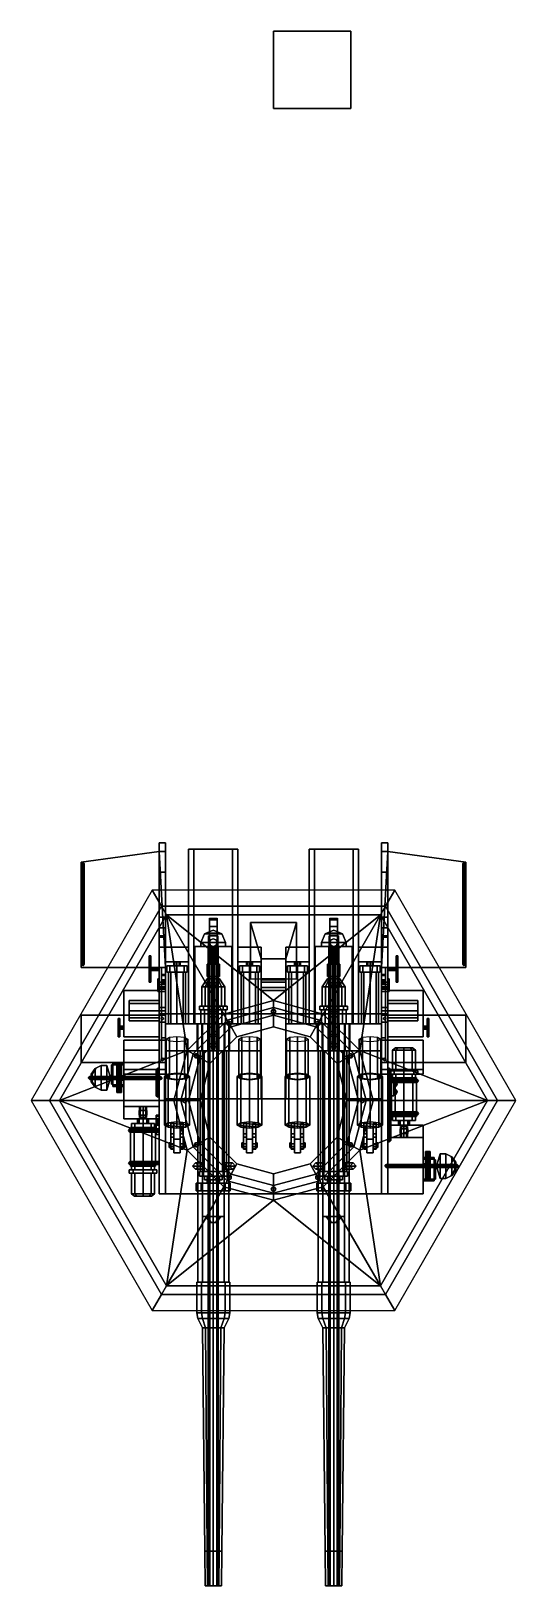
# Model space of a CAD drawing. Header units: millimetres. Extents: x -3.1 to 3.1, y -6.3 to 13.8.
import ezdxf

# ---------------------------------------------------------------- set-up
doc = ezdxf.new("R2010")
doc.units = ezdxf.units.MM
for name, color, linetype in [('cylinder1', 1, 'Continuous'), ('cylinder2', 6, 'Continuous'), ('gun', 1, 'Continuous'), ('sleeve', 5, 'Continuous'), ('turret', 2, 'Continuous'), ('turret_addons', 3, 'Continuous')]:
    doc.layers.add(name, color=color, linetype=linetype)

msp = doc.modelspace()

# ---------------------------------------------------------------- linework, layer by layer
for points in [[(1, 13.83, 1), (1, 13.83), (0, 13.83), (0, 13.83, 1)], [(1, 13.83), (1, 12.83), (0, 12.83), (0, 13.83)], [(0, 13.83), (0, 12.83), (0, 12.83, 1), (0, 13.83, 1)], [(0, 13.83, 1), (0, 12.83, 1), (1, 12.83, 1), (1, 13.83, 1)], [(1, 12.83, 1), (1, 12.83), (1, 13.83), (1, 13.83, 1)], [(0, 12.83, 1), (0, 12.83), (1, 12.83), (1, 12.83, 1)], [(-1.57, 2.719), (-3.14, 0), (-2.9, 0, 0.56), (-1.45, 2.511, 0.56)], [(1.57, 2.719), (-1.57, 2.719), (-1.45, 2.511, 0.56), (1.45, 2.511, 0.56)], [(3.14, 0), (1.57, 2.719), (1.45, 2.511, 0.56), (2.9, 0, 0.56)], [(-1.45, 2.511, 0.56), (-2.9, 0, 0.56), (-2.77, 0, 0.56), (-1.385, 2.399, 0.56)], [(1.45, 2.511, 0.56), (-1.45, 2.511, 0.56), (-1.385, 2.399, 0.56), (1.385, 2.399, 0.56)], [(2.9, 0, 0.56), (1.45, 2.511, 0.56), (1.385, 2.399, 0.56), (2.77, 0, 0.56)], [(-2.77, 0, 0.52), (-1.385, 2.399, 0.52), (-1.385, 2.399, 0.56), (-2.77, 0, 0.56)], [(-1.385, 2.399, 0.52), (-2.77, 0, 0.52), (-1.117, 0.645, 0.52)], [(-1.385, 2.399, 0.52), (1.385, 2.399, 0.52), (1.385, 2.399, 0.56), (-1.385, 2.399, 0.56)], [(-1.385, 2.399, 0.52), (-1.385, 2.399, 0.52), (-1.117, 0.645, 0.52), (-0.645, 1.117, 0.52)], [(1.385, 2.399, 0.52), (-1.385, 2.399, 0.52), (0, 1.29, 0.52)], [(-1.385, 2.399, 0.52), (-1.385, 2.399, 0.52), (-0.645, 1.117, 0.52), (0, 1.29, 0.52)], [(1.385, 2.399, 0.52), (1.385, 2.399, 0.52), (0, 1.29, 0.52), (0.645, 1.117, 0.52)], [(1.385, 2.399, 0.52), (1.385, 2.399, 0.52), (0.645, 1.117, 0.52), (1.117, 0.645, 0.52)], [(2.77, 0, 0.52), (1.385, 2.399, 0.52), (1.117, 0.645, 0.52)], [(1.385, 2.399, 0.52), (2.77, 0, 0.52), (2.77, 0, 0.56), (1.385, 2.399, 0.56)], [(0, 1.29, 0.52), (-0.645, 1.117, 0.52), (-0.645, 1.117, 0.63), (0, 1.29, 0.63)], [(0, 1.29, 0.63), (-0.645, 1.117, 0.63), (-0.6, 1.039, 0.63), (0, 1.2, 0.63)], [(0.645, 1.117, 0.52), (0, 1.29, 0.52), (0, 1.29, 0.63), (0.645, 1.117, 0.63)], [(0.645, 1.117, 0.63), (0, 1.29, 0.63), (0, 1.2, 0.63), (0.6, 1.039, 0.63)], [(-0.645, 1.117, 0.52), (-1.117, 0.645, 0.52), (-1.117, 0.645, 0.63), (-0.645, 1.117, 0.63)], [(-0.645, 1.117, 0.63), (-1.117, 0.645, 0.63), (-1.039, 0.6, 0.63), (-0.6, 1.039, 0.63)], [(-0.6, 1.039, 0.63), (-1.039, 0.6, 0.63), (-1.039, 0.6, 0.68), (-0.6, 1.039, 0.68)], [(-0.6, 1.039, 0.68), (-1.039, 0.6, 0.68), (-0.953, 0.55, 0.68), (-0.55, 0.953, 0.68)], [(-0.575, 1.026, 0.68), (-0.601, 1.011, 0.68), (-0.601, 1.011, 0.71), (-0.575, 1.026, 0.71)], [(-0.601, 1.011, 0.71), (-0.601, 0.981, 0.71), (-0.575, 0.966, 0.71), (-0.575, 1.026, 0.71)], [(-0.601, 1.011, 0.68), (-0.601, 0.981, 0.68), (-0.601, 0.981, 0.71), (-0.601, 1.011, 0.71)], [(0, 1.2, 0.63), (-0.6, 1.039, 0.63), (-0.6, 1.039, 0.68), (0, 1.2, 0.68)], [(0, 1.2, 0.68), (-0.6, 1.039, 0.68), (-0.55, 0.953, 0.68), (0, 1.1, 0.68)], [(-0.549, 1.011, 0.68), (-0.575, 1.026, 0.68), (-0.575, 1.026, 0.71), (-0.549, 1.011, 0.71)], [(-0.575, 1.026, 0.71), (-0.575, 0.966, 0.71), (-0.549, 0.981, 0.71), (-0.549, 1.011, 0.71)], [(0, 1.1, 0.68), (-0.55, 0.953, 0.68), (-0.55, 0.953, 0.75), (0, 1.1, 0.75)], [(-0.549, 0.981, 0.68), (-0.549, 1.011, 0.68), (-0.549, 1.011, 0.71), (-0.549, 0.981, 0.71)], [(-0.015, 1.176, 0.68), (-0.03, 1.15, 0.68), (-0.03, 1.15, 0.71), (-0.015, 1.176, 0.71)], [(-0.015, 1.176, 0.71), (-0.03, 1.15, 0.71), (-0.015, 1.124, 0.71), (0.015, 1.176, 0.71)], [(-0.03, 1.15, 0.68), (-0.015, 1.124, 0.68), (-0.015, 1.124, 0.71), (-0.03, 1.15, 0.71)], [(0.015, 1.176, 0.68), (-0.015, 1.176, 0.68), (-0.015, 1.176, 0.71), (0.015, 1.176, 0.71)], [(0.015, 1.176, 0.71), (-0.015, 1.124, 0.71), (0.015, 1.124, 0.71), (0.03, 1.15, 0.71)], [(-0.015, 1.124, 0.68), (0.015, 1.124, 0.68), (0.015, 1.124, 0.71), (-0.015, 1.124, 0.71)], [(0.6, 1.039, 0.63), (0, 1.2, 0.63), (0, 1.2, 0.68), (0.6, 1.039, 0.68)], [(0.6, 1.039, 0.68), (0, 1.2, 0.68), (0, 1.1, 0.68), (0.55, 0.953, 0.68)], [(0.55, 0.953, 0.68), (0, 1.1, 0.68), (0, 1.1, 0.75), (0.55, 0.953, 0.75)], [(0.03, 1.15, 0.68), (0.015, 1.176, 0.68), (0.015, 1.176, 0.71), (0.03, 1.15, 0.71)], [(0.015, 1.124, 0.68), (0.03, 1.15, 0.68), (0.03, 1.15, 0.71), (0.015, 1.124, 0.71)], [(0.575, 1.026, 0.68), (0.549, 1.011, 0.68), (0.549, 1.011, 0.71), (0.575, 1.026, 0.71)], [(0.575, 1.026, 0.71), (0.549, 1.011, 0.71), (0.549, 0.981, 0.71), (0.601, 1.011, 0.71)], [(0.549, 1.011, 0.68), (0.549, 0.981, 0.68), (0.549, 0.981, 0.71), (0.549, 1.011, 0.71)], [(0.601, 1.011, 0.71), (0.549, 0.981, 0.71), (0.575, 0.966, 0.71), (0.601, 0.981, 0.71)], [(1.039, 0.6, 0.68), (0.6, 1.039, 0.68), (0.55, 0.953, 0.68), (0.953, 0.55, 0.68)], [(0.601, 1.011, 0.68), (0.575, 1.026, 0.68), (0.575, 1.026, 0.71), (0.601, 1.011, 0.71)], [(1.117, 0.645, 0.63), (0.645, 1.117, 0.63), (0.6, 1.039, 0.63), (1.039, 0.6, 0.63)], [(1.039, 0.6, 0.63), (0.6, 1.039, 0.63), (0.6, 1.039, 0.68), (1.039, 0.6, 0.68)], [(0.601, 0.981, 0.68), (0.601, 1.011, 0.68), (0.601, 1.011, 0.71), (0.601, 0.981, 0.71)], [(1.117, 0.645, 0.52), (0.645, 1.117, 0.52), (0.645, 1.117, 0.63), (1.117, 0.645, 0.63)], [(-0.55, 0.953, 0.68), (-0.953, 0.55, 0.68), (-0.953, 0.55, 0.75), (-0.55, 0.953, 0.75)], [(-0.601, 0.981, 0.68), (-0.575, 0.966, 0.68), (-0.575, 0.966, 0.71), (-0.601, 0.981, 0.71)], [(-0.575, 0.966, 0.68), (-0.549, 0.981, 0.68), (-0.549, 0.981, 0.71), (-0.575, 0.966, 0.71)], [(0.549, 0.981, 0.68), (0.575, 0.966, 0.68), (0.575, 0.966, 0.71), (0.549, 0.981, 0.71)], [(0.953, 0.55, 0.68), (0.55, 0.953, 0.68), (0.55, 0.953, 0.75), (0.953, 0.55, 0.75)], [(0.575, 0.966, 0.68), (0.601, 0.981, 0.68), (0.601, 0.981, 0.71), (0.575, 0.966, 0.71)], [(-2.77, 0, 0.52), (-2.77, 0, 0.52), (-1.29, 0, 0.52), (-1.117, 0.645, 0.52)], [(-1.117, 0.645, 0.52), (-1.29, 0, 0.52), (-1.29, 0, 0.63), (-1.117, 0.645, 0.63)], [(-1.117, 0.645, 0.63), (-1.29, 0, 0.63), (-1.2, 0, 0.63), (-1.039, 0.6, 0.63)], [(1.29, 0, 0.63), (1.117, 0.645, 0.63), (1.039, 0.6, 0.63), (1.2, 0, 0.63)], [(1.29, 0, 0.52), (1.117, 0.645, 0.52), (1.117, 0.645, 0.63), (1.29, 0, 0.63)], [(2.77, 0, 0.52), (2.77, 0, 0.52), (1.117, 0.645, 0.52), (1.29, 0, 0.52)], [(-1.039, 0.6, 0.63), (-1.2, 0, 0.63), (-1.2, 0, 0.68), (-1.039, 0.6, 0.68)], [(-1.039, 0.6, 0.68), (-1.2, 0, 0.68), (-1.1, 0, 0.68), (-0.953, 0.55, 0.68)], [(-0.953, 0.55, 0.68), (-1.1, 0, 0.68), (-1.1, 0, 0.75), (-0.953, 0.55, 0.75)], [(-1.011, 0.601, 0.68), (-1.026, 0.575, 0.68), (-1.026, 0.575, 0.71), (-1.011, 0.601, 0.71)], [(-1.026, 0.575, 0.71), (-1.011, 0.549, 0.71), (-0.981, 0.549, 0.71), (-1.011, 0.601, 0.71)], [(-1.026, 0.575, 0.68), (-1.011, 0.549, 0.68), (-1.011, 0.549, 0.71), (-1.026, 0.575, 0.71)], [(-0.981, 0.601, 0.68), (-1.011, 0.601, 0.68), (-1.011, 0.601, 0.71), (-0.981, 0.601, 0.71)], [(-1.011, 0.601, 0.71), (-0.981, 0.549, 0.71), (-0.966, 0.575, 0.71), (-0.981, 0.601, 0.71)], [(-1.011, 0.549, 0.68), (-0.981, 0.549, 0.68), (-0.981, 0.549, 0.71), (-1.011, 0.549, 0.71)], [(-0.966, 0.575, 0.68), (-0.981, 0.601, 0.68), (-0.981, 0.601, 0.71), (-0.966, 0.575, 0.71)], [(-0.981, 0.549, 0.68), (-0.966, 0.575, 0.68), (-0.966, 0.575, 0.71), (-0.981, 0.549, 0.71)], [(1.2, 0, 0.68), (1.039, 0.6, 0.68), (0.953, 0.55, 0.68), (1.1, 0, 0.68)], [(1.1, 0, 0.68), (0.953, 0.55, 0.68), (0.953, 0.55, 0.75), (1.1, 0, 0.75)], [(0.981, 0.601, 0.68), (0.966, 0.575, 0.68), (0.966, 0.575, 0.71), (0.981, 0.601, 0.71)], [(1.011, 0.601, 0.71), (0.981, 0.601, 0.71), (0.966, 0.575, 0.71), (1.026, 0.575, 0.71)], [(0.966, 0.575, 0.68), (0.981, 0.549, 0.68), (0.981, 0.549, 0.71), (0.966, 0.575, 0.71)], [(1.026, 0.575, 0.71), (0.966, 0.575, 0.71), (0.981, 0.549, 0.71), (1.011, 0.549, 0.71)], [(1.011, 0.601, 0.68), (0.981, 0.601, 0.68), (0.981, 0.601, 0.71), (1.011, 0.601, 0.71)], [(0.981, 0.549, 0.68), (1.011, 0.549, 0.68), (1.011, 0.549, 0.71), (0.981, 0.549, 0.71)], [(1.026, 0.575, 0.68), (1.011, 0.601, 0.68), (1.011, 0.601, 0.71), (1.026, 0.575, 0.71)], [(1.011, 0.549, 0.68), (1.026, 0.575, 0.68), (1.026, 0.575, 0.71), (1.011, 0.549, 0.71)], [(1.2, 0, 0.63), (1.039, 0.6, 0.63), (1.039, 0.6, 0.68), (1.2, 0, 0.68)], [(-3.14, 0), (-1.57, -2.719), (-1.45, -2.511, 0.56), (-2.9, 0, 0.56)], [(-2.9, 0, 0.56), (-1.45, -2.511, 0.56), (-1.385, -2.399, 0.56), (-2.77, 0, 0.56)], [(-2.77, 0, 0.52), (-2.77, 0, 0.52), (-1.117, -0.645, 0.52), (-1.29, 0, 0.52)], [(-1.29, 0, 0.52), (-1.117, -0.645, 0.52), (-1.117, -0.645, 0.63), (-1.29, 0, 0.63)], [(-1.29, 0, 0.63), (-1.117, -0.645, 0.63), (-1.039, -0.6, 0.63), (-1.2, 0, 0.63)], [(-1.2, 0, 0.63), (-1.039, -0.6, 0.63), (-1.039, -0.6, 0.68), (-1.2, 0, 0.68)], [(-1.2, 0, 0.68), (-1.039, -0.6, 0.68), (-0.953, -0.55, 0.68), (-1.1, 0, 0.68)], [(-1.15, 0.03, 0.68), (-1.176, 0.015, 0.68), (-1.176, 0.015, 0.71), (-1.15, 0.03, 0.71)], [(-1.176, 0.015, 0.71), (-1.124, -0.015, 0.71), (-1.124, 0.015, 0.71), (-1.15, 0.03, 0.71)], [(-1.176, 0.015, 0.68), (-1.176, -0.015, 0.68), (-1.176, -0.015, 0.71), (-1.176, 0.015, 0.71)], [(-1.176, -0.015, 0.71), (-1.15, -0.03, 0.71), (-1.124, -0.015, 0.71), (-1.176, 0.015, 0.71)], [(-1.124, 0.015, 0.68), (-1.15, 0.03, 0.68), (-1.15, 0.03, 0.71), (-1.124, 0.015, 0.71)], [(-1.124, -0.015, 0.68), (-1.124, 0.015, 0.68), (-1.124, 0.015, 0.71), (-1.124, -0.015, 0.71)], [(-1.1, 0, 0.68), (-0.953, -0.55, 0.68), (-0.953, -0.55, 0.75), (-1.1, 0, 0.75)], [(0.953, -0.55, 0.68), (1.1, 0, 0.68), (1.1, 0, 0.75), (0.953, -0.55, 0.75)], [(1.039, -0.6, 0.63), (1.2, 0, 0.63), (1.2, 0, 0.68), (1.039, -0.6, 0.68)], [(1.117, -0.645, 0.52), (1.29, 0, 0.52), (1.29, 0, 0.63), (1.117, -0.645, 0.63)], [(1.385, -2.399, 0.52), (2.77, 0, 0.52), (1.117, -0.645, 0.52)], [(2.77, 0, 0.52), (2.77, 0, 0.52), (1.29, 0, 0.52), (1.117, -0.645, 0.52)], [(1.15, 0.03, 0.68), (1.124, 0.015, 0.68), (1.124, 0.015, 0.71), (1.15, 0.03, 0.71)], [(1.176, 0.015, 0.71), (1.15, 0.03, 0.71), (1.124, 0.015, 0.71), (1.176, -0.015, 0.71)], [(1.124, 0.015, 0.68), (1.124, -0.015, 0.68), (1.124, -0.015, 0.71), (1.124, 0.015, 0.71)], [(1.176, -0.015, 0.71), (1.124, 0.015, 0.71), (1.124, -0.015, 0.71), (1.15, -0.03, 0.71)], [(1.176, 0.015, 0.68), (1.15, 0.03, 0.68), (1.15, 0.03, 0.71), (1.176, 0.015, 0.71)], [(1.176, -0.015, 0.68), (1.176, 0.015, 0.68), (1.176, 0.015, 0.71), (1.176, -0.015, 0.71)], [(2.77, 0, 0.52), (1.385, -2.399, 0.52), (1.385, -2.399, 0.56), (2.77, 0, 0.56)], [(1.45, -2.511, 0.56), (2.9, 0, 0.56), (2.77, 0, 0.56), (1.385, -2.399, 0.56)], [(1.57, -2.719), (3.14, 0), (2.9, 0, 0.56), (1.45, -2.511, 0.56)], [(-1.385, -2.399, 0.52), (-2.77, 0, 0.52), (-2.77, 0, 0.56), (-1.385, -2.399, 0.56)], [(-2.77, 0, 0.52), (-1.385, -2.399, 0.52), (-1.117, -0.645, 0.52)], [(-1.176, -0.015, 0.68), (-1.15, -0.03, 0.68), (-1.15, -0.03, 0.71), (-1.176, -0.015, 0.71)], [(-1.15, -0.03, 0.68), (-1.124, -0.015, 0.68), (-1.124, -0.015, 0.71), (-1.15, -0.03, 0.71)], [(1.039, -0.6, 0.68), (1.2, 0, 0.68), (1.1, 0, 0.68), (0.953, -0.55, 0.68)], [(1.117, -0.645, 0.63), (1.29, 0, 0.63), (1.2, 0, 0.63), (1.039, -0.6, 0.63)], [(1.124, -0.015, 0.68), (1.15, -0.03, 0.68), (1.15, -0.03, 0.71), (1.124, -0.015, 0.71)], [(1.15, -0.03, 0.68), (1.176, -0.015, 0.68), (1.176, -0.015, 0.71), (1.15, -0.03, 0.71)], [(-1.117, -0.645, 0.63), (-0.645, -1.117, 0.63), (-0.6, -1.039, 0.63), (-1.039, -0.6, 0.63)], [(-1.039, -0.6, 0.68), (-0.6, -1.039, 0.68), (-0.55, -0.953, 0.68), (-0.953, -0.55, 0.68)], [(-1.039, -0.6, 0.63), (-0.6, -1.039, 0.63), (-0.6, -1.039, 0.68), (-1.039, -0.6, 0.68)], [(-1.011, -0.549, 0.68), (-1.026, -0.575, 0.68), (-1.026, -0.575, 0.71), (-1.011, -0.549, 0.71)], [(-1.026, -0.575, 0.71), (-0.966, -0.575, 0.71), (-0.981, -0.549, 0.71), (-1.011, -0.549, 0.71)], [(-1.026, -0.575, 0.68), (-1.011, -0.601, 0.68), (-1.011, -0.601, 0.71), (-1.026, -0.575, 0.71)], [(-1.011, -0.601, 0.71), (-0.981, -0.601, 0.71), (-0.966, -0.575, 0.71), (-1.026, -0.575, 0.71)], [(-0.981, -0.549, 0.68), (-1.011, -0.549, 0.68), (-1.011, -0.549, 0.71), (-0.981, -0.549, 0.71)], [(-1.011, -0.601, 0.68), (-0.981, -0.601, 0.68), (-0.981, -0.601, 0.71), (-1.011, -0.601, 0.71)], [(-0.966, -0.575, 0.68), (-0.981, -0.549, 0.68), (-0.981, -0.549, 0.71), (-0.966, -0.575, 0.71)], [(-0.981, -0.601, 0.68), (-0.966, -0.575, 0.68), (-0.966, -0.575, 0.71), (-0.981, -0.601, 0.71)], [(-0.953, -0.55, 0.68), (-0.55, -0.953, 0.68), (-0.55, -0.953, 0.75), (-0.953, -0.55, 0.75)], [(0.55, -0.953, 0.68), (0.953, -0.55, 0.68), (0.953, -0.55, 0.75), (0.55, -0.953, 0.75)], [(0.6, -1.039, 0.68), (1.039, -0.6, 0.68), (0.953, -0.55, 0.68), (0.55, -0.953, 0.68)], [(0.6, -1.039, 0.63), (1.039, -0.6, 0.63), (1.039, -0.6, 0.68), (0.6, -1.039, 0.68)], [(0.645, -1.117, 0.63), (1.117, -0.645, 0.63), (1.039, -0.6, 0.63), (0.6, -1.039, 0.63)], [(0.981, -0.549, 0.68), (0.966, -0.575, 0.68), (0.966, -0.575, 0.71), (0.981, -0.549, 0.71)], [(1.011, -0.601, 0.71), (0.981, -0.549, 0.71), (0.966, -0.575, 0.71), (0.981, -0.601, 0.71)], [(0.966, -0.575, 0.68), (0.981, -0.601, 0.68), (0.981, -0.601, 0.71), (0.966, -0.575, 0.71)], [(1.011, -0.549, 0.68), (0.981, -0.549, 0.68), (0.981, -0.549, 0.71), (1.011, -0.549, 0.71)], [(1.026, -0.575, 0.71), (1.011, -0.549, 0.71), (0.981, -0.549, 0.71), (1.011, -0.601, 0.71)], [(0.981, -0.601, 0.68), (1.011, -0.601, 0.68), (1.011, -0.601, 0.71), (0.981, -0.601, 0.71)], [(1.026, -0.575, 0.68), (1.011, -0.549, 0.68), (1.011, -0.549, 0.71), (1.026, -0.575, 0.71)], [(1.011, -0.601, 0.68), (1.026, -0.575, 0.68), (1.026, -0.575, 0.71), (1.011, -0.601, 0.71)], [(-1.385, -2.399, 0.52), (-1.385, -2.399, 0.52), (-0.645, -1.117, 0.52), (-1.117, -0.645, 0.52)], [(-1.117, -0.645, 0.52), (-0.645, -1.117, 0.52), (-0.645, -1.117, 0.63), (-1.117, -0.645, 0.63)], [(0.645, -1.117, 0.52), (1.117, -0.645, 0.52), (1.117, -0.645, 0.63), (0.645, -1.117, 0.63)], [(1.385, -2.399, 0.52), (1.385, -2.399, 0.52), (1.117, -0.645, 0.52), (0.645, -1.117, 0.52)], [(-0.575, -0.966, 0.68), (-0.601, -0.981, 0.68), (-0.601, -0.981, 0.71), (-0.575, -0.966, 0.71)], [(-0.601, -1.011, 0.71), (-0.549, -0.981, 0.71), (-0.575, -0.966, 0.71), (-0.601, -0.981, 0.71)], [(-0.601, -0.981, 0.68), (-0.601, -1.011, 0.68), (-0.601, -1.011, 0.71), (-0.601, -0.981, 0.71)], [(-0.575, -1.026, 0.71), (-0.549, -1.011, 0.71), (-0.549, -0.981, 0.71), (-0.601, -1.011, 0.71)], [(-0.6, -1.039, 0.68), (0, -1.2, 0.68), (0, -1.1, 0.68), (-0.55, -0.953, 0.68)], [(-0.549, -0.981, 0.68), (-0.575, -0.966, 0.68), (-0.575, -0.966, 0.71), (-0.549, -0.981, 0.71)], [(-0.55, -0.953, 0.68), (0, -1.1, 0.68), (0, -1.1, 0.75), (-0.55, -0.953, 0.75)], [(-0.549, -1.011, 0.68), (-0.549, -0.981, 0.68), (-0.549, -0.981, 0.71), (-0.549, -1.011, 0.71)], [(0, -1.1, 0.68), (0.55, -0.953, 0.68), (0.55, -0.953, 0.75), (0, -1.1, 0.75)], [(0, -1.2, 0.68), (0.6, -1.039, 0.68), (0.55, -0.953, 0.68), (0, -1.1, 0.68)], [(0.575, -0.966, 0.68), (0.549, -0.981, 0.68), (0.549, -0.981, 0.71), (0.575, -0.966, 0.71)], [(0.575, -1.026, 0.71), (0.575, -0.966, 0.71), (0.549, -0.981, 0.71), (0.549, -1.011, 0.71)], [(0.549, -0.981, 0.68), (0.549, -1.011, 0.68), (0.549, -1.011, 0.71), (0.549, -0.981, 0.71)], [(0.601, -0.981, 0.68), (0.575, -0.966, 0.68), (0.575, -0.966, 0.71), (0.601, -0.981, 0.71)], [(0.601, -1.011, 0.71), (0.601, -0.981, 0.71), (0.575, -0.966, 0.71), (0.575, -1.026, 0.71)], [(0.601, -1.011, 0.68), (0.601, -0.981, 0.68), (0.601, -0.981, 0.71), (0.601, -1.011, 0.71)], [(-1.385, -2.399, 0.52), (-1.385, -2.399, 0.52), (0, -1.29, 0.52), (-0.645, -1.117, 0.52)], [(-0.645, -1.117, 0.63), (0, -1.29, 0.63), (0, -1.2, 0.63), (-0.6, -1.039, 0.63)], [(-0.645, -1.117, 0.52), (0, -1.29, 0.52), (0, -1.29, 0.63), (-0.645, -1.117, 0.63)], [(-0.601, -1.011, 0.68), (-0.575, -1.026, 0.68), (-0.575, -1.026, 0.71), (-0.601, -1.011, 0.71)], [(-0.6, -1.039, 0.63), (0, -1.2, 0.63), (0, -1.2, 0.68), (-0.6, -1.039, 0.68)], [(-0.575, -1.026, 0.68), (-0.549, -1.011, 0.68), (-0.549, -1.011, 0.71), (-0.575, -1.026, 0.71)], [(-0.015, -1.124, 0.68), (-0.03, -1.15, 0.68), (-0.03, -1.15, 0.71), (-0.015, -1.124, 0.71)], [(-0.015, -1.176, 0.71), (0.015, -1.124, 0.71), (-0.015, -1.124, 0.71), (-0.03, -1.15, 0.71)], [(-0.03, -1.15, 0.68), (-0.015, -1.176, 0.68), (-0.015, -1.176, 0.71), (-0.03, -1.15, 0.71)], [(0.015, -1.124, 0.68), (-0.015, -1.124, 0.68), (-0.015, -1.124, 0.71), (0.015, -1.124, 0.71)], [(0.015, -1.176, 0.71), (0.03, -1.15, 0.71), (0.015, -1.124, 0.71), (-0.015, -1.176, 0.71)], [(-0.015, -1.176, 0.68), (0.015, -1.176, 0.68), (0.015, -1.176, 0.71), (-0.015, -1.176, 0.71)], [(0, -1.2, 0.63), (0.6, -1.039, 0.63), (0.6, -1.039, 0.68), (0, -1.2, 0.68)], [(0, -1.29, 0.63), (0.645, -1.117, 0.63), (0.6, -1.039, 0.63), (0, -1.2, 0.63)], [(0, -1.29, 0.52), (0.645, -1.117, 0.52), (0.645, -1.117, 0.63), (0, -1.29, 0.63)], [(1.385, -2.399, 0.52), (1.385, -2.399, 0.52), (0.645, -1.117, 0.52), (0, -1.29, 0.52)], [(0.03, -1.15, 0.68), (0.015, -1.124, 0.68), (0.015, -1.124, 0.71), (0.03, -1.15, 0.71)], [(0.015, -1.176, 0.68), (0.03, -1.15, 0.68), (0.03, -1.15, 0.71), (0.015, -1.176, 0.71)], [(0.549, -1.011, 0.68), (0.575, -1.026, 0.68), (0.575, -1.026, 0.71), (0.549, -1.011, 0.71)], [(0.575, -1.026, 0.68), (0.601, -1.011, 0.68), (0.601, -1.011, 0.71), (0.575, -1.026, 0.71)], [(-1.385, -2.399, 0.52), (1.385, -2.399, 0.52), (0, -1.29, 0.52)], [(-1.45, -2.511, 0.56), (1.45, -2.511, 0.56), (1.385, -2.399, 0.56), (-1.385, -2.399, 0.56)], [(1.385, -2.399, 0.52), (-1.385, -2.399, 0.52), (-1.385, -2.399, 0.56), (1.385, -2.399, 0.56)], [(-1.57, -2.719), (1.57, -2.719), (1.45, -2.511, 0.56), (-1.45, -2.511, 0.56)]]:
    msp.add_3dface(points)
at = {"layer": 'cylinder1'}
for points in [[(-1.41, 0.309, 2.188), (-1.363, 0.338, 2.079), (-1.363, -0.29, 1.911), (-1.41, -0.319, 2.02)], [(-1.39, 0.309, 2.188), (-1.349, 0.334, 2.092), (-1.363, 0.338, 2.079), (-1.41, 0.309, 2.188)], [(-1.349, 0.283, 2.284), (-1.39, 0.309, 2.188), (-1.41, 0.309, 2.188), (-1.363, 0.279, 2.297)], [(-1.363, 0.279, 2.297), (-1.41, 0.309, 2.188), (-1.41, -0.319, 2.02), (-1.363, -0.348, 2.129)], [(-1.363, 0.338, 2.079), (-1.25, 0.35, 2.034), (-1.25, -0.278, 1.865), (-1.363, -0.29, 1.911)], [(-1.349, 0.334, 2.092), (-1.25, 0.345, 2.053), (-1.25, 0.35, 2.034), (-1.363, 0.338, 2.079)], [(-1.25, 0.272, 2.323), (-1.349, 0.283, 2.284), (-1.363, 0.279, 2.297), (-1.25, 0.267, 2.343)], [(-1.25, 0.267, 2.343), (-1.363, 0.279, 2.297), (-1.363, -0.348, 2.129), (-1.25, -0.361, 2.174)], [(-1.25, 0.35, 2.034), (-1.137, 0.338, 2.079), (-1.137, -0.29, 1.911), (-1.25, -0.278, 1.865)], [(-1.25, 0.345, 2.053), (-1.151, 0.334, 2.092), (-1.137, 0.338, 2.079), (-1.25, 0.35, 2.034)], [(-1.151, 0.283, 2.284), (-1.25, 0.272, 2.323), (-1.25, 0.267, 2.343), (-1.137, 0.279, 2.297)], [(-1.137, 0.279, 2.297), (-1.25, 0.267, 2.343), (-1.25, -0.361, 2.174), (-1.137, -0.348, 2.129)], [(-1.151, 0.334, 2.092), (-1.11, 0.309, 2.188), (-1.09, 0.309, 2.188), (-1.137, 0.338, 2.079)], [(-1.11, 0.309, 2.188), (-1.151, 0.283, 2.284), (-1.137, 0.279, 2.297), (-1.09, 0.309, 2.188)], [(-1.137, 0.338, 2.079), (-1.09, 0.309, 2.188), (-1.09, -0.319, 2.02), (-1.137, -0.29, 1.911)], [(-1.09, 0.309, 2.188), (-1.137, 0.279, 2.297), (-1.137, -0.348, 2.129), (-1.09, -0.319, 2.02)], [(-0.47, 0.309, 2.188), (-0.423, 0.338, 2.079), (-0.423, -0.29, 1.911), (-0.47, -0.319, 2.02)], [(-0.45, 0.309, 2.188), (-0.409, 0.334, 2.092), (-0.423, 0.338, 2.079), (-0.47, 0.309, 2.188)], [(-0.423, 0.279, 2.297), (-0.47, 0.309, 2.188), (-0.47, -0.319, 2.02), (-0.423, -0.348, 2.129)], [(-0.409, 0.283, 2.284), (-0.45, 0.309, 2.188), (-0.47, 0.309, 2.188), (-0.423, 0.279, 2.297)], [(-0.423, 0.338, 2.079), (-0.31, 0.35, 2.034), (-0.31, -0.278, 1.865), (-0.423, -0.29, 1.911)], [(-0.409, 0.334, 2.092), (-0.31, 0.345, 2.053), (-0.31, 0.35, 2.034), (-0.423, 0.338, 2.079)], [(-0.31, 0.272, 2.323), (-0.409, 0.283, 2.284), (-0.423, 0.279, 2.297), (-0.31, 0.267, 2.343)], [(-0.31, 0.267, 2.343), (-0.423, 0.279, 2.297), (-0.423, -0.348, 2.129), (-0.31, -0.361, 2.174)], [(-0.31, 0.35, 2.034), (-0.197, 0.338, 2.079), (-0.197, -0.29, 1.911), (-0.31, -0.278, 1.865)], [(-0.31, 0.345, 2.053), (-0.211, 0.334, 2.092), (-0.197, 0.338, 2.079), (-0.31, 0.35, 2.034)], [(-0.211, 0.283, 2.284), (-0.31, 0.272, 2.323), (-0.31, 0.267, 2.343), (-0.197, 0.279, 2.297)], [(-0.197, 0.279, 2.297), (-0.31, 0.267, 2.343), (-0.31, -0.361, 2.174), (-0.197, -0.348, 2.129)], [(-0.211, 0.334, 2.092), (-0.17, 0.309, 2.188), (-0.15, 0.309, 2.188), (-0.197, 0.338, 2.079)], [(-0.17, 0.309, 2.188), (-0.211, 0.283, 2.284), (-0.197, 0.279, 2.297), (-0.15, 0.309, 2.188)], [(-0.197, 0.338, 2.079), (-0.15, 0.309, 2.188), (-0.15, -0.319, 2.02), (-0.197, -0.29, 1.911)], [(-0.15, 0.309, 2.188), (-0.197, 0.279, 2.297), (-0.197, -0.348, 2.129), (-0.15, -0.319, 2.02)], [(0.15, 0.309, 2.188), (0.197, 0.338, 2.079), (0.197, -0.29, 1.911), (0.15, -0.319, 2.02)], [(0.17, 0.309, 2.188), (0.211, 0.334, 2.092), (0.197, 0.338, 2.079), (0.15, 0.309, 2.188)], [(0.197, 0.279, 2.297), (0.15, 0.309, 2.188), (0.15, -0.319, 2.02), (0.197, -0.348, 2.129)], [(0.211, 0.283, 2.284), (0.17, 0.309, 2.188), (0.15, 0.309, 2.188), (0.197, 0.279, 2.297)], [(0.197, 0.338, 2.079), (0.31, 0.35, 2.034), (0.31, -0.278, 1.865), (0.197, -0.29, 1.911)], [(0.211, 0.334, 2.092), (0.31, 0.345, 2.053), (0.31, 0.35, 2.034), (0.197, 0.338, 2.079)], [(0.31, 0.272, 2.323), (0.211, 0.283, 2.284), (0.197, 0.279, 2.297), (0.31, 0.267, 2.343)], [(0.31, 0.267, 2.343), (0.197, 0.279, 2.297), (0.197, -0.348, 2.129), (0.31, -0.361, 2.174)], [(0.31, 0.35, 2.034), (0.423, 0.338, 2.079), (0.423, -0.29, 1.911), (0.31, -0.278, 1.865)], [(0.31, 0.345, 2.053), (0.409, 0.334, 2.092), (0.423, 0.338, 2.079), (0.31, 0.35, 2.034)], [(0.409, 0.283, 2.284), (0.31, 0.272, 2.323), (0.31, 0.267, 2.343), (0.423, 0.279, 2.297)], [(0.423, 0.279, 2.297), (0.31, 0.267, 2.343), (0.31, -0.361, 2.174), (0.423, -0.348, 2.129)], [(0.409, 0.334, 2.092), (0.45, 0.309, 2.188), (0.47, 0.309, 2.188), (0.423, 0.338, 2.079)], [(0.45, 0.309, 2.188), (0.409, 0.283, 2.284), (0.423, 0.279, 2.297), (0.47, 0.309, 2.188)], [(0.423, 0.338, 2.079), (0.47, 0.309, 2.188), (0.47, -0.319, 2.02), (0.423, -0.29, 1.911)], [(0.47, 0.309, 2.188), (0.423, 0.279, 2.297), (0.423, -0.348, 2.129), (0.47, -0.319, 2.02)], [(1.09, 0.309, 2.188), (1.137, 0.338, 2.079), (1.137, -0.29, 1.911), (1.09, -0.319, 2.02)], [(1.11, 0.309, 2.188), (1.151, 0.334, 2.092), (1.137, 0.338, 2.079), (1.09, 0.309, 2.188)], [(1.151, 0.283, 2.284), (1.11, 0.309, 2.188), (1.09, 0.309, 2.188), (1.137, 0.279, 2.297)], [(1.137, 0.279, 2.297), (1.09, 0.309, 2.188), (1.09, -0.319, 2.02), (1.137, -0.348, 2.129)], [(1.137, 0.338, 2.079), (1.25, 0.35, 2.034), (1.25, -0.278, 1.865), (1.137, -0.29, 1.911)], [(1.151, 0.334, 2.092), (1.25, 0.345, 2.053), (1.25, 0.35, 2.034), (1.137, 0.338, 2.079)], [(1.25, 0.272, 2.323), (1.151, 0.283, 2.284), (1.137, 0.279, 2.297), (1.25, 0.267, 2.343)], [(1.25, 0.267, 2.343), (1.137, 0.279, 2.297), (1.137, -0.348, 2.129), (1.25, -0.361, 2.174)], [(1.25, 0.35, 2.034), (1.363, 0.338, 2.079), (1.363, -0.29, 1.911), (1.25, -0.278, 1.865)], [(1.25, 0.345, 2.053), (1.349, 0.334, 2.092), (1.363, 0.338, 2.079), (1.25, 0.35, 2.034)], [(1.349, 0.283, 2.284), (1.25, 0.272, 2.323), (1.25, 0.267, 2.343), (1.363, 0.279, 2.297)], [(1.363, 0.279, 2.297), (1.25, 0.267, 2.343), (1.25, -0.361, 2.174), (1.363, -0.348, 2.129)], [(1.349, 0.334, 2.092), (1.39, 0.309, 2.188), (1.41, 0.309, 2.188), (1.363, 0.338, 2.079)], [(1.39, 0.309, 2.188), (1.349, 0.283, 2.284), (1.363, 0.279, 2.297), (1.41, 0.309, 2.188)], [(1.363, 0.338, 2.079), (1.41, 0.309, 2.188), (1.41, -0.319, 2.02), (1.363, -0.29, 1.911)], [(1.41, 0.309, 2.188), (1.363, 0.279, 2.297), (1.363, -0.348, 2.129), (1.41, -0.319, 2.02)], [(-1.09, -0.319, 2.02), (-1.137, -0.348, 2.129), (-1.41, -0.319, 2.02), (-1.363, -0.29, 1.911)], [(-1.137, -0.348, 2.129), (-1.25, -0.361, 2.174), (-1.363, -0.348, 2.129), (-1.41, -0.319, 2.02)], [(-1.137, -0.29, 1.911), (-1.09, -0.319, 2.02), (-1.363, -0.29, 1.911), (-1.25, -0.278, 1.865)], [(-1.33, -0.434, 1.906), (-1.33, -0.475, 2.061), (-1.33, -0.34, 2.097), (-1.33, -0.298, 1.943)], [(-1.29, -0.434, 1.906), (-1.33, -0.434, 1.906), (-1.33, -0.298, 1.943), (-1.29, -0.298, 1.943)], [(-1.29, -0.34, 2.097), (-1.33, -0.34, 2.097), (-1.33, -0.475, 2.061), (-1.29, -0.475, 2.061)], [(-1.29, -0.298, 1.943), (-1.29, -0.34, 2.097), (-1.29, -0.475, 2.061), (-1.29, -0.434, 1.906)], [(-1.21, -0.434, 1.906), (-1.21, -0.475, 2.061), (-1.21, -0.34, 2.097), (-1.21, -0.298, 1.943)], [(-1.17, -0.434, 1.906), (-1.21, -0.434, 1.906), (-1.21, -0.298, 1.943), (-1.17, -0.298, 1.943)], [(-1.17, -0.34, 2.097), (-1.21, -0.34, 2.097), (-1.21, -0.475, 2.061), (-1.17, -0.475, 2.061)], [(-1.17, -0.298, 1.943), (-1.17, -0.34, 2.097), (-1.17, -0.475, 2.061), (-1.17, -0.434, 1.906)], [(-0.15, -0.319, 2.02), (-0.197, -0.348, 2.129), (-0.47, -0.319, 2.02), (-0.423, -0.29, 1.911)], [(-0.197, -0.348, 2.129), (-0.31, -0.361, 2.174), (-0.423, -0.348, 2.129), (-0.47, -0.319, 2.02)], [(-0.197, -0.29, 1.911), (-0.15, -0.319, 2.02), (-0.423, -0.29, 1.911), (-0.31, -0.278, 1.865)], [(-0.35, -0.434, 1.906), (-0.39, -0.434, 1.906), (-0.39, -0.298, 1.943), (-0.35, -0.298, 1.943)], [(-0.39, -0.434, 1.906), (-0.39, -0.475, 2.061), (-0.39, -0.34, 2.097), (-0.39, -0.298, 1.943)], [(-0.35, -0.34, 2.097), (-0.39, -0.34, 2.097), (-0.39, -0.475, 2.061), (-0.35, -0.475, 2.061)], [(-0.35, -0.298, 1.943), (-0.35, -0.34, 2.097), (-0.35, -0.475, 2.061), (-0.35, -0.434, 1.906)], [(-0.23, -0.434, 1.906), (-0.27, -0.434, 1.906), (-0.27, -0.298, 1.943), (-0.23, -0.298, 1.943)], [(-0.27, -0.434, 1.906), (-0.27, -0.475, 2.061), (-0.27, -0.34, 2.097), (-0.27, -0.298, 1.943)], [(-0.23, -0.34, 2.097), (-0.27, -0.34, 2.097), (-0.27, -0.475, 2.061), (-0.23, -0.475, 2.061)], [(-0.23, -0.298, 1.943), (-0.23, -0.34, 2.097), (-0.23, -0.475, 2.061), (-0.23, -0.434, 1.906)], [(0.47, -0.319, 2.02), (0.423, -0.348, 2.129), (0.15, -0.319, 2.02), (0.197, -0.29, 1.911)], [(0.423, -0.348, 2.129), (0.31, -0.361, 2.174), (0.197, -0.348, 2.129), (0.15, -0.319, 2.02)], [(0.423, -0.29, 1.911), (0.47, -0.319, 2.02), (0.197, -0.29, 1.911), (0.31, -0.278, 1.865)], [(0.27, -0.434, 1.906), (0.23, -0.434, 1.906), (0.23, -0.298, 1.943), (0.27, -0.298, 1.943)], [(0.23, -0.434, 1.906), (0.23, -0.475, 2.061), (0.23, -0.34, 2.097), (0.23, -0.298, 1.943)], [(0.27, -0.34, 2.097), (0.23, -0.34, 2.097), (0.23, -0.475, 2.061), (0.27, -0.475, 2.061)], [(0.27, -0.298, 1.943), (0.27, -0.34, 2.097), (0.27, -0.475, 2.061), (0.27, -0.434, 1.906)], [(0.35, -0.434, 1.906), (0.35, -0.475, 2.061), (0.35, -0.34, 2.097), (0.35, -0.298, 1.943)], [(0.39, -0.434, 1.906), (0.35, -0.434, 1.906), (0.35, -0.298, 1.943), (0.39, -0.298, 1.943)], [(0.39, -0.34, 2.097), (0.35, -0.34, 2.097), (0.35, -0.475, 2.061), (0.39, -0.475, 2.061)], [(0.39, -0.298, 1.943), (0.39, -0.34, 2.097), (0.39, -0.475, 2.061), (0.39, -0.434, 1.906)], [(1.41, -0.319, 2.02), (1.363, -0.348, 2.129), (1.09, -0.319, 2.02), (1.137, -0.29, 1.911)], [(1.363, -0.348, 2.129), (1.25, -0.361, 2.174), (1.137, -0.348, 2.129), (1.09, -0.319, 2.02)], [(1.363, -0.29, 1.911), (1.41, -0.319, 2.02), (1.137, -0.29, 1.911), (1.25, -0.278, 1.865)], [(1.17, -0.434, 1.906), (1.17, -0.475, 2.061), (1.17, -0.34, 2.097), (1.17, -0.298, 1.943)], [(1.21, -0.434, 1.906), (1.17, -0.434, 1.906), (1.17, -0.298, 1.943), (1.21, -0.298, 1.943)], [(1.21, -0.34, 2.097), (1.17, -0.34, 2.097), (1.17, -0.475, 2.061), (1.21, -0.475, 2.061)], [(1.21, -0.298, 1.943), (1.21, -0.34, 2.097), (1.21, -0.475, 2.061), (1.21, -0.434, 1.906)], [(1.29, -0.434, 1.906), (1.29, -0.475, 2.061), (1.29, -0.34, 2.097), (1.29, -0.298, 1.943)], [(1.33, -0.434, 1.906), (1.29, -0.434, 1.906), (1.29, -0.298, 1.943), (1.33, -0.298, 1.943)], [(1.33, -0.34, 2.097), (1.29, -0.34, 2.097), (1.29, -0.475, 2.061), (1.33, -0.475, 2.061)], [(1.33, -0.298, 1.943), (1.33, -0.34, 2.097), (1.33, -0.475, 2.061), (1.33, -0.434, 1.906)], [(-1.33, -0.564, 1.892), (-1.33, -0.596, 2.008), (-1.33, -0.475, 2.061), (-1.33, -0.434, 1.906)], [(-1.29, -0.564, 1.892), (-1.33, -0.564, 1.892), (-1.33, -0.434, 1.906), (-1.29, -0.434, 1.906)], [(-1.29, -0.475, 2.061), (-1.33, -0.475, 2.061), (-1.33, -0.596, 2.008), (-1.29, -0.596, 2.008)], [(-1.33, -0.623, 1.918), (-1.33, -0.633, 1.956), (-1.33, -0.596, 2.008), (-1.33, -0.564, 1.892)], [(-1.29, -0.623, 1.918), (-1.33, -0.623, 1.918), (-1.33, -0.564, 1.892), (-1.29, -0.564, 1.892)], [(-1.29, -0.596, 2.008), (-1.33, -0.596, 2.008), (-1.33, -0.633, 1.956), (-1.29, -0.633, 1.956)], [(-1.29, -0.434, 1.906), (-1.29, -0.475, 2.061), (-1.29, -0.596, 2.008), (-1.29, -0.564, 1.892)], [(-1.29, -0.564, 1.892), (-1.29, -0.596, 2.008), (-1.29, -0.633, 1.956), (-1.29, -0.623, 1.918)], [(-1.21, -0.564, 1.892), (-1.21, -0.596, 2.008), (-1.21, -0.475, 2.061), (-1.21, -0.434, 1.906)], [(-1.17, -0.564, 1.892), (-1.21, -0.564, 1.892), (-1.21, -0.434, 1.906), (-1.17, -0.434, 1.906)], [(-1.17, -0.475, 2.061), (-1.21, -0.475, 2.061), (-1.21, -0.596, 2.008), (-1.17, -0.596, 2.008)], [(-1.21, -0.623, 1.918), (-1.21, -0.633, 1.956), (-1.21, -0.596, 2.008), (-1.21, -0.564, 1.892)], [(-1.17, -0.623, 1.918), (-1.21, -0.623, 1.918), (-1.21, -0.564, 1.892), (-1.17, -0.564, 1.892)], [(-1.17, -0.596, 2.008), (-1.21, -0.596, 2.008), (-1.21, -0.633, 1.956), (-1.17, -0.633, 1.956)], [(-1.17, -0.434, 1.906), (-1.17, -0.475, 2.061), (-1.17, -0.596, 2.008), (-1.17, -0.564, 1.892)], [(-1.17, -0.564, 1.892), (-1.17, -0.596, 2.008), (-1.17, -0.633, 1.956), (-1.17, -0.623, 1.918)], [(-0.39, -0.564, 1.892), (-0.39, -0.596, 2.008), (-0.39, -0.475, 2.061), (-0.39, -0.434, 1.906)], [(-0.35, -0.564, 1.892), (-0.39, -0.564, 1.892), (-0.39, -0.434, 1.906), (-0.35, -0.434, 1.906)], [(-0.35, -0.475, 2.061), (-0.39, -0.475, 2.061), (-0.39, -0.596, 2.008), (-0.35, -0.596, 2.008)], [(-0.39, -0.623, 1.918), (-0.39, -0.633, 1.956), (-0.39, -0.596, 2.008), (-0.39, -0.564, 1.892)], [(-0.35, -0.623, 1.918), (-0.39, -0.623, 1.918), (-0.39, -0.564, 1.892), (-0.35, -0.564, 1.892)], [(-0.35, -0.596, 2.008), (-0.39, -0.596, 2.008), (-0.39, -0.633, 1.956), (-0.35, -0.633, 1.956)], [(-0.35, -0.434, 1.906), (-0.35, -0.475, 2.061), (-0.35, -0.596, 2.008), (-0.35, -0.564, 1.892)], [(-0.35, -0.564, 1.892), (-0.35, -0.596, 2.008), (-0.35, -0.633, 1.956), (-0.35, -0.623, 1.918)], [(-0.27, -0.564, 1.892), (-0.27, -0.596, 2.008), (-0.27, -0.475, 2.061), (-0.27, -0.434, 1.906)], [(-0.23, -0.564, 1.892), (-0.27, -0.564, 1.892), (-0.27, -0.434, 1.906), (-0.23, -0.434, 1.906)], [(-0.23, -0.475, 2.061), (-0.27, -0.475, 2.061), (-0.27, -0.596, 2.008), (-0.23, -0.596, 2.008)], [(-0.27, -0.623, 1.918), (-0.27, -0.633, 1.956), (-0.27, -0.596, 2.008), (-0.27, -0.564, 1.892)], [(-0.23, -0.623, 1.918), (-0.27, -0.623, 1.918), (-0.27, -0.564, 1.892), (-0.23, -0.564, 1.892)], [(-0.23, -0.596, 2.008), (-0.27, -0.596, 2.008), (-0.27, -0.633, 1.956), (-0.23, -0.633, 1.956)], [(-0.23, -0.434, 1.906), (-0.23, -0.475, 2.061), (-0.23, -0.596, 2.008), (-0.23, -0.564, 1.892)], [(-0.23, -0.564, 1.892), (-0.23, -0.596, 2.008), (-0.23, -0.633, 1.956), (-0.23, -0.623, 1.918)], [(0.27, -0.564, 1.892), (0.23, -0.564, 1.892), (0.23, -0.434, 1.906), (0.27, -0.434, 1.906)], [(0.23, -0.564, 1.892), (0.23, -0.596, 2.008), (0.23, -0.475, 2.061), (0.23, -0.434, 1.906)], [(0.27, -0.475, 2.061), (0.23, -0.475, 2.061), (0.23, -0.596, 2.008), (0.27, -0.596, 2.008)], [(0.27, -0.623, 1.918), (0.23, -0.623, 1.918), (0.23, -0.564, 1.892), (0.27, -0.564, 1.892)], [(0.23, -0.623, 1.918), (0.23, -0.633, 1.956), (0.23, -0.596, 2.008), (0.23, -0.564, 1.892)], [(0.27, -0.596, 2.008), (0.23, -0.596, 2.008), (0.23, -0.633, 1.956), (0.27, -0.633, 1.956)], [(0.27, -0.434, 1.906), (0.27, -0.475, 2.061), (0.27, -0.596, 2.008), (0.27, -0.564, 1.892)], [(0.27, -0.564, 1.892), (0.27, -0.596, 2.008), (0.27, -0.633, 1.956), (0.27, -0.623, 1.918)], [(0.35, -0.564, 1.892), (0.35, -0.596, 2.008), (0.35, -0.475, 2.061), (0.35, -0.434, 1.906)], [(0.39, -0.564, 1.892), (0.35, -0.564, 1.892), (0.35, -0.434, 1.906), (0.39, -0.434, 1.906)], [(0.39, -0.475, 2.061), (0.35, -0.475, 2.061), (0.35, -0.596, 2.008), (0.39, -0.596, 2.008)], [(0.35, -0.623, 1.918), (0.35, -0.633, 1.956), (0.35, -0.596, 2.008), (0.35, -0.564, 1.892)], [(0.39, -0.623, 1.918), (0.35, -0.623, 1.918), (0.35, -0.564, 1.892), (0.39, -0.564, 1.892)], [(0.39, -0.596, 2.008), (0.35, -0.596, 2.008), (0.35, -0.633, 1.956), (0.39, -0.633, 1.956)], [(0.39, -0.434, 1.906), (0.39, -0.475, 2.061), (0.39, -0.596, 2.008), (0.39, -0.564, 1.892)], [(0.39, -0.564, 1.892), (0.39, -0.596, 2.008), (0.39, -0.633, 1.956), (0.39, -0.623, 1.918)], [(1.17, -0.564, 1.892), (1.17, -0.596, 2.008), (1.17, -0.475, 2.061), (1.17, -0.434, 1.906)], [(1.21, -0.564, 1.892), (1.17, -0.564, 1.892), (1.17, -0.434, 1.906), (1.21, -0.434, 1.906)], [(1.21, -0.475, 2.061), (1.17, -0.475, 2.061), (1.17, -0.596, 2.008), (1.21, -0.596, 2.008)], [(1.17, -0.623, 1.918), (1.17, -0.633, 1.956), (1.17, -0.596, 2.008), (1.17, -0.564, 1.892)], [(1.21, -0.623, 1.918), (1.17, -0.623, 1.918), (1.17, -0.564, 1.892), (1.21, -0.564, 1.892)], [(1.21, -0.596, 2.008), (1.17, -0.596, 2.008), (1.17, -0.633, 1.956), (1.21, -0.633, 1.956)], [(1.21, -0.434, 1.906), (1.21, -0.475, 2.061), (1.21, -0.596, 2.008), (1.21, -0.564, 1.892)], [(1.21, -0.564, 1.892), (1.21, -0.596, 2.008), (1.21, -0.633, 1.956), (1.21, -0.623, 1.918)], [(1.29, -0.564, 1.892), (1.29, -0.596, 2.008), (1.29, -0.475, 2.061), (1.29, -0.434, 1.906)], [(1.33, -0.564, 1.892), (1.29, -0.564, 1.892), (1.29, -0.434, 1.906), (1.33, -0.434, 1.906)], [(1.33, -0.475, 2.061), (1.29, -0.475, 2.061), (1.29, -0.596, 2.008), (1.33, -0.596, 2.008)], [(1.29, -0.623, 1.918), (1.29, -0.633, 1.956), (1.29, -0.596, 2.008), (1.29, -0.564, 1.892)], [(1.33, -0.623, 1.918), (1.29, -0.623, 1.918), (1.29, -0.564, 1.892), (1.33, -0.564, 1.892)], [(1.33, -0.596, 2.008), (1.29, -0.596, 2.008), (1.29, -0.633, 1.956), (1.33, -0.633, 1.956)], [(1.33, -0.434, 1.906), (1.33, -0.475, 2.061), (1.33, -0.596, 2.008), (1.33, -0.564, 1.892)], [(1.33, -0.564, 1.892), (1.33, -0.596, 2.008), (1.33, -0.633, 1.956), (1.33, -0.623, 1.918)], [(-1.29, -0.633, 1.956), (-1.33, -0.633, 1.956), (-1.33, -0.623, 1.918), (-1.29, -0.623, 1.918)], [(-1.17, -0.633, 1.956), (-1.21, -0.633, 1.956), (-1.21, -0.623, 1.918), (-1.17, -0.623, 1.918)], [(-0.35, -0.633, 1.956), (-0.39, -0.633, 1.956), (-0.39, -0.623, 1.918), (-0.35, -0.623, 1.918)], [(-0.23, -0.633, 1.956), (-0.27, -0.633, 1.956), (-0.27, -0.623, 1.918), (-0.23, -0.623, 1.918)], [(0.27, -0.633, 1.956), (0.23, -0.633, 1.956), (0.23, -0.623, 1.918), (0.27, -0.623, 1.918)], [(0.39, -0.633, 1.956), (0.35, -0.633, 1.956), (0.35, -0.623, 1.918), (0.39, -0.623, 1.918)], [(1.21, -0.633, 1.956), (1.17, -0.633, 1.956), (1.17, -0.623, 1.918), (1.21, -0.623, 1.918)], [(1.33, -0.633, 1.956), (1.29, -0.633, 1.956), (1.29, -0.623, 1.918), (1.33, -0.623, 1.918)]]:
    msp.add_3dface(points, dxfattribs=at)
at = {"layer": 'cylinder2'}
for points in [[(-1.39, 0.792, 2.318), (-1.349, 0.817, 2.222), (-1.349, 0.334, 2.092), (-1.39, 0.309, 2.188)], [(-1.349, 0.817, 2.222), (-1.25, 0.828, 2.182), (-1.25, 0.345, 2.053), (-1.349, 0.334, 2.092)], [(-1.25, 0.828, 2.182), (-1.151, 0.817, 2.222), (-1.151, 0.334, 2.092), (-1.25, 0.345, 2.053)], [(-1.151, 0.817, 2.222), (-1.11, 0.792, 2.318), (-1.11, 0.309, 2.188), (-1.151, 0.334, 2.092)], [(-0.45, 0.792, 2.318), (-0.409, 0.817, 2.222), (-0.409, 0.334, 2.092), (-0.45, 0.309, 2.188)], [(-0.409, 0.817, 2.222), (-0.31, 0.828, 2.182), (-0.31, 0.345, 2.053), (-0.409, 0.334, 2.092)], [(-0.31, 0.828, 2.182), (-0.211, 0.817, 2.222), (-0.211, 0.334, 2.092), (-0.31, 0.345, 2.053)], [(-0.211, 0.817, 2.222), (-0.17, 0.792, 2.318), (-0.17, 0.309, 2.188), (-0.211, 0.334, 2.092)], [(0.17, 0.792, 2.318), (0.211, 0.817, 2.222), (0.211, 0.334, 2.092), (0.17, 0.309, 2.188)], [(0.211, 0.817, 2.222), (0.31, 0.828, 2.182), (0.31, 0.345, 2.053), (0.211, 0.334, 2.092)], [(0.31, 0.828, 2.182), (0.409, 0.817, 2.222), (0.409, 0.334, 2.092), (0.31, 0.345, 2.053)], [(0.409, 0.817, 2.222), (0.45, 0.792, 2.318), (0.45, 0.309, 2.188), (0.409, 0.334, 2.092)], [(1.11, 0.792, 2.318), (1.151, 0.817, 2.222), (1.151, 0.334, 2.092), (1.11, 0.309, 2.188)], [(1.151, 0.817, 2.222), (1.25, 0.828, 2.182), (1.25, 0.345, 2.053), (1.151, 0.334, 2.092)], [(1.25, 0.828, 2.182), (1.349, 0.817, 2.222), (1.349, 0.334, 2.092), (1.25, 0.345, 2.053)], [(1.349, 0.817, 2.222), (1.39, 0.792, 2.318), (1.39, 0.309, 2.188), (1.349, 0.334, 2.092)], [(-1.349, 0.766, 2.413), (-1.39, 0.792, 2.318), (-1.39, 0.309, 2.188), (-1.349, 0.283, 2.284)], [(-1.25, 0.755, 2.453), (-1.349, 0.766, 2.413), (-1.349, 0.283, 2.284), (-1.25, 0.272, 2.323)], [(-1.151, 0.766, 2.413), (-1.25, 0.755, 2.453), (-1.25, 0.272, 2.323), (-1.151, 0.283, 2.284)], [(-1.11, 0.792, 2.318), (-1.151, 0.766, 2.413), (-1.151, 0.283, 2.284), (-1.11, 0.309, 2.188)], [(-0.409, 0.766, 2.413), (-0.45, 0.792, 2.318), (-0.45, 0.309, 2.188), (-0.409, 0.283, 2.284)], [(-0.31, 0.755, 2.453), (-0.409, 0.766, 2.413), (-0.409, 0.283, 2.284), (-0.31, 0.272, 2.323)], [(-0.211, 0.766, 2.413), (-0.31, 0.755, 2.453), (-0.31, 0.272, 2.323), (-0.211, 0.283, 2.284)], [(-0.17, 0.792, 2.318), (-0.211, 0.766, 2.413), (-0.211, 0.283, 2.284), (-0.17, 0.309, 2.188)], [(0.211, 0.766, 2.413), (0.17, 0.792, 2.318), (0.17, 0.309, 2.188), (0.211, 0.283, 2.284)], [(0.31, 0.755, 2.453), (0.211, 0.766, 2.413), (0.211, 0.283, 2.284), (0.31, 0.272, 2.323)], [(0.409, 0.766, 2.413), (0.31, 0.755, 2.453), (0.31, 0.272, 2.323), (0.409, 0.283, 2.284)], [(0.45, 0.792, 2.318), (0.409, 0.766, 2.413), (0.409, 0.283, 2.284), (0.45, 0.309, 2.188)], [(1.151, 0.766, 2.413), (1.11, 0.792, 2.318), (1.11, 0.309, 2.188), (1.151, 0.283, 2.284)], [(1.25, 0.755, 2.453), (1.151, 0.766, 2.413), (1.151, 0.283, 2.284), (1.25, 0.272, 2.323)], [(1.349, 0.766, 2.413), (1.25, 0.755, 2.453), (1.25, 0.272, 2.323), (1.349, 0.283, 2.284)], [(1.39, 0.792, 2.318), (1.349, 0.766, 2.413), (1.349, 0.283, 2.284), (1.39, 0.309, 2.188)]]:
    msp.add_3dface(points, dxfattribs=at)
at = {"layer": 'gun'}
for points in [[(-0.893, 2.153, 2.64), (-0.94, 2.04, 2.64), (-0.94, 2.04, 2.76), (-0.893, 2.153, 2.76)], [(-0.893, 2.153, 2.76), (-0.94, 2.04, 2.76), (-0.62, 2.04, 2.76), (-0.667, 2.153, 2.76)], [(-0.94, 2.04, 2.64), (-0.94, 1.99, 2.64), (-0.94, 1.99, 2.76), (-0.94, 2.04, 2.76)], [(-0.94, 2.04, 2.76), (-0.94, 1.99, 2.76), (-0.62, 1.99, 2.76), (-0.62, 2.04, 2.76)], [(-0.78, 2.2, 2.64), (-0.893, 2.153, 2.64), (-0.893, 2.153, 2.76), (-0.78, 2.2, 2.76)], [(-0.78, 2.2, 2.76), (-0.893, 2.153, 2.76), (-0.667, 2.153, 2.76), (-0.78, 2.2, 2.76)], [(-0.72, 2.13, 3.25), (-0.84, 2.13, 3.25), (-0.84, 1.98, 3.25), (-0.72, 1.98, 3.25)], [(-0.72, 2.13, 3.14), (-0.84, 2.13, 3.14), (-0.84, 2.13, 3.25), (-0.72, 2.13, 3.25)], [(-0.84, 2.13, 3.14), (-0.84, 1.98, 3.14), (-0.84, 1.98, 3.25), (-0.84, 2.13, 3.25)], [(-0.815, 2.075, 2.76), (-0.83, 2.04, 2.76), (-0.83, 2.04, 3.14), (-0.815, 2.075, 3.14)], [(-0.83, 2.04, 2.76), (-0.815, 2.005, 2.76), (-0.815, 2.005, 3.14), (-0.83, 2.04, 3.14)], [(-0.78, 2.09, 2.76), (-0.815, 2.075, 2.76), (-0.815, 2.075, 3.14), (-0.78, 2.09, 3.14)], [(-0.667, 2.153, 2.64), (-0.78, 2.2, 2.64), (-0.78, 2.2, 2.76), (-0.667, 2.153, 2.76)], [(-0.745, 2.075, 2.76), (-0.78, 2.09, 2.76), (-0.78, 2.09, 3.14), (-0.745, 2.075, 3.14)], [(-0.73, 2.04, 2.76), (-0.745, 2.075, 2.76), (-0.745, 2.075, 3.14), (-0.73, 2.04, 3.14)], [(-0.745, 2.005, 2.76), (-0.73, 2.04, 2.76), (-0.73, 2.04, 3.14), (-0.745, 2.005, 3.14)], [(-0.72, 1.98, 3.14), (-0.72, 2.13, 3.14), (-0.72, 2.13, 3.25), (-0.72, 1.98, 3.25)], [(-0.62, 2.04, 2.64), (-0.667, 2.153, 2.64), (-0.667, 2.153, 2.76), (-0.62, 2.04, 2.76)], [(-0.62, 1.99, 2.64), (-0.62, 2.04, 2.64), (-0.62, 2.04, 2.76), (-0.62, 1.99, 2.76)], [(0.667, 2.153, 2.64), (0.62, 2.04, 2.64), (0.62, 2.04, 2.76), (0.667, 2.153, 2.76)], [(0.667, 2.153, 2.76), (0.62, 2.04, 2.76), (0.94, 2.04, 2.76), (0.893, 2.153, 2.76)], [(0.62, 2.04, 2.64), (0.62, 1.99, 2.64), (0.62, 1.99, 2.76), (0.62, 2.04, 2.76)], [(0.62, 2.04, 2.76), (0.62, 1.99, 2.76), (0.94, 1.99, 2.76), (0.94, 2.04, 2.76)], [(0.78, 2.2, 2.64), (0.667, 2.153, 2.64), (0.667, 2.153, 2.76), (0.78, 2.2, 2.76)], [(0.78, 2.2, 2.76), (0.667, 2.153, 2.76), (0.893, 2.153, 2.76), (0.78, 2.2, 2.76)], [(0.72, 2.13, 3.14), (0.72, 1.98, 3.14), (0.72, 1.98, 3.25), (0.72, 2.13, 3.25)], [(0.84, 2.13, 3.14), (0.72, 2.13, 3.14), (0.72, 2.13, 3.25), (0.84, 2.13, 3.25)], [(0.84, 2.13, 3.25), (0.72, 2.13, 3.25), (0.72, 1.98, 3.25), (0.84, 1.98, 3.25)], [(0.745, 2.075, 2.76), (0.73, 2.04, 2.76), (0.73, 2.04, 3.14), (0.745, 2.075, 3.14)], [(0.73, 2.04, 2.76), (0.745, 2.005, 2.76), (0.745, 2.005, 3.14), (0.73, 2.04, 3.14)], [(0.78, 2.09, 2.76), (0.745, 2.075, 2.76), (0.745, 2.075, 3.14), (0.78, 2.09, 3.14)], [(0.893, 2.153, 2.64), (0.78, 2.2, 2.64), (0.78, 2.2, 2.76), (0.893, 2.153, 2.76)], [(0.815, 2.075, 2.76), (0.78, 2.09, 2.76), (0.78, 2.09, 3.14), (0.815, 2.075, 3.14)], [(0.83, 2.04, 2.76), (0.815, 2.075, 2.76), (0.815, 2.075, 3.14), (0.83, 2.04, 3.14)], [(0.815, 2.005, 2.76), (0.83, 2.04, 2.76), (0.83, 2.04, 3.14), (0.815, 2.005, 3.14)], [(0.84, 1.98, 3.14), (0.84, 2.13, 3.14), (0.84, 2.13, 3.25), (0.84, 1.98, 3.25)], [(0.94, 2.04, 2.64), (0.893, 2.153, 2.64), (0.893, 2.153, 2.76), (0.94, 2.04, 2.76)], [(0.94, 1.99, 2.64), (0.94, 2.04, 2.64), (0.94, 2.04, 2.76), (0.94, 1.99, 2.76)], [(-0.94, 1.99, 2.64), (-1.02, 1.99, 2.05), (-1.02, 1.99, 2.76), (-0.94, 1.99, 2.76)], [(-1.02, 1.99, 2.05), (-1.02, 0.99, 2.05), (-1.02, 0.99, 2.76), (-1.02, 1.99, 2.76)], [(-0.825, 1.99, 2.485), (-1.02, 1.99, 2.05), (-0.94, 1.99, 2.64), (-0.844, 1.99, 2.53)], [(-0.825, 1.99, 2.485), (-0.78, 1.99, 2.466), (-1.02, 1.99, 2.05), (-0.825, 1.99, 2.485)], [(-0.78, 1.99, 2.466), (-0.54, 1.99, 2.05), (-1.02, 1.99, 2.05), (-0.78, 1.99, 2.466)], [(-0.54, 1.99, 2.05), (-0.54, 0.99, 2.05), (-1.02, 0.99, 2.05), (-1.02, 1.99, 2.05)], [(-1.02, 1.99, 2.76), (-1.02, 0.99, 2.76), (-0.54, 0.99, 2.76), (-0.54, 1.99, 2.76)], [(-0.844, 1.99, 2.53), (-0.844, 1.99, 2.53), (-0.94, 1.99, 2.64), (-0.825, 1.99, 2.575)], [(-0.825, 1.99, 2.575), (-0.825, 1.99, 2.575), (-0.94, 1.99, 2.64), (-0.78, 1.99, 2.594)], [(-0.78, 1.99, 2.594), (-0.78, 1.99, 2.594), (-0.94, 1.99, 2.64), (-0.62, 1.99, 2.64)], [(-0.825, 1.99, 2.485), (-0.844, 1.99, 2.53), (-0.844, -6.28, 2.53), (-0.825, -6.28, 2.485)], [(-0.844, 1.99, 2.53), (-0.825, 1.99, 2.575), (-0.825, -6.28, 2.575), (-0.844, -6.28, 2.53)], [(-0.84, 1.98, 3.14), (-0.72, 1.98, 3.14), (-0.72, 1.98, 3.25), (-0.84, 1.98, 3.25)], [(-0.78, 1.99, 2.466), (-0.825, 1.99, 2.485), (-0.825, -6.28, 2.485), (-0.78, -6.28, 2.466)], [(-0.825, 1.99, 2.575), (-0.78, 1.99, 2.594), (-0.78, -6.28, 2.594), (-0.825, -6.28, 2.575)], [(-0.815, 2.005, 2.76), (-0.78, 1.99, 2.76), (-0.78, 1.99, 3.14), (-0.815, 2.005, 3.14)], [(-0.8, 1.98, 3.19), (-0.794, 1.98, 3.176), (-0.794, 0.66, 3.176), (-0.8, 0.66, 3.19)], [(-0.794, 1.98, 3.204), (-0.8, 1.98, 3.19), (-0.8, 0.66, 3.19), (-0.794, 0.66, 3.204)], [(-0.794, 1.98, 3.176), (-0.78, 1.98, 3.17), (-0.78, 0.66, 3.17), (-0.794, 0.66, 3.176)], [(-0.78, 1.98, 3.21), (-0.794, 1.98, 3.204), (-0.794, 0.66, 3.204), (-0.78, 0.66, 3.21)], [(-0.78, 1.99, 2.76), (-0.745, 2.005, 2.76), (-0.745, 2.005, 3.14), (-0.78, 1.99, 3.14)], [(-0.735, 1.99, 2.485), (-0.78, 1.99, 2.466), (-0.78, -6.28, 2.466), (-0.735, -6.28, 2.485)], [(-0.78, 1.99, 2.594), (-0.735, 1.99, 2.575), (-0.735, -6.28, 2.575), (-0.78, -6.28, 2.594)], [(-0.78, 1.99, 2.466), (-0.735, 1.99, 2.485), (-0.54, 1.99, 2.05), (-0.78, 1.99, 2.466)], [(-0.735, 1.99, 2.575), (-0.735, 1.99, 2.575), (-0.78, 1.99, 2.594), (-0.62, 1.99, 2.64)], [(-0.78, 1.98, 3.17), (-0.766, 1.98, 3.176), (-0.766, 0.66, 3.176), (-0.78, 0.66, 3.17)], [(-0.766, 1.98, 3.204), (-0.78, 1.98, 3.21), (-0.78, 0.66, 3.21), (-0.766, 0.66, 3.204)], [(-0.766, 1.98, 3.176), (-0.76, 1.98, 3.19), (-0.76, 0.66, 3.19), (-0.766, 0.66, 3.176)], [(-0.76, 1.98, 3.19), (-0.766, 1.98, 3.204), (-0.766, 0.66, 3.204), (-0.76, 0.66, 3.19)], [(-0.716, 1.99, 2.53), (-0.735, 1.99, 2.485), (-0.735, -6.28, 2.485), (-0.716, -6.28, 2.53)], [(-0.735, 1.99, 2.575), (-0.716, 1.99, 2.53), (-0.716, -6.28, 2.53), (-0.735, -6.28, 2.575)], [(-0.54, 1.99, 2.05), (-0.735, 1.99, 2.485), (-0.716, 1.99, 2.53), (-0.62, 1.99, 2.64)], [(-0.716, 1.99, 2.53), (-0.716, 1.99, 2.53), (-0.735, 1.99, 2.575), (-0.62, 1.99, 2.64)], [(-0.54, 1.99, 2.05), (-0.62, 1.99, 2.64), (-0.62, 1.99, 2.76), (-0.54, 1.99, 2.76)], [(-0.54, 0.99, 2.76), (-0.54, 0.99, 2.05), (-0.54, 1.99, 2.05), (-0.54, 1.99, 2.76)], [(0.54, 1.99, 2.05), (0.54, 0.99, 2.05), (0.54, 0.99, 2.76), (0.54, 1.99, 2.76)], [(0.54, 1.99, 2.76), (0.54, 0.99, 2.76), (1.02, 0.99, 2.76), (1.02, 1.99, 2.76)], [(0.78, 1.99, 2.466), (1.02, 1.99, 2.05), (0.54, 1.99, 2.05), (0.78, 1.99, 2.466)], [(1.02, 1.99, 2.05), (1.02, 0.99, 2.05), (0.54, 0.99, 2.05), (0.54, 1.99, 2.05)], [(0.62, 1.99, 2.64), (0.54, 1.99, 2.05), (0.54, 1.99, 2.76), (0.62, 1.99, 2.76)], [(0.735, 1.99, 2.485), (0.78, 1.99, 2.466), (0.54, 1.99, 2.05), (0.735, 1.99, 2.485)], [(0.735, 1.99, 2.485), (0.54, 1.99, 2.05), (0.62, 1.99, 2.64), (0.716, 1.99, 2.53)], [(0.78, 1.99, 2.594), (0.78, 1.99, 2.594), (0.62, 1.99, 2.64), (0.94, 1.99, 2.64)], [(0.735, 1.99, 2.575), (0.735, 1.99, 2.575), (0.62, 1.99, 2.64), (0.78, 1.99, 2.594)], [(0.716, 1.99, 2.53), (0.716, 1.99, 2.53), (0.62, 1.99, 2.64), (0.735, 1.99, 2.575)], [(0.716, 1.99, 2.53), (0.735, 1.99, 2.575), (0.735, -6.28, 2.575), (0.716, -6.28, 2.53)], [(0.735, 1.99, 2.485), (0.716, 1.99, 2.53), (0.716, -6.28, 2.53), (0.735, -6.28, 2.485)], [(0.72, 1.98, 3.14), (0.84, 1.98, 3.14), (0.84, 1.98, 3.25), (0.72, 1.98, 3.25)], [(0.735, 1.99, 2.575), (0.78, 1.99, 2.594), (0.78, -6.28, 2.594), (0.735, -6.28, 2.575)], [(0.78, 1.99, 2.466), (0.735, 1.99, 2.485), (0.735, -6.28, 2.485), (0.78, -6.28, 2.466)], [(0.745, 2.005, 2.76), (0.78, 1.99, 2.76), (0.78, 1.99, 3.14), (0.745, 2.005, 3.14)], [(0.766, 1.98, 3.204), (0.76, 1.98, 3.19), (0.76, 0.66, 3.19), (0.766, 0.66, 3.204)], [(0.76, 1.98, 3.19), (0.766, 1.98, 3.176), (0.766, 0.66, 3.176), (0.76, 0.66, 3.19)], [(0.78, 1.98, 3.21), (0.766, 1.98, 3.204), (0.766, 0.66, 3.204), (0.78, 0.66, 3.21)], [(0.766, 1.98, 3.176), (0.78, 1.98, 3.17), (0.78, 0.66, 3.17), (0.766, 0.66, 3.176)], [(0.78, 1.99, 2.76), (0.815, 2.005, 2.76), (0.815, 2.005, 3.14), (0.78, 1.99, 3.14)], [(0.78, 1.99, 2.594), (0.825, 1.99, 2.575), (0.825, -6.28, 2.575), (0.78, -6.28, 2.594)], [(0.825, 1.99, 2.485), (0.78, 1.99, 2.466), (0.78, -6.28, 2.466), (0.825, -6.28, 2.485)], [(0.825, 1.99, 2.575), (0.825, 1.99, 2.575), (0.78, 1.99, 2.594), (0.94, 1.99, 2.64)], [(0.78, 1.99, 2.466), (0.825, 1.99, 2.485), (1.02, 1.99, 2.05), (0.78, 1.99, 2.466)], [(0.794, 1.98, 3.204), (0.78, 1.98, 3.21), (0.78, 0.66, 3.21), (0.794, 0.66, 3.204)], [(0.78, 1.98, 3.17), (0.794, 1.98, 3.176), (0.794, 0.66, 3.176), (0.78, 0.66, 3.17)], [(0.8, 1.98, 3.19), (0.794, 1.98, 3.204), (0.794, 0.66, 3.204), (0.8, 0.66, 3.19)], [(0.794, 1.98, 3.176), (0.8, 1.98, 3.19), (0.8, 0.66, 3.19), (0.794, 0.66, 3.176)], [(0.825, 1.99, 2.575), (0.844, 1.99, 2.53), (0.844, -6.28, 2.53), (0.825, -6.28, 2.575)], [(0.844, 1.99, 2.53), (0.825, 1.99, 2.485), (0.825, -6.28, 2.485), (0.844, -6.28, 2.53)], [(0.844, 1.99, 2.53), (0.844, 1.99, 2.53), (0.825, 1.99, 2.575), (0.94, 1.99, 2.64)], [(1.02, 1.99, 2.05), (0.825, 1.99, 2.485), (0.844, 1.99, 2.53), (0.94, 1.99, 2.64)], [(1.02, 1.99, 2.05), (0.94, 1.99, 2.64), (0.94, 1.99, 2.76), (1.02, 1.99, 2.76)], [(1.02, 0.99, 2.76), (1.02, 0.99, 2.05), (1.02, 1.99, 2.05), (1.02, 1.99, 2.76)], [(-1.02, 0.99, 2.76), (-1.02, 0.99, 2.05), (-0.54, 0.99, 2.05), (-0.54, 0.99, 2.76)], [(-0.98, 0.99, 2.53), (-0.921, 0.99, 2.389), (-0.921, -2.35, 2.389), (-0.98, -2.35, 2.53)], [(-0.921, 0.99, 2.671), (-0.98, 0.99, 2.53), (-0.98, -2.35, 2.53), (-0.921, -2.35, 2.671)], [(-0.78, 0.99, 2.73), (-0.921, 0.99, 2.671), (-0.921, -2.35, 2.671), (-0.78, -2.35, 2.73)], [(-0.921, 0.99, 2.389), (-0.78, 0.99, 2.33), (-0.78, -2.35, 2.33), (-0.921, -2.35, 2.389)], [(-0.639, 0.99, 2.671), (-0.78, 0.99, 2.73), (-0.78, -2.35, 2.73), (-0.639, -2.35, 2.671)], [(-0.78, 0.99, 2.33), (-0.639, 0.99, 2.389), (-0.639, -2.35, 2.389), (-0.78, -2.35, 2.33)], [(-0.639, 0.99, 2.389), (-0.58, 0.99, 2.53), (-0.58, -2.35, 2.53), (-0.639, -2.35, 2.389)], [(-0.58, 0.99, 2.53), (-0.639, 0.99, 2.671), (-0.639, -2.35, 2.671), (-0.58, -2.35, 2.53)], [(0.54, 0.99, 2.76), (0.54, 0.99, 2.05), (1.02, 0.99, 2.05), (1.02, 0.99, 2.76)], [(0.639, 0.99, 2.671), (0.58, 0.99, 2.53), (0.58, -2.35, 2.53), (0.639, -2.35, 2.671)], [(0.58, 0.99, 2.53), (0.639, 0.99, 2.389), (0.639, -2.35, 2.389), (0.58, -2.35, 2.53)], [(0.78, 0.99, 2.73), (0.639, 0.99, 2.671), (0.639, -2.35, 2.671), (0.78, -2.35, 2.73)], [(0.639, 0.99, 2.389), (0.78, 0.99, 2.33), (0.78, -2.35, 2.33), (0.639, -2.35, 2.389)], [(0.921, 0.99, 2.671), (0.78, 0.99, 2.73), (0.78, -2.35, 2.73), (0.921, -2.35, 2.671)], [(0.78, 0.99, 2.33), (0.921, 0.99, 2.389), (0.921, -2.35, 2.389), (0.78, -2.35, 2.33)], [(0.98, 0.99, 2.53), (0.921, 0.99, 2.671), (0.921, -2.35, 2.671), (0.98, -2.35, 2.53)], [(0.921, 0.99, 2.389), (0.98, 0.99, 2.53), (0.98, -2.35, 2.53), (0.921, -2.35, 2.389)], [(-0.932, -2.35, 2.682), (-0.995, -2.35, 2.53), (-0.995, -2.75, 2.53), (-0.932, -2.75, 2.682)], [(-0.921, -2.35, 2.671), (-0.98, -2.35, 2.53), (-0.995, -2.35, 2.53), (-0.932, -2.35, 2.682)], [(-0.995, -2.35, 2.53), (-0.932, -2.35, 2.378), (-0.932, -2.75, 2.378), (-0.995, -2.75, 2.53)], [(-0.98, -2.35, 2.53), (-0.921, -2.35, 2.389), (-0.932, -2.35, 2.378), (-0.995, -2.35, 2.53)], [(-0.78, -2.35, 2.73), (-0.921, -2.35, 2.671), (-0.932, -2.35, 2.682), (-0.78, -2.35, 2.745)], [(-0.78, -2.35, 2.745), (-0.932, -2.35, 2.682), (-0.932, -2.75, 2.682), (-0.78, -2.75, 2.745)], [(-0.932, -2.35, 2.378), (-0.78, -2.35, 2.315), (-0.78, -2.75, 2.315), (-0.932, -2.75, 2.378)], [(-0.921, -2.35, 2.389), (-0.78, -2.35, 2.33), (-0.78, -2.35, 2.315), (-0.932, -2.35, 2.378)], [(-0.628, -2.35, 2.682), (-0.78, -2.35, 2.745), (-0.78, -2.75, 2.745), (-0.628, -2.75, 2.682)], [(-0.639, -2.35, 2.671), (-0.78, -2.35, 2.73), (-0.78, -2.35, 2.745), (-0.628, -2.35, 2.682)], [(-0.78, -2.35, 2.315), (-0.628, -2.35, 2.378), (-0.628, -2.75, 2.378), (-0.78, -2.75, 2.315)], [(-0.78, -2.35, 2.33), (-0.639, -2.35, 2.389), (-0.628, -2.35, 2.378), (-0.78, -2.35, 2.315)], [(-0.58, -2.35, 2.53), (-0.639, -2.35, 2.671), (-0.628, -2.35, 2.682), (-0.565, -2.35, 2.53)], [(-0.639, -2.35, 2.389), (-0.58, -2.35, 2.53), (-0.565, -2.35, 2.53), (-0.628, -2.35, 2.378)], [(-0.565, -2.35, 2.53), (-0.628, -2.35, 2.682), (-0.628, -2.75, 2.682), (-0.565, -2.75, 2.53)], [(-0.628, -2.35, 2.378), (-0.565, -2.35, 2.53), (-0.565, -2.75, 2.53), (-0.628, -2.75, 2.378)], [(0.628, -2.35, 2.682), (0.565, -2.35, 2.53), (0.565, -2.75, 2.53), (0.628, -2.75, 2.682)], [(0.565, -2.35, 2.53), (0.628, -2.35, 2.378), (0.628, -2.75, 2.378), (0.565, -2.75, 2.53)], [(0.639, -2.35, 2.671), (0.58, -2.35, 2.53), (0.565, -2.35, 2.53), (0.628, -2.35, 2.682)], [(0.58, -2.35, 2.53), (0.639, -2.35, 2.389), (0.628, -2.35, 2.378), (0.565, -2.35, 2.53)], [(0.78, -2.35, 2.745), (0.628, -2.35, 2.682), (0.628, -2.75, 2.682), (0.78, -2.75, 2.745)], [(0.628, -2.35, 2.378), (0.78, -2.35, 2.315), (0.78, -2.75, 2.315), (0.628, -2.75, 2.378)], [(0.78, -2.35, 2.73), (0.639, -2.35, 2.671), (0.628, -2.35, 2.682), (0.78, -2.35, 2.745)], [(0.639, -2.35, 2.389), (0.78, -2.35, 2.33), (0.78, -2.35, 2.315), (0.628, -2.35, 2.378)], [(0.932, -2.35, 2.682), (0.78, -2.35, 2.745), (0.78, -2.75, 2.745), (0.932, -2.75, 2.682)], [(0.78, -2.35, 2.315), (0.932, -2.35, 2.378), (0.932, -2.75, 2.378), (0.78, -2.75, 2.315)], [(0.78, -2.35, 2.33), (0.921, -2.35, 2.389), (0.932, -2.35, 2.378), (0.78, -2.35, 2.315)], [(0.921, -2.35, 2.671), (0.78, -2.35, 2.73), (0.78, -2.35, 2.745), (0.932, -2.35, 2.682)], [(0.921, -2.35, 2.389), (0.98, -2.35, 2.53), (0.995, -2.35, 2.53), (0.932, -2.35, 2.378)], [(0.98, -2.35, 2.53), (0.921, -2.35, 2.671), (0.932, -2.35, 2.682), (0.995, -2.35, 2.53)], [(0.995, -2.35, 2.53), (0.932, -2.35, 2.682), (0.932, -2.75, 2.682), (0.995, -2.75, 2.53)], [(0.932, -2.35, 2.378), (0.995, -2.35, 2.53), (0.995, -2.75, 2.53), (0.932, -2.75, 2.378)], [(-0.98, -2.82, 2.53), (-0.921, -2.82, 2.671), (-0.932, -2.75, 2.682), (-0.995, -2.75, 2.53)], [(-0.921, -2.82, 2.389), (-0.98, -2.82, 2.53), (-0.995, -2.75, 2.53), (-0.932, -2.75, 2.378)], [(-0.921, -2.82, 2.671), (-0.78, -2.82, 2.73), (-0.78, -2.75, 2.745), (-0.932, -2.75, 2.682)], [(-0.78, -2.82, 2.33), (-0.921, -2.82, 2.389), (-0.932, -2.75, 2.378), (-0.78, -2.75, 2.315)], [(-0.78, -2.82, 2.73), (-0.639, -2.82, 2.671), (-0.628, -2.75, 2.682), (-0.78, -2.75, 2.745)], [(-0.639, -2.82, 2.389), (-0.78, -2.82, 2.33), (-0.78, -2.75, 2.315), (-0.628, -2.75, 2.378)], [(-0.639, -2.82, 2.671), (-0.58, -2.82, 2.53), (-0.565, -2.75, 2.53), (-0.628, -2.75, 2.682)], [(-0.58, -2.82, 2.53), (-0.639, -2.82, 2.389), (-0.628, -2.75, 2.378), (-0.565, -2.75, 2.53)], [(0.639, -2.82, 2.389), (0.58, -2.82, 2.53), (0.565, -2.75, 2.53), (0.628, -2.75, 2.378)], [(0.58, -2.82, 2.53), (0.639, -2.82, 2.671), (0.628, -2.75, 2.682), (0.565, -2.75, 2.53)], [(0.78, -2.82, 2.33), (0.639, -2.82, 2.389), (0.628, -2.75, 2.378), (0.78, -2.75, 2.315)], [(0.639, -2.82, 2.671), (0.78, -2.82, 2.73), (0.78, -2.75, 2.745), (0.628, -2.75, 2.682)], [(0.921, -2.82, 2.389), (0.78, -2.82, 2.33), (0.78, -2.75, 2.315), (0.932, -2.75, 2.378)], [(0.78, -2.82, 2.73), (0.921, -2.82, 2.671), (0.932, -2.75, 2.682), (0.78, -2.75, 2.745)], [(0.98, -2.82, 2.53), (0.921, -2.82, 2.389), (0.932, -2.75, 2.378), (0.995, -2.75, 2.53)], [(0.921, -2.82, 2.671), (0.98, -2.82, 2.53), (0.995, -2.75, 2.53), (0.932, -2.75, 2.682)], [(-0.92, -2.94, 2.53), (-0.879, -2.94, 2.629), (-0.921, -2.82, 2.671), (-0.98, -2.82, 2.53)], [(-0.879, -2.94, 2.431), (-0.92, -2.94, 2.53), (-0.98, -2.82, 2.53), (-0.921, -2.82, 2.389)], [(-0.879, -2.94, 2.629), (-0.78, -2.94, 2.67), (-0.78, -2.82, 2.73), (-0.921, -2.82, 2.671)], [(-0.78, -2.94, 2.39), (-0.879, -2.94, 2.431), (-0.921, -2.82, 2.389), (-0.78, -2.82, 2.33)], [(-0.89, -5.83, 2.53), (-0.858, -5.83, 2.608), (-0.879, -2.94, 2.629), (-0.92, -2.94, 2.53)], [(-0.858, -5.83, 2.452), (-0.89, -5.83, 2.53), (-0.92, -2.94, 2.53), (-0.879, -2.94, 2.431)], [(-0.858, -5.83, 2.608), (-0.78, -5.83, 2.64), (-0.78, -2.94, 2.67), (-0.879, -2.94, 2.629)], [(-0.78, -5.83, 2.42), (-0.858, -5.83, 2.452), (-0.879, -2.94, 2.431), (-0.78, -2.94, 2.39)], [(-0.78, -2.94, 2.67), (-0.681, -2.94, 2.629), (-0.639, -2.82, 2.671), (-0.78, -2.82, 2.73)], [(-0.681, -2.94, 2.431), (-0.78, -2.94, 2.39), (-0.78, -2.82, 2.33), (-0.639, -2.82, 2.389)], [(-0.78, -5.83, 2.64), (-0.702, -5.83, 2.608), (-0.681, -2.94, 2.629), (-0.78, -2.94, 2.67)], [(-0.702, -5.83, 2.452), (-0.78, -5.83, 2.42), (-0.78, -2.94, 2.39), (-0.681, -2.94, 2.431)], [(-0.702, -5.83, 2.608), (-0.67, -5.83, 2.53), (-0.64, -2.94, 2.53), (-0.681, -2.94, 2.629)], [(-0.67, -5.83, 2.53), (-0.702, -5.83, 2.452), (-0.681, -2.94, 2.431), (-0.64, -2.94, 2.53)], [(-0.681, -2.94, 2.629), (-0.64, -2.94, 2.53), (-0.58, -2.82, 2.53), (-0.639, -2.82, 2.671)], [(-0.64, -2.94, 2.53), (-0.681, -2.94, 2.431), (-0.639, -2.82, 2.389), (-0.58, -2.82, 2.53)], [(0.681, -2.94, 2.431), (0.64, -2.94, 2.53), (0.58, -2.82, 2.53), (0.639, -2.82, 2.389)], [(0.64, -2.94, 2.53), (0.681, -2.94, 2.629), (0.639, -2.82, 2.671), (0.58, -2.82, 2.53)], [(0.78, -2.94, 2.39), (0.681, -2.94, 2.431), (0.639, -2.82, 2.389), (0.78, -2.82, 2.33)], [(0.681, -2.94, 2.629), (0.78, -2.94, 2.67), (0.78, -2.82, 2.73), (0.639, -2.82, 2.671)], [(0.702, -5.83, 2.452), (0.67, -5.83, 2.53), (0.64, -2.94, 2.53), (0.681, -2.94, 2.431)], [(0.67, -5.83, 2.53), (0.702, -5.83, 2.608), (0.681, -2.94, 2.629), (0.64, -2.94, 2.53)], [(0.78, -5.83, 2.42), (0.702, -5.83, 2.452), (0.681, -2.94, 2.431), (0.78, -2.94, 2.39)], [(0.702, -5.83, 2.608), (0.78, -5.83, 2.64), (0.78, -2.94, 2.67), (0.681, -2.94, 2.629)], [(0.879, -2.94, 2.431), (0.78, -2.94, 2.39), (0.78, -2.82, 2.33), (0.921, -2.82, 2.389)], [(0.78, -2.94, 2.67), (0.879, -2.94, 2.629), (0.921, -2.82, 2.671), (0.78, -2.82, 2.73)], [(0.858, -5.83, 2.452), (0.78, -5.83, 2.42), (0.78, -2.94, 2.39), (0.879, -2.94, 2.431)], [(0.78, -5.83, 2.64), (0.858, -5.83, 2.608), (0.879, -2.94, 2.629), (0.78, -2.94, 2.67)], [(0.89, -5.83, 2.53), (0.858, -5.83, 2.452), (0.879, -2.94, 2.431), (0.92, -2.94, 2.53)], [(0.858, -5.83, 2.608), (0.89, -5.83, 2.53), (0.92, -2.94, 2.53), (0.879, -2.94, 2.629)], [(0.92, -2.94, 2.53), (0.879, -2.94, 2.431), (0.921, -2.82, 2.389), (0.98, -2.82, 2.53)], [(0.879, -2.94, 2.629), (0.92, -2.94, 2.53), (0.98, -2.82, 2.53), (0.921, -2.82, 2.671)], [(-0.885, -6.28, 2.53), (-0.854, -6.28, 2.604), (-0.858, -5.83, 2.608), (-0.89, -5.83, 2.53)], [(-0.854, -6.28, 2.456), (-0.885, -6.28, 2.53), (-0.89, -5.83, 2.53), (-0.858, -5.83, 2.452)], [(-0.854, -6.28, 2.604), (-0.78, -6.28, 2.635), (-0.78, -5.83, 2.64), (-0.858, -5.83, 2.608)], [(-0.78, -6.28, 2.425), (-0.854, -6.28, 2.456), (-0.858, -5.83, 2.452), (-0.78, -5.83, 2.42)], [(-0.78, -6.28, 2.635), (-0.706, -6.28, 2.604), (-0.702, -5.83, 2.608), (-0.78, -5.83, 2.64)], [(-0.706, -6.28, 2.456), (-0.78, -6.28, 2.425), (-0.78, -5.83, 2.42), (-0.702, -5.83, 2.452)], [(-0.706, -6.28, 2.604), (-0.675, -6.28, 2.53), (-0.67, -5.83, 2.53), (-0.702, -5.83, 2.608)], [(-0.675, -6.28, 2.53), (-0.706, -6.28, 2.456), (-0.702, -5.83, 2.452), (-0.67, -5.83, 2.53)], [(0.706, -6.28, 2.456), (0.675, -6.28, 2.53), (0.67, -5.83, 2.53), (0.702, -5.83, 2.452)], [(0.675, -6.28, 2.53), (0.706, -6.28, 2.604), (0.702, -5.83, 2.608), (0.67, -5.83, 2.53)], [(0.78, -6.28, 2.425), (0.706, -6.28, 2.456), (0.702, -5.83, 2.452), (0.78, -5.83, 2.42)], [(0.706, -6.28, 2.604), (0.78, -6.28, 2.635), (0.78, -5.83, 2.64), (0.702, -5.83, 2.608)], [(0.854, -6.28, 2.456), (0.78, -6.28, 2.425), (0.78, -5.83, 2.42), (0.858, -5.83, 2.452)], [(0.78, -6.28, 2.635), (0.854, -6.28, 2.604), (0.858, -5.83, 2.608), (0.78, -5.83, 2.64)], [(0.885, -6.28, 2.53), (0.854, -6.28, 2.456), (0.858, -5.83, 2.452), (0.89, -5.83, 2.53)], [(0.854, -6.28, 2.604), (0.885, -6.28, 2.53), (0.89, -5.83, 2.53), (0.858, -5.83, 2.608)], [(-0.825, -6.28, 2.485), (-0.844, -6.28, 2.53), (-0.885, -6.28, 2.53), (-0.854, -6.28, 2.456)], [(-0.844, -6.28, 2.53), (-0.825, -6.28, 2.575), (-0.854, -6.28, 2.604), (-0.885, -6.28, 2.53)], [(-0.78, -6.28, 2.466), (-0.825, -6.28, 2.485), (-0.854, -6.28, 2.456), (-0.78, -6.28, 2.425)], [(-0.825, -6.28, 2.575), (-0.78, -6.28, 2.594), (-0.78, -6.28, 2.635), (-0.854, -6.28, 2.604)], [(-0.78, -6.28, 2.594), (-0.735, -6.28, 2.575), (-0.706, -6.28, 2.604), (-0.78, -6.28, 2.635)], [(-0.735, -6.28, 2.485), (-0.78, -6.28, 2.466), (-0.78, -6.28, 2.425), (-0.706, -6.28, 2.456)], [(-0.735, -6.28, 2.575), (-0.716, -6.28, 2.53), (-0.675, -6.28, 2.53), (-0.706, -6.28, 2.604)], [(-0.716, -6.28, 2.53), (-0.735, -6.28, 2.485), (-0.706, -6.28, 2.456), (-0.675, -6.28, 2.53)], [(0.716, -6.28, 2.53), (0.735, -6.28, 2.575), (0.706, -6.28, 2.604), (0.675, -6.28, 2.53)], [(0.735, -6.28, 2.485), (0.716, -6.28, 2.53), (0.675, -6.28, 2.53), (0.706, -6.28, 2.456)], [(0.735, -6.28, 2.575), (0.78, -6.28, 2.594), (0.78, -6.28, 2.635), (0.706, -6.28, 2.604)], [(0.78, -6.28, 2.466), (0.735, -6.28, 2.485), (0.706, -6.28, 2.456), (0.78, -6.28, 2.425)], [(0.825, -6.28, 2.485), (0.78, -6.28, 2.466), (0.78, -6.28, 2.425), (0.854, -6.28, 2.456)], [(0.78, -6.28, 2.594), (0.825, -6.28, 2.575), (0.854, -6.28, 2.604), (0.78, -6.28, 2.635)], [(0.844, -6.28, 2.53), (0.825, -6.28, 2.485), (0.854, -6.28, 2.456), (0.885, -6.28, 2.53)], [(0.825, -6.28, 2.575), (0.844, -6.28, 2.53), (0.885, -6.28, 2.53), (0.854, -6.28, 2.604)]]:
    msp.add_3dface(points, dxfattribs=at)
at = {"layer": 'sleeve'}
for points in [[(-1.1, 1.98, 2.23), (-1.1, 3.25, 2.23), (-1.1, 3.25, 1.93), (-1.1, 1.98, 1.93)], [(-1.03, 0.99, 2.23), (-1.03, 3.25, 2.23), (-1.1, 3.25, 2.23), (-1.1, 0.99, 2.23)], [(-0.46, 3.25, 1.93), (-0.46, 0.99, 1.93), (-1.1, 0.99, 1.93), (-1.1, 3.25, 1.93)], [(-1.03, 3.25, 2.23), (-1.03, 3.25, 2.04), (-1.1, 3.25, 1.93), (-1.1, 3.25, 2.23)], [(-0.53, 3.25, 2.04), (-0.46, 3.25, 1.93), (-1.1, 3.25, 1.93), (-1.03, 3.25, 2.04)], [(-1.03, 0.99, 2.04), (-1.03, 3.25, 2.04), (-1.03, 3.25, 2.23), (-1.03, 0.99, 2.23)], [(-0.53, 0.99, 2.04), (-0.53, 3.25, 2.04), (-1.03, 3.25, 2.04), (-1.03, 0.99, 2.04)], [(-0.46, 0.99, 2.23), (-0.46, 3.25, 2.23), (-0.53, 3.25, 2.23), (-0.53, 0.99, 2.23)], [(-0.53, 0.99, 2.23), (-0.53, 3.25, 2.23), (-0.53, 3.25, 2.04), (-0.53, 0.99, 2.04)], [(-0.46, 3.25, 2.23), (-0.46, 3.25, 1.93), (-0.53, 3.25, 2.04), (-0.53, 3.25, 2.23)], [(-0.46, 1.98, 1.93), (-0.46, 3.25, 1.93), (-0.46, 3.25, 2.23), (-0.46, 1.98, 2.23)], [(1.1, 3.25, 1.93), (1.1, 0.99, 1.93), (0.46, 0.99, 1.93), (0.46, 3.25, 1.93)], [(1.03, 3.25, 2.04), (1.1, 3.25, 1.93), (0.46, 3.25, 1.93), (0.53, 3.25, 2.04)], [(0.53, 3.25, 2.23), (0.53, 3.25, 2.04), (0.46, 3.25, 1.93), (0.46, 3.25, 2.23)], [(0.53, 0.99, 2.23), (0.53, 3.25, 2.23), (0.46, 3.25, 2.23), (0.46, 0.99, 2.23)], [(0.46, 1.98, 2.23), (0.46, 3.25, 2.23), (0.46, 3.25, 1.93), (0.46, 1.98, 1.93)], [(1.03, 0.99, 2.04), (1.03, 3.25, 2.04), (0.53, 3.25, 2.04), (0.53, 0.99, 2.04)], [(0.53, 0.99, 2.04), (0.53, 3.25, 2.04), (0.53, 3.25, 2.23), (0.53, 0.99, 2.23)], [(1.1, 3.25, 2.23), (1.1, 3.25, 1.93), (1.03, 3.25, 2.04), (1.03, 3.25, 2.23)], [(1.03, 0.99, 2.23), (1.03, 3.25, 2.23), (1.03, 3.25, 2.04), (1.03, 0.99, 2.04)], [(1.1, 0.99, 2.23), (1.1, 3.25, 2.23), (1.03, 3.25, 2.23), (1.03, 0.99, 2.23)], [(1.1, 1.98, 1.93), (1.1, 3.25, 1.93), (1.1, 3.25, 2.23), (1.1, 1.98, 2.23)], [(-0.83, 2.357, 1.93), (-0.83, 2.334, 1.884), (-0.83, 2.164, 1.93)], [(-0.73, 2.357, 1.93), (-0.73, 2.334, 1.884), (-0.83, 2.334, 1.884), (-0.83, 2.357, 1.93)], [(-0.83, 2.334, 1.884), (-0.83, 2.247, 1.753), (-0.83, 2.126, 1.874), (-0.83, 2.164, 1.93)], [(-0.73, 2.334, 1.884), (-0.73, 2.247, 1.753), (-0.83, 2.247, 1.753), (-0.83, 2.334, 1.884)], [(-0.83, 2.247, 1.753), (-0.83, 1.899, 1.521), (-0.83, 1.834, 1.679), (-0.83, 2.126, 1.874)], [(-0.73, 2.247, 1.753), (-0.73, 1.899, 1.521), (-0.83, 1.899, 1.521), (-0.83, 2.247, 1.753)], [(-0.73, 2.164, 1.93), (-0.73, 2.164, 1.93), (-0.73, 2.334, 1.884), (-0.73, 2.357, 1.93)], [(-0.73, 2.164, 1.93), (-0.73, 2.126, 1.874), (-0.73, 2.247, 1.753), (-0.73, 2.334, 1.884)], [(-0.73, 2.126, 1.874), (-0.73, 1.834, 1.679), (-0.73, 1.899, 1.521), (-0.73, 2.247, 1.753)], [(0.83, 2.357, 1.93), (0.83, 2.334, 1.884), (0.73, 2.334, 1.884), (0.73, 2.357, 1.93)], [(0.73, 2.357, 1.93), (0.73, 2.334, 1.884), (0.73, 2.164, 1.93)], [(0.83, 2.334, 1.884), (0.83, 2.247, 1.753), (0.73, 2.247, 1.753), (0.73, 2.334, 1.884)], [(0.73, 2.334, 1.884), (0.73, 2.247, 1.753), (0.73, 2.126, 1.874), (0.73, 2.164, 1.93)], [(0.83, 2.247, 1.753), (0.83, 1.899, 1.521), (0.73, 1.899, 1.521), (0.73, 2.247, 1.753)], [(0.73, 2.247, 1.753), (0.73, 1.899, 1.521), (0.73, 1.834, 1.679), (0.73, 2.126, 1.874)], [(0.83, 2.164, 1.93), (0.83, 2.164, 1.93), (0.83, 2.334, 1.884), (0.83, 2.357, 1.93)], [(0.83, 2.164, 1.93), (0.83, 2.126, 1.874), (0.83, 2.247, 1.753), (0.83, 2.334, 1.884)], [(0.83, 2.126, 1.874), (0.83, 1.834, 1.679), (0.83, 1.899, 1.521), (0.83, 2.247, 1.753)], [(-0.73, 2.126, 1.874), (-0.73, 2.164, 1.93), (-0.83, 2.164, 1.93), (-0.83, 2.126, 1.874)], [(-0.73, 1.834, 1.679), (-0.73, 2.126, 1.874), (-0.83, 2.126, 1.874), (-0.83, 1.834, 1.679)], [(0.83, 2.126, 1.874), (0.83, 2.164, 1.93), (0.73, 2.164, 1.93), (0.73, 2.126, 1.874)], [(0.83, 1.834, 1.679), (0.83, 2.126, 1.874), (0.73, 2.126, 1.874), (0.73, 1.834, 1.679)], [(-1.4, 1.98, 1.91), (-1.4, 1.79, 2.61), (-1.4, 1.79, 2.87), (-1.4, 1.98, 2.87)], [(-1.4, 1.98, 1.91), (-1.4, 0.64, 1.91), (-1.4, 0.99, 2.61), (-1.4, 1.79, 2.61)], [(-1.1, 1.98, 1.91), (-1.4, 1.98, 1.91), (-1.4, 1.98, 2.87), (-1.1, 1.98, 2.87)], [(-1.1, 1.98, 2.87), (-1.4, 1.98, 2.87), (-1.4, 1.79, 2.87), (-1.1, 1.79, 2.87)], [(-1.1, 0.99, 1.91), (-1.1, 1.98, 1.91), (-1.1, 1.79, 2.61), (-1.1, 0.99, 2.61)], [(-1.1, 1.79, 2.61), (-1.1, 1.98, 1.91), (-1.1, 1.98, 2.87), (-1.1, 1.79, 2.87)], [(-0.82, 1.85, 3.19), (-0.808, 1.85, 3.162), (-0.822, 1.85, 3.148), (-0.84, 1.85, 3.19)], [(-0.808, 1.85, 3.218), (-0.82, 1.85, 3.19), (-0.84, 1.85, 3.19), (-0.822, 1.85, 3.232)], [(-0.84, 1.85, 3.19), (-0.822, 1.85, 3.148), (-0.822, 1.81, 3.148), (-0.84, 1.81, 3.19)], [(-0.822, 1.85, 3.232), (-0.84, 1.85, 3.19), (-0.84, 1.81, 3.19), (-0.822, 1.81, 3.232)], [(-0.84, 1.81, 3.19), (-0.822, 1.81, 3.148), (-0.808, 1.81, 3.162), (-0.82, 1.81, 3.19)], [(-0.822, 1.81, 3.232), (-0.84, 1.81, 3.19), (-0.82, 1.81, 3.19), (-0.808, 1.81, 3.218)], [(-0.83, 1.899, 1.521), (-0.83, 1.49, 1.44), (-0.83, 1.49, 1.61), (-0.83, 1.834, 1.679)], [(-0.73, 1.899, 1.521), (-0.73, 1.49, 1.44), (-0.83, 1.49, 1.44), (-0.83, 1.899, 1.521)], [(-0.73, 1.52, 1.616), (-0.73, 1.834, 1.679), (-0.83, 1.834, 1.679), (-0.83, 1.52, 1.616)], [(-0.808, 1.85, 3.162), (-0.78, 1.85, 3.15), (-0.78, 1.85, 3.13), (-0.822, 1.85, 3.148)], [(-0.78, 1.85, 3.23), (-0.808, 1.85, 3.218), (-0.822, 1.85, 3.232), (-0.78, 1.85, 3.25)], [(-0.822, 1.85, 3.148), (-0.78, 1.85, 3.13), (-0.78, 1.81, 3.13), (-0.822, 1.81, 3.148)], [(-0.78, 1.85, 3.25), (-0.822, 1.85, 3.232), (-0.822, 1.81, 3.232), (-0.78, 1.81, 3.25)], [(-0.822, 1.81, 3.148), (-0.78, 1.81, 3.13), (-0.78, 1.81, 3.15), (-0.808, 1.81, 3.162)], [(-0.78, 1.81, 3.25), (-0.822, 1.81, 3.232), (-0.808, 1.81, 3.218), (-0.78, 1.81, 3.23)], [(-0.794, 1.98, 3.204), (-0.8, 1.98, 3.19), (-0.82, 1.98, 3.19), (-0.808, 1.98, 3.218)], [(-0.8, 1.98, 3.19), (-0.794, 1.98, 3.176), (-0.808, 1.98, 3.162), (-0.82, 1.98, 3.19)], [(-0.82, 1.98, 3.19), (-0.808, 1.98, 3.162), (-0.808, 1.85, 3.162), (-0.82, 1.85, 3.19)], [(-0.808, 1.98, 3.218), (-0.82, 1.98, 3.19), (-0.82, 1.85, 3.19), (-0.808, 1.85, 3.218)], [(-0.82, 1.81, 3.19), (-0.808, 1.81, 3.162), (-0.808, 1.76, 3.162), (-0.82, 1.76, 3.19)], [(-0.808, 1.81, 3.218), (-0.82, 1.81, 3.19), (-0.82, 1.76, 3.19), (-0.808, 1.76, 3.218)], [(-0.78, 1.98, 3.21), (-0.794, 1.98, 3.204), (-0.808, 1.98, 3.218), (-0.78, 1.98, 3.23)], [(-0.794, 1.98, 3.176), (-0.78, 1.98, 3.17), (-0.78, 1.98, 3.15), (-0.808, 1.98, 3.162)], [(-0.808, 1.98, 3.162), (-0.78, 1.98, 3.15), (-0.78, 1.85, 3.15), (-0.808, 1.85, 3.162)], [(-0.78, 1.98, 3.23), (-0.808, 1.98, 3.218), (-0.808, 1.85, 3.218), (-0.78, 1.85, 3.23)], [(-0.808, 1.81, 3.162), (-0.78, 1.81, 3.15), (-0.78, 1.76, 3.15), (-0.808, 1.76, 3.162)], [(-0.78, 1.81, 3.23), (-0.808, 1.81, 3.218), (-0.808, 1.76, 3.218), (-0.78, 1.76, 3.23)], [(-0.766, 1.98, 3.204), (-0.78, 1.98, 3.21), (-0.78, 1.98, 3.23), (-0.752, 1.98, 3.218)], [(-0.78, 1.98, 3.17), (-0.766, 1.98, 3.176), (-0.752, 1.98, 3.162), (-0.78, 1.98, 3.15)], [(-0.78, 1.98, 3.15), (-0.752, 1.98, 3.162), (-0.752, 1.85, 3.162), (-0.78, 1.85, 3.15)], [(-0.752, 1.98, 3.218), (-0.78, 1.98, 3.23), (-0.78, 1.85, 3.23), (-0.752, 1.85, 3.218)], [(-0.752, 1.85, 3.218), (-0.78, 1.85, 3.23), (-0.78, 1.85, 3.25), (-0.738, 1.85, 3.232)], [(-0.78, 1.85, 3.15), (-0.752, 1.85, 3.162), (-0.738, 1.85, 3.148), (-0.78, 1.85, 3.13)], [(-0.78, 1.85, 3.13), (-0.738, 1.85, 3.148), (-0.738, 1.81, 3.148), (-0.78, 1.81, 3.13)], [(-0.738, 1.85, 3.232), (-0.78, 1.85, 3.25), (-0.78, 1.81, 3.25), (-0.738, 1.81, 3.232)], [(-0.738, 1.81, 3.232), (-0.78, 1.81, 3.25), (-0.78, 1.81, 3.23), (-0.752, 1.81, 3.218)], [(-0.78, 1.81, 3.13), (-0.738, 1.81, 3.148), (-0.752, 1.81, 3.162), (-0.78, 1.81, 3.15)], [(-0.78, 1.81, 3.15), (-0.752, 1.81, 3.162), (-0.752, 1.76, 3.162), (-0.78, 1.76, 3.15)], [(-0.752, 1.81, 3.218), (-0.78, 1.81, 3.23), (-0.78, 1.76, 3.23), (-0.752, 1.76, 3.218)], [(-0.766, 1.98, 3.176), (-0.76, 1.98, 3.19), (-0.74, 1.98, 3.19), (-0.752, 1.98, 3.162)], [(-0.76, 1.98, 3.19), (-0.766, 1.98, 3.204), (-0.752, 1.98, 3.218), (-0.74, 1.98, 3.19)], [(-0.752, 1.98, 3.162), (-0.74, 1.98, 3.19), (-0.74, 1.85, 3.19), (-0.752, 1.85, 3.162)], [(-0.74, 1.98, 3.19), (-0.752, 1.98, 3.218), (-0.752, 1.85, 3.218), (-0.74, 1.85, 3.19)], [(-0.74, 1.85, 3.19), (-0.752, 1.85, 3.218), (-0.738, 1.85, 3.232), (-0.72, 1.85, 3.19)], [(-0.752, 1.85, 3.162), (-0.74, 1.85, 3.19), (-0.72, 1.85, 3.19), (-0.738, 1.85, 3.148)], [(-0.72, 1.81, 3.19), (-0.738, 1.81, 3.232), (-0.752, 1.81, 3.218), (-0.74, 1.81, 3.19)], [(-0.738, 1.81, 3.148), (-0.72, 1.81, 3.19), (-0.74, 1.81, 3.19), (-0.752, 1.81, 3.162)], [(-0.752, 1.81, 3.162), (-0.74, 1.81, 3.19), (-0.74, 1.76, 3.19), (-0.752, 1.76, 3.162)], [(-0.74, 1.81, 3.19), (-0.752, 1.81, 3.218), (-0.752, 1.76, 3.218), (-0.74, 1.76, 3.19)], [(-0.738, 1.85, 3.148), (-0.72, 1.85, 3.19), (-0.72, 1.81, 3.19), (-0.738, 1.81, 3.148)], [(-0.72, 1.85, 3.19), (-0.738, 1.85, 3.232), (-0.738, 1.81, 3.232), (-0.72, 1.81, 3.19)], [(-0.73, 1.834, 1.679), (-0.73, 1.49, 1.61), (-0.73, 1.49, 1.44), (-0.73, 1.899, 1.521)], [(-0.46, 1.98, 1.91), (-0.46, 0.99, 1.91), (-0.46, 0.99, 2.61), (-0.46, 1.79, 2.61)], [(-0.16, 1.98, 1.91), (-0.46, 1.98, 1.91), (-0.46, 1.98, 2.87), (-0.16, 1.98, 2.87)], [(-0.46, 1.98, 1.91), (-0.46, 1.79, 2.61), (-0.46, 1.79, 2.87), (-0.46, 1.98, 2.87)], [(-0.16, 1.98, 2.87), (-0.46, 1.98, 2.87), (-0.46, 1.79, 2.87), (-0.16, 1.79, 2.87)], [(-0.16, 0.64, 1.91), (-0.16, 1.98, 1.91), (-0.16, 1.79, 2.61), (-0.16, 0.99, 2.61)], [(-0.16, 1.79, 2.61), (-0.16, 1.98, 1.91), (-0.16, 1.98, 2.87), (-0.16, 1.79, 2.87)], [(0.46, 1.98, 1.91), (0.16, 1.98, 1.91), (0.16, 1.98, 2.87), (0.46, 1.98, 2.87)], [(0.16, 1.98, 1.91), (0.16, 0.64, 1.91), (0.16, 0.99, 2.61), (0.16, 1.79, 2.61)], [(0.16, 1.98, 1.91), (0.16, 1.79, 2.61), (0.16, 1.79, 2.87), (0.16, 1.98, 2.87)], [(0.46, 1.98, 2.87), (0.16, 1.98, 2.87), (0.16, 1.79, 2.87), (0.46, 1.79, 2.87)], [(0.46, 1.79, 2.61), (0.46, 1.98, 1.91), (0.46, 1.98, 2.87), (0.46, 1.79, 2.87)], [(0.46, 0.99, 1.91), (0.46, 1.98, 1.91), (0.46, 1.79, 2.61), (0.46, 0.99, 2.61)], [(0.738, 1.85, 3.232), (0.72, 1.85, 3.19), (0.72, 1.81, 3.19), (0.738, 1.81, 3.232)], [(0.72, 1.85, 3.19), (0.738, 1.85, 3.148), (0.738, 1.81, 3.148), (0.72, 1.81, 3.19)], [(0.752, 1.85, 3.218), (0.74, 1.85, 3.19), (0.72, 1.85, 3.19), (0.738, 1.85, 3.232)], [(0.74, 1.85, 3.19), (0.752, 1.85, 3.162), (0.738, 1.85, 3.148), (0.72, 1.85, 3.19)], [(0.738, 1.81, 3.232), (0.72, 1.81, 3.19), (0.74, 1.81, 3.19), (0.752, 1.81, 3.218)], [(0.72, 1.81, 3.19), (0.738, 1.81, 3.148), (0.752, 1.81, 3.162), (0.74, 1.81, 3.19)], [(0.83, 1.899, 1.521), (0.83, 1.49, 1.44), (0.73, 1.49, 1.44), (0.73, 1.899, 1.521)], [(0.73, 1.899, 1.521), (0.73, 1.49, 1.44), (0.73, 1.49, 1.61), (0.73, 1.834, 1.679)], [(0.83, 1.52, 1.616), (0.83, 1.834, 1.679), (0.73, 1.834, 1.679), (0.73, 1.52, 1.616)], [(0.78, 1.85, 3.25), (0.738, 1.85, 3.232), (0.738, 1.81, 3.232), (0.78, 1.81, 3.25)], [(0.738, 1.85, 3.148), (0.78, 1.85, 3.13), (0.78, 1.81, 3.13), (0.738, 1.81, 3.148)], [(0.78, 1.85, 3.23), (0.752, 1.85, 3.218), (0.738, 1.85, 3.232), (0.78, 1.85, 3.25)], [(0.752, 1.85, 3.162), (0.78, 1.85, 3.15), (0.78, 1.85, 3.13), (0.738, 1.85, 3.148)], [(0.78, 1.81, 3.25), (0.738, 1.81, 3.232), (0.752, 1.81, 3.218), (0.78, 1.81, 3.23)], [(0.738, 1.81, 3.148), (0.78, 1.81, 3.13), (0.78, 1.81, 3.15), (0.752, 1.81, 3.162)], [(0.752, 1.98, 3.218), (0.74, 1.98, 3.19), (0.74, 1.85, 3.19), (0.752, 1.85, 3.218)], [(0.74, 1.98, 3.19), (0.752, 1.98, 3.162), (0.752, 1.85, 3.162), (0.74, 1.85, 3.19)], [(0.766, 1.98, 3.204), (0.76, 1.98, 3.19), (0.74, 1.98, 3.19), (0.752, 1.98, 3.218)], [(0.76, 1.98, 3.19), (0.766, 1.98, 3.176), (0.752, 1.98, 3.162), (0.74, 1.98, 3.19)], [(0.752, 1.81, 3.218), (0.74, 1.81, 3.19), (0.74, 1.76, 3.19), (0.752, 1.76, 3.218)], [(0.74, 1.81, 3.19), (0.752, 1.81, 3.162), (0.752, 1.76, 3.162), (0.74, 1.76, 3.19)], [(0.78, 1.98, 3.23), (0.752, 1.98, 3.218), (0.752, 1.85, 3.218), (0.78, 1.85, 3.23)], [(0.752, 1.98, 3.162), (0.78, 1.98, 3.15), (0.78, 1.85, 3.15), (0.752, 1.85, 3.162)], [(0.78, 1.98, 3.21), (0.766, 1.98, 3.204), (0.752, 1.98, 3.218), (0.78, 1.98, 3.23)], [(0.766, 1.98, 3.176), (0.78, 1.98, 3.17), (0.78, 1.98, 3.15), (0.752, 1.98, 3.162)], [(0.78, 1.81, 3.23), (0.752, 1.81, 3.218), (0.752, 1.76, 3.218), (0.78, 1.76, 3.23)], [(0.752, 1.81, 3.162), (0.78, 1.81, 3.15), (0.78, 1.76, 3.15), (0.752, 1.76, 3.162)], [(0.808, 1.98, 3.218), (0.78, 1.98, 3.23), (0.78, 1.85, 3.23), (0.808, 1.85, 3.218)], [(0.78, 1.98, 3.15), (0.808, 1.98, 3.162), (0.808, 1.85, 3.162), (0.78, 1.85, 3.15)], [(0.794, 1.98, 3.204), (0.78, 1.98, 3.21), (0.78, 1.98, 3.23), (0.808, 1.98, 3.218)], [(0.78, 1.98, 3.17), (0.794, 1.98, 3.176), (0.808, 1.98, 3.162), (0.78, 1.98, 3.15)], [(0.822, 1.85, 3.232), (0.78, 1.85, 3.25), (0.78, 1.81, 3.25), (0.822, 1.81, 3.232)], [(0.78, 1.85, 3.13), (0.822, 1.85, 3.148), (0.822, 1.81, 3.148), (0.78, 1.81, 3.13)], [(0.78, 1.85, 3.15), (0.808, 1.85, 3.162), (0.822, 1.85, 3.148), (0.78, 1.85, 3.13)], [(0.808, 1.85, 3.218), (0.78, 1.85, 3.23), (0.78, 1.85, 3.25), (0.822, 1.85, 3.232)], [(0.808, 1.81, 3.218), (0.78, 1.81, 3.23), (0.78, 1.76, 3.23), (0.808, 1.76, 3.218)], [(0.78, 1.81, 3.15), (0.808, 1.81, 3.162), (0.808, 1.76, 3.162), (0.78, 1.76, 3.15)], [(0.78, 1.81, 3.13), (0.822, 1.81, 3.148), (0.808, 1.81, 3.162), (0.78, 1.81, 3.15)], [(0.822, 1.81, 3.232), (0.78, 1.81, 3.25), (0.78, 1.81, 3.23), (0.808, 1.81, 3.218)], [(0.794, 1.98, 3.176), (0.8, 1.98, 3.19), (0.82, 1.98, 3.19), (0.808, 1.98, 3.162)], [(0.8, 1.98, 3.19), (0.794, 1.98, 3.204), (0.808, 1.98, 3.218), (0.82, 1.98, 3.19)], [(0.82, 1.98, 3.19), (0.808, 1.98, 3.218), (0.808, 1.85, 3.218), (0.82, 1.85, 3.19)], [(0.808, 1.98, 3.162), (0.82, 1.98, 3.19), (0.82, 1.85, 3.19), (0.808, 1.85, 3.162)], [(0.808, 1.85, 3.162), (0.82, 1.85, 3.19), (0.84, 1.85, 3.19), (0.822, 1.85, 3.148)], [(0.82, 1.85, 3.19), (0.808, 1.85, 3.218), (0.822, 1.85, 3.232), (0.84, 1.85, 3.19)], [(0.82, 1.81, 3.19), (0.808, 1.81, 3.218), (0.808, 1.76, 3.218), (0.82, 1.76, 3.19)], [(0.808, 1.81, 3.162), (0.82, 1.81, 3.19), (0.82, 1.76, 3.19), (0.808, 1.76, 3.162)], [(0.822, 1.81, 3.148), (0.84, 1.81, 3.19), (0.82, 1.81, 3.19), (0.808, 1.81, 3.162)], [(0.84, 1.81, 3.19), (0.822, 1.81, 3.232), (0.808, 1.81, 3.218), (0.82, 1.81, 3.19)], [(0.84, 1.85, 3.19), (0.822, 1.85, 3.232), (0.822, 1.81, 3.232), (0.84, 1.81, 3.19)], [(0.822, 1.85, 3.148), (0.84, 1.85, 3.19), (0.84, 1.81, 3.19), (0.822, 1.81, 3.148)], [(0.83, 1.834, 1.679), (0.83, 1.49, 1.61), (0.83, 1.49, 1.44), (0.83, 1.899, 1.521)], [(1.1, 1.98, 1.91), (1.1, 1.79, 2.61), (1.1, 1.79, 2.87), (1.1, 1.98, 2.87)], [(1.1, 1.98, 1.91), (1.1, 0.99, 1.91), (1.1, 0.99, 2.61), (1.1, 1.79, 2.61)], [(1.4, 1.98, 1.91), (1.1, 1.98, 1.91), (1.1, 1.98, 2.87), (1.4, 1.98, 2.87)], [(1.4, 1.98, 2.87), (1.1, 1.98, 2.87), (1.1, 1.79, 2.87), (1.4, 1.79, 2.87)], [(1.4, 0.64, 1.91), (1.4, 1.98, 1.91), (1.4, 1.79, 2.61), (1.4, 0.99, 2.61)], [(1.4, 1.79, 2.61), (1.4, 1.98, 1.91), (1.4, 1.98, 2.87), (1.4, 1.79, 2.87)], [(-1.1, 1.79, 2.87), (-1.4, 1.79, 2.87), (-1.4, 1.79, 2.61), (-1.1, 1.79, 2.61)], [(-1.1, 1.79, 2.61), (-1.4, 1.79, 2.61), (-1.4, 0.99, 2.61), (-1.1, 0.99, 2.61)], [(-1.29, 1.74, 2.79), (-1.278, 1.74, 2.762), (-1.342, 1.74, 2.698), (-1.38, 1.74, 2.79)], [(-1.38, 1.74, 2.79), (-1.342, 1.74, 2.698), (-1.342, 1.66, 2.698), (-1.38, 1.66, 2.79)], [(-1.278, 1.74, 2.818), (-1.29, 1.74, 2.79), (-1.38, 1.74, 2.79), (-1.342, 1.74, 2.882)], [(-1.342, 1.74, 2.882), (-1.38, 1.74, 2.79), (-1.38, 1.66, 2.79), (-1.342, 1.66, 2.882)], [(-1.36, 1.66, 2.79), (-1.328, 1.66, 2.712), (-1.328, 0.99, 2.712), (-1.36, 0.99, 2.79)], [(-1.328, 1.66, 2.868), (-1.36, 1.66, 2.79), (-1.36, 0.99, 2.79), (-1.328, 0.99, 2.868)], [(-1.278, 1.74, 2.762), (-1.25, 1.74, 2.75), (-1.25, 1.74, 2.66), (-1.342, 1.74, 2.698)], [(-1.342, 1.74, 2.698), (-1.25, 1.74, 2.66), (-1.25, 1.66, 2.66), (-1.342, 1.66, 2.698)], [(-1.25, 1.74, 2.83), (-1.278, 1.74, 2.818), (-1.342, 1.74, 2.882), (-1.25, 1.74, 2.92)], [(-1.25, 1.74, 2.92), (-1.342, 1.74, 2.882), (-1.342, 1.66, 2.882), (-1.25, 1.66, 2.92)], [(-1.25, 1.66, 2.92), (-1.342, 1.66, 2.882), (-1.328, 1.66, 2.868), (-1.25, 1.66, 2.9)], [(-1.328, 1.66, 2.712), (-1.25, 1.66, 2.68), (-1.25, 0.99, 2.68), (-1.328, 0.99, 2.712)], [(-1.25, 1.66, 2.9), (-1.328, 1.66, 2.868), (-1.328, 0.99, 2.868), (-1.25, 0.99, 2.9)], [(-1.29, 1.79, 2.79), (-1.278, 1.79, 2.762), (-1.278, 1.74, 2.762), (-1.29, 1.74, 2.79)], [(-1.278, 1.79, 2.818), (-1.29, 1.79, 2.79), (-1.29, 1.74, 2.79), (-1.278, 1.74, 2.818)], [(-1.278, 1.79, 2.762), (-1.25, 1.79, 2.75), (-1.25, 1.74, 2.75), (-1.278, 1.74, 2.762)], [(-1.25, 1.79, 2.83), (-1.278, 1.79, 2.818), (-1.278, 1.74, 2.818), (-1.25, 1.74, 2.83)], [(-1.25, 1.79, 2.75), (-1.222, 1.79, 2.762), (-1.222, 1.74, 2.762), (-1.25, 1.74, 2.75)], [(-1.222, 1.79, 2.818), (-1.25, 1.79, 2.83), (-1.25, 1.74, 2.83), (-1.222, 1.74, 2.818)], [(-1.25, 1.74, 2.75), (-1.222, 1.74, 2.762), (-1.158, 1.74, 2.698), (-1.25, 1.74, 2.66)], [(-1.25, 1.74, 2.66), (-1.158, 1.74, 2.698), (-1.158, 1.66, 2.698), (-1.25, 1.66, 2.66)], [(-1.222, 1.74, 2.818), (-1.25, 1.74, 2.83), (-1.25, 1.74, 2.92), (-1.158, 1.74, 2.882)], [(-1.158, 1.74, 2.882), (-1.25, 1.74, 2.92), (-1.25, 1.66, 2.92), (-1.158, 1.66, 2.882)], [(-1.25, 1.66, 2.68), (-1.172, 1.66, 2.712), (-1.172, 0.99, 2.712), (-1.25, 0.99, 2.68)], [(-1.172, 1.66, 2.868), (-1.25, 1.66, 2.9), (-1.25, 0.99, 2.9), (-1.172, 0.99, 2.868)], [(-1.222, 1.79, 2.762), (-1.21, 1.79, 2.79), (-1.21, 1.74, 2.79), (-1.222, 1.74, 2.762)], [(-1.21, 1.79, 2.79), (-1.222, 1.79, 2.818), (-1.222, 1.74, 2.818), (-1.21, 1.74, 2.79)], [(-1.222, 1.74, 2.762), (-1.21, 1.74, 2.79), (-1.12, 1.74, 2.79), (-1.158, 1.74, 2.698)], [(-1.21, 1.74, 2.79), (-1.222, 1.74, 2.818), (-1.158, 1.74, 2.882), (-1.12, 1.74, 2.79)], [(-1.172, 1.66, 2.712), (-1.14, 1.66, 2.79), (-1.14, 0.99, 2.79), (-1.172, 0.99, 2.712)], [(-1.14, 1.66, 2.79), (-1.172, 1.66, 2.868), (-1.172, 0.99, 2.868), (-1.14, 0.99, 2.79)], [(-1.158, 1.74, 2.698), (-1.12, 1.74, 2.79), (-1.12, 1.66, 2.79), (-1.158, 1.66, 2.698)], [(-1.12, 1.74, 2.79), (-1.158, 1.74, 2.882), (-1.158, 1.66, 2.882), (-1.12, 1.66, 2.79)], [(-0.82, 1.76, 3.19), (-0.808, 1.76, 3.162), (-0.837, 1.76, 3.133), (-0.86, 1.76, 3.19)], [(-0.808, 1.76, 3.218), (-0.82, 1.76, 3.19), (-0.86, 1.76, 3.19), (-0.837, 1.76, 3.247)], [(-0.86, 1.76, 3.19), (-0.837, 1.76, 3.133), (-0.837, 1.6, 3.133), (-0.86, 1.6, 3.19)], [(-0.837, 1.76, 3.247), (-0.86, 1.76, 3.19), (-0.86, 1.6, 3.19), (-0.837, 1.6, 3.247)], [(-0.808, 1.76, 3.162), (-0.78, 1.76, 3.15), (-0.78, 1.76, 3.11), (-0.837, 1.76, 3.133)], [(-0.78, 1.76, 3.23), (-0.808, 1.76, 3.218), (-0.837, 1.76, 3.247), (-0.78, 1.76, 3.27)], [(-0.837, 1.76, 3.133), (-0.78, 1.76, 3.11), (-0.78, 1.6, 3.11), (-0.837, 1.6, 3.133)], [(-0.78, 1.76, 3.27), (-0.837, 1.76, 3.247), (-0.837, 1.6, 3.247), (-0.78, 1.6, 3.27)], [(-0.752, 1.76, 3.218), (-0.78, 1.76, 3.23), (-0.78, 1.76, 3.27), (-0.723, 1.76, 3.247)], [(-0.78, 1.76, 3.15), (-0.752, 1.76, 3.162), (-0.723, 1.76, 3.133), (-0.78, 1.76, 3.11)], [(-0.78, 1.76, 3.11), (-0.723, 1.76, 3.133), (-0.723, 1.6, 3.133), (-0.78, 1.6, 3.11)], [(-0.723, 1.76, 3.247), (-0.78, 1.76, 3.27), (-0.78, 1.6, 3.27), (-0.723, 1.6, 3.247)], [(-0.74, 1.76, 3.19), (-0.752, 1.76, 3.218), (-0.723, 1.76, 3.247), (-0.7, 1.76, 3.19)], [(-0.752, 1.76, 3.162), (-0.74, 1.76, 3.19), (-0.7, 1.76, 3.19), (-0.723, 1.76, 3.133)], [(-0.723, 1.76, 3.133), (-0.7, 1.76, 3.19), (-0.7, 1.6, 3.19), (-0.723, 1.6, 3.133)], [(-0.7, 1.76, 3.19), (-0.723, 1.76, 3.247), (-0.723, 1.6, 3.247), (-0.7, 1.6, 3.19)], [(-0.16, 1.79, 2.87), (-0.46, 1.79, 2.87), (-0.46, 1.79, 2.61), (-0.16, 1.79, 2.61)], [(-0.16, 1.79, 2.61), (-0.46, 1.79, 2.61), (-0.46, 0.99, 2.61), (-0.16, 0.99, 2.61)], [(-0.44, 1.74, 2.79), (-0.402, 1.74, 2.698), (-0.402, 1.66, 2.698), (-0.44, 1.66, 2.79)], [(-0.35, 1.74, 2.79), (-0.338, 1.74, 2.762), (-0.402, 1.74, 2.698), (-0.44, 1.74, 2.79)], [(-0.402, 1.74, 2.882), (-0.44, 1.74, 2.79), (-0.44, 1.66, 2.79), (-0.402, 1.66, 2.882)], [(-0.338, 1.74, 2.818), (-0.35, 1.74, 2.79), (-0.44, 1.74, 2.79), (-0.402, 1.74, 2.882)], [(-0.42, 1.66, 2.79), (-0.388, 1.66, 2.712), (-0.388, 0.99, 2.712), (-0.42, 0.99, 2.79)], [(-0.388, 1.66, 2.868), (-0.42, 1.66, 2.79), (-0.42, 0.99, 2.79), (-0.388, 0.99, 2.868)], [(-0.338, 1.74, 2.762), (-0.31, 1.74, 2.75), (-0.31, 1.74, 2.66), (-0.402, 1.74, 2.698)], [(-0.402, 1.74, 2.698), (-0.31, 1.74, 2.66), (-0.31, 1.66, 2.66), (-0.402, 1.66, 2.698)], [(-0.31, 1.74, 2.92), (-0.402, 1.74, 2.882), (-0.402, 1.66, 2.882), (-0.31, 1.66, 2.92)], [(-0.31, 1.74, 2.83), (-0.338, 1.74, 2.818), (-0.402, 1.74, 2.882), (-0.31, 1.74, 2.92)], [(-0.31, 1.66, 2.92), (-0.402, 1.66, 2.882), (-0.388, 1.66, 2.868), (-0.31, 1.66, 2.9)], [(-0.388, 1.66, 2.712), (-0.31, 1.66, 2.68), (-0.31, 0.99, 2.68), (-0.388, 0.99, 2.712)], [(-0.31, 1.66, 2.9), (-0.388, 1.66, 2.868), (-0.388, 0.99, 2.868), (-0.31, 0.99, 2.9)], [(-0.338, 1.79, 2.818), (-0.35, 1.79, 2.79), (-0.35, 1.74, 2.79), (-0.338, 1.74, 2.818)], [(-0.35, 1.79, 2.79), (-0.338, 1.79, 2.762), (-0.338, 1.74, 2.762), (-0.35, 1.74, 2.79)], [(-0.31, 1.79, 2.83), (-0.338, 1.79, 2.818), (-0.338, 1.74, 2.818), (-0.31, 1.74, 2.83)], [(-0.338, 1.79, 2.762), (-0.31, 1.79, 2.75), (-0.31, 1.74, 2.75), (-0.338, 1.74, 2.762)], [(-0.282, 1.79, 2.818), (-0.31, 1.79, 2.83), (-0.31, 1.74, 2.83), (-0.282, 1.74, 2.818)], [(-0.31, 1.79, 2.75), (-0.282, 1.79, 2.762), (-0.282, 1.74, 2.762), (-0.31, 1.74, 2.75)], [(-0.31, 1.74, 2.75), (-0.282, 1.74, 2.762), (-0.218, 1.74, 2.698), (-0.31, 1.74, 2.66)], [(-0.31, 1.74, 2.66), (-0.218, 1.74, 2.698), (-0.218, 1.66, 2.698), (-0.31, 1.66, 2.66)], [(-0.218, 1.74, 2.882), (-0.31, 1.74, 2.92), (-0.31, 1.66, 2.92), (-0.218, 1.66, 2.882)], [(-0.282, 1.74, 2.818), (-0.31, 1.74, 2.83), (-0.31, 1.74, 2.92), (-0.218, 1.74, 2.882)], [(-0.31, 1.66, 2.68), (-0.232, 1.66, 2.712), (-0.232, 0.99, 2.712), (-0.31, 0.99, 2.68)], [(-0.232, 1.66, 2.868), (-0.31, 1.66, 2.9), (-0.31, 0.99, 2.9), (-0.232, 0.99, 2.868)], [(-0.27, 1.79, 2.79), (-0.282, 1.79, 2.818), (-0.282, 1.74, 2.818), (-0.27, 1.74, 2.79)], [(-0.282, 1.79, 2.762), (-0.27, 1.79, 2.79), (-0.27, 1.74, 2.79), (-0.282, 1.74, 2.762)], [(-0.282, 1.74, 2.762), (-0.27, 1.74, 2.79), (-0.18, 1.74, 2.79), (-0.218, 1.74, 2.698)], [(-0.27, 1.74, 2.79), (-0.282, 1.74, 2.818), (-0.218, 1.74, 2.882), (-0.18, 1.74, 2.79)], [(-0.232, 1.66, 2.712), (-0.2, 1.66, 2.79), (-0.2, 0.99, 2.79), (-0.232, 0.99, 2.712)], [(-0.2, 1.66, 2.79), (-0.232, 1.66, 2.868), (-0.232, 0.99, 2.868), (-0.2, 0.99, 2.79)], [(-0.218, 1.74, 2.698), (-0.18, 1.74, 2.79), (-0.18, 1.66, 2.79), (-0.218, 1.66, 2.698)], [(-0.18, 1.74, 2.79), (-0.218, 1.74, 2.882), (-0.218, 1.66, 2.882), (-0.18, 1.66, 2.79)], [(0.46, 1.79, 2.87), (0.16, 1.79, 2.87), (0.16, 1.79, 2.61), (0.46, 1.79, 2.61)], [(0.46, 1.79, 2.61), (0.16, 1.79, 2.61), (0.16, 0.99, 2.61), (0.46, 0.99, 2.61)], [(0.218, 1.74, 2.882), (0.18, 1.74, 2.79), (0.18, 1.66, 2.79), (0.218, 1.66, 2.882)], [(0.18, 1.74, 2.79), (0.218, 1.74, 2.698), (0.218, 1.66, 2.698), (0.18, 1.66, 2.79)], [(0.282, 1.74, 2.818), (0.27, 1.74, 2.79), (0.18, 1.74, 2.79), (0.218, 1.74, 2.882)], [(0.27, 1.74, 2.79), (0.282, 1.74, 2.762), (0.218, 1.74, 2.698), (0.18, 1.74, 2.79)], [(0.232, 1.66, 2.868), (0.2, 1.66, 2.79), (0.2, 0.99, 2.79), (0.232, 0.99, 2.868)], [(0.2, 1.66, 2.79), (0.232, 1.66, 2.712), (0.232, 0.99, 2.712), (0.2, 0.99, 2.79)], [(0.31, 1.74, 2.92), (0.218, 1.74, 2.882), (0.218, 1.66, 2.882), (0.31, 1.66, 2.92)], [(0.218, 1.74, 2.698), (0.31, 1.74, 2.66), (0.31, 1.66, 2.66), (0.218, 1.66, 2.698)], [(0.31, 1.74, 2.83), (0.282, 1.74, 2.818), (0.218, 1.74, 2.882), (0.31, 1.74, 2.92)], [(0.282, 1.74, 2.762), (0.31, 1.74, 2.75), (0.31, 1.74, 2.66), (0.218, 1.74, 2.698)], [(0.31, 1.66, 2.92), (0.218, 1.66, 2.882), (0.232, 1.66, 2.868), (0.31, 1.66, 2.9)], [(0.31, 1.66, 2.9), (0.232, 1.66, 2.868), (0.232, 0.99, 2.868), (0.31, 0.99, 2.9)], [(0.232, 1.66, 2.712), (0.31, 1.66, 2.68), (0.31, 0.99, 2.68), (0.232, 0.99, 2.712)], [(0.282, 1.79, 2.818), (0.27, 1.79, 2.79), (0.27, 1.74, 2.79), (0.282, 1.74, 2.818)], [(0.27, 1.79, 2.79), (0.282, 1.79, 2.762), (0.282, 1.74, 2.762), (0.27, 1.74, 2.79)], [(0.31, 1.79, 2.83), (0.282, 1.79, 2.818), (0.282, 1.74, 2.818), (0.31, 1.74, 2.83)], [(0.282, 1.79, 2.762), (0.31, 1.79, 2.75), (0.31, 1.74, 2.75), (0.282, 1.74, 2.762)], [(0.338, 1.79, 2.818), (0.31, 1.79, 2.83), (0.31, 1.74, 2.83), (0.338, 1.74, 2.818)], [(0.31, 1.79, 2.75), (0.338, 1.79, 2.762), (0.338, 1.74, 2.762), (0.31, 1.74, 2.75)], [(0.402, 1.74, 2.882), (0.31, 1.74, 2.92), (0.31, 1.66, 2.92), (0.402, 1.66, 2.882)], [(0.31, 1.74, 2.66), (0.402, 1.74, 2.698), (0.402, 1.66, 2.698), (0.31, 1.66, 2.66)], [(0.31, 1.74, 2.75), (0.338, 1.74, 2.762), (0.402, 1.74, 2.698), (0.31, 1.74, 2.66)], [(0.338, 1.74, 2.818), (0.31, 1.74, 2.83), (0.31, 1.74, 2.92), (0.402, 1.74, 2.882)], [(0.388, 1.66, 2.868), (0.31, 1.66, 2.9), (0.31, 0.99, 2.9), (0.388, 0.99, 2.868)], [(0.31, 1.66, 2.68), (0.388, 1.66, 2.712), (0.388, 0.99, 2.712), (0.31, 0.99, 2.68)], [(0.35, 1.79, 2.79), (0.338, 1.79, 2.818), (0.338, 1.74, 2.818), (0.35, 1.74, 2.79)], [(0.338, 1.79, 2.762), (0.35, 1.79, 2.79), (0.35, 1.74, 2.79), (0.338, 1.74, 2.762)], [(0.338, 1.74, 2.762), (0.35, 1.74, 2.79), (0.44, 1.74, 2.79), (0.402, 1.74, 2.698)], [(0.35, 1.74, 2.79), (0.338, 1.74, 2.818), (0.402, 1.74, 2.882), (0.44, 1.74, 2.79)], [(0.42, 1.66, 2.79), (0.388, 1.66, 2.868), (0.388, 0.99, 2.868), (0.42, 0.99, 2.79)], [(0.388, 1.66, 2.712), (0.42, 1.66, 2.79), (0.42, 0.99, 2.79), (0.388, 0.99, 2.712)], [(0.44, 1.74, 2.79), (0.402, 1.74, 2.882), (0.402, 1.66, 2.882), (0.44, 1.66, 2.79)], [(0.402, 1.74, 2.698), (0.44, 1.74, 2.79), (0.44, 1.66, 2.79), (0.402, 1.66, 2.698)], [(0.723, 1.76, 3.247), (0.7, 1.76, 3.19), (0.7, 1.6, 3.19), (0.723, 1.6, 3.247)], [(0.7, 1.76, 3.19), (0.723, 1.76, 3.133), (0.723, 1.6, 3.133), (0.7, 1.6, 3.19)], [(0.752, 1.76, 3.218), (0.74, 1.76, 3.19), (0.7, 1.76, 3.19), (0.723, 1.76, 3.247)], [(0.74, 1.76, 3.19), (0.752, 1.76, 3.162), (0.723, 1.76, 3.133), (0.7, 1.76, 3.19)], [(0.78, 1.76, 3.27), (0.723, 1.76, 3.247), (0.723, 1.6, 3.247), (0.78, 1.6, 3.27)], [(0.723, 1.76, 3.133), (0.78, 1.76, 3.11), (0.78, 1.6, 3.11), (0.723, 1.6, 3.133)], [(0.78, 1.76, 3.23), (0.752, 1.76, 3.218), (0.723, 1.76, 3.247), (0.78, 1.76, 3.27)], [(0.752, 1.76, 3.162), (0.78, 1.76, 3.15), (0.78, 1.76, 3.11), (0.723, 1.76, 3.133)], [(0.837, 1.76, 3.247), (0.78, 1.76, 3.27), (0.78, 1.6, 3.27), (0.837, 1.6, 3.247)], [(0.78, 1.76, 3.11), (0.837, 1.76, 3.133), (0.837, 1.6, 3.133), (0.78, 1.6, 3.11)], [(0.78, 1.76, 3.15), (0.808, 1.76, 3.162), (0.837, 1.76, 3.133), (0.78, 1.76, 3.11)], [(0.808, 1.76, 3.218), (0.78, 1.76, 3.23), (0.78, 1.76, 3.27), (0.837, 1.76, 3.247)], [(0.808, 1.76, 3.162), (0.82, 1.76, 3.19), (0.86, 1.76, 3.19), (0.837, 1.76, 3.133)], [(0.82, 1.76, 3.19), (0.808, 1.76, 3.218), (0.837, 1.76, 3.247), (0.86, 1.76, 3.19)], [(0.86, 1.76, 3.19), (0.837, 1.76, 3.247), (0.837, 1.6, 3.247), (0.86, 1.6, 3.19)], [(0.837, 1.76, 3.133), (0.86, 1.76, 3.19), (0.86, 1.6, 3.19), (0.837, 1.6, 3.133)], [(1.4, 1.79, 2.87), (1.1, 1.79, 2.87), (1.1, 1.79, 2.61), (1.4, 1.79, 2.61)], [(1.4, 1.79, 2.61), (1.1, 1.79, 2.61), (1.1, 0.99, 2.61), (1.4, 0.99, 2.61)], [(1.21, 1.74, 2.79), (1.222, 1.74, 2.762), (1.158, 1.74, 2.698), (1.12, 1.74, 2.79)], [(1.12, 1.74, 2.79), (1.158, 1.74, 2.698), (1.158, 1.66, 2.698), (1.12, 1.66, 2.79)], [(1.222, 1.74, 2.818), (1.21, 1.74, 2.79), (1.12, 1.74, 2.79), (1.158, 1.74, 2.882)], [(1.158, 1.74, 2.882), (1.12, 1.74, 2.79), (1.12, 1.66, 2.79), (1.158, 1.66, 2.882)], [(1.14, 1.66, 2.79), (1.172, 1.66, 2.712), (1.172, 0.99, 2.712), (1.14, 0.99, 2.79)], [(1.172, 1.66, 2.868), (1.14, 1.66, 2.79), (1.14, 0.99, 2.79), (1.172, 0.99, 2.868)], [(1.222, 1.74, 2.762), (1.25, 1.74, 2.75), (1.25, 1.74, 2.66), (1.158, 1.74, 2.698)], [(1.158, 1.74, 2.698), (1.25, 1.74, 2.66), (1.25, 1.66, 2.66), (1.158, 1.66, 2.698)], [(1.25, 1.74, 2.83), (1.222, 1.74, 2.818), (1.158, 1.74, 2.882), (1.25, 1.74, 2.92)], [(1.25, 1.74, 2.92), (1.158, 1.74, 2.882), (1.158, 1.66, 2.882), (1.25, 1.66, 2.92)], [(1.25, 1.66, 2.92), (1.158, 1.66, 2.882), (1.172, 1.66, 2.868), (1.25, 1.66, 2.9)], [(1.172, 1.66, 2.712), (1.25, 1.66, 2.68), (1.25, 0.99, 2.68), (1.172, 0.99, 2.712)], [(1.25, 1.66, 2.9), (1.172, 1.66, 2.868), (1.172, 0.99, 2.868), (1.25, 0.99, 2.9)], [(1.21, 1.79, 2.79), (1.222, 1.79, 2.762), (1.222, 1.74, 2.762), (1.21, 1.74, 2.79)], [(1.222, 1.79, 2.818), (1.21, 1.79, 2.79), (1.21, 1.74, 2.79), (1.222, 1.74, 2.818)], [(1.222, 1.79, 2.762), (1.25, 1.79, 2.75), (1.25, 1.74, 2.75), (1.222, 1.74, 2.762)], [(1.25, 1.79, 2.83), (1.222, 1.79, 2.818), (1.222, 1.74, 2.818), (1.25, 1.74, 2.83)], [(1.25, 1.79, 2.75), (1.278, 1.79, 2.762), (1.278, 1.74, 2.762), (1.25, 1.74, 2.75)], [(1.278, 1.79, 2.818), (1.25, 1.79, 2.83), (1.25, 1.74, 2.83), (1.278, 1.74, 2.818)], [(1.25, 1.74, 2.75), (1.278, 1.74, 2.762), (1.342, 1.74, 2.698), (1.25, 1.74, 2.66)], [(1.25, 1.74, 2.66), (1.342, 1.74, 2.698), (1.342, 1.66, 2.698), (1.25, 1.66, 2.66)], [(1.278, 1.74, 2.818), (1.25, 1.74, 2.83), (1.25, 1.74, 2.92), (1.342, 1.74, 2.882)], [(1.342, 1.74, 2.882), (1.25, 1.74, 2.92), (1.25, 1.66, 2.92), (1.342, 1.66, 2.882)], [(1.25, 1.66, 2.68), (1.328, 1.66, 2.712), (1.328, 0.99, 2.712), (1.25, 0.99, 2.68)], [(1.328, 1.66, 2.868), (1.25, 1.66, 2.9), (1.25, 0.99, 2.9), (1.328, 0.99, 2.868)], [(1.278, 1.79, 2.762), (1.29, 1.79, 2.79), (1.29, 1.74, 2.79), (1.278, 1.74, 2.762)], [(1.29, 1.79, 2.79), (1.278, 1.79, 2.818), (1.278, 1.74, 2.818), (1.29, 1.74, 2.79)], [(1.278, 1.74, 2.762), (1.29, 1.74, 2.79), (1.38, 1.74, 2.79), (1.342, 1.74, 2.698)], [(1.29, 1.74, 2.79), (1.278, 1.74, 2.818), (1.342, 1.74, 2.882), (1.38, 1.74, 2.79)], [(1.328, 1.66, 2.712), (1.36, 1.66, 2.79), (1.36, 0.99, 2.79), (1.328, 0.99, 2.712)], [(1.36, 1.66, 2.79), (1.328, 1.66, 2.868), (1.328, 0.99, 2.868), (1.36, 0.99, 2.79)], [(1.342, 1.74, 2.698), (1.38, 1.74, 2.79), (1.38, 1.66, 2.79), (1.342, 1.66, 2.698)], [(1.38, 1.74, 2.79), (1.342, 1.74, 2.882), (1.342, 1.66, 2.882), (1.38, 1.66, 2.79)], [(-0.93, 1.47, 3.19), (-0.886, 1.47, 3.296), (-0.837, 1.57, 3.247), (-0.86, 1.57, 3.19)], [(-0.886, 1.47, 3.084), (-0.93, 1.47, 3.19), (-0.86, 1.57, 3.19), (-0.837, 1.57, 3.133)], [(-0.93, 1.47, 3.19), (-0.886, 1.47, 3.084), (-0.886, 1.22, 3.084), (-0.93, 1.22, 3.19)], [(-0.886, 1.47, 3.296), (-0.93, 1.47, 3.19), (-0.93, 1.22, 3.19), (-0.886, 1.22, 3.296)], [(-0.886, 1.47, 3.296), (-0.78, 1.47, 3.34), (-0.78, 1.57, 3.27), (-0.837, 1.57, 3.247)], [(-0.78, 1.47, 3.04), (-0.886, 1.47, 3.084), (-0.837, 1.57, 3.133), (-0.78, 1.57, 3.11)], [(-0.886, 1.47, 3.084), (-0.78, 1.47, 3.04), (-0.78, 1.22, 3.04), (-0.886, 1.22, 3.084)], [(-0.78, 1.47, 3.34), (-0.886, 1.47, 3.296), (-0.886, 1.22, 3.296), (-0.78, 1.22, 3.34)], [(-0.86, 1.6, 3.19), (-0.837, 1.6, 3.133), (-0.794, 1.6, 3.176), (-0.8, 1.6, 3.19)], [(-0.837, 1.6, 3.247), (-0.86, 1.6, 3.19), (-0.8, 1.6, 3.19), (-0.794, 1.6, 3.204)], [(-0.837, 1.57, 3.133), (-0.86, 1.57, 3.19), (-0.8, 1.57, 3.19), (-0.794, 1.57, 3.176)], [(-0.86, 1.57, 3.19), (-0.837, 1.57, 3.247), (-0.794, 1.57, 3.204), (-0.8, 1.57, 3.19)], [(-0.837, 1.6, 3.133), (-0.78, 1.6, 3.11), (-0.78, 1.6, 3.17), (-0.794, 1.6, 3.176)], [(-0.78, 1.6, 3.27), (-0.837, 1.6, 3.247), (-0.794, 1.6, 3.204), (-0.78, 1.6, 3.21)], [(-0.78, 1.57, 3.11), (-0.837, 1.57, 3.133), (-0.794, 1.57, 3.176), (-0.78, 1.57, 3.17)], [(-0.837, 1.57, 3.247), (-0.78, 1.57, 3.27), (-0.78, 1.57, 3.21), (-0.794, 1.57, 3.204)], [(-0.83, 1.52, 1.91), (-0.83, 1.52, 1.616), (-0.83, 1.49, 1.61), (-0.83, 1.46, 1.91)], [(-0.73, 1.52, 1.91), (-0.73, 1.52, 1.616), (-0.83, 1.52, 1.616), (-0.83, 1.52, 1.91)], [(-0.83, 1.46, 1.91), (-0.83, 1.49, 1.61), (-0.83, 1.46, 1.616), (-0.83, 1.46, 1.91)], [(-0.83, 1.49, 1.44), (-0.83, 1.081, 1.521), (-0.83, 1.146, 1.679), (-0.83, 1.49, 1.61)], [(-0.73, 1.49, 1.44), (-0.73, 1.081, 1.521), (-0.83, 1.081, 1.521), (-0.83, 1.49, 1.44)], [(-0.73, 1.46, 1.616), (-0.73, 1.46, 1.91), (-0.83, 1.46, 1.91), (-0.83, 1.46, 1.616)], [(-0.73, 1.146, 1.679), (-0.73, 1.46, 1.616), (-0.83, 1.46, 1.616), (-0.83, 1.146, 1.679)], [(-0.723, 1.6, 3.247), (-0.78, 1.6, 3.27), (-0.78, 1.6, 3.21), (-0.766, 1.6, 3.204)], [(-0.78, 1.6, 3.11), (-0.723, 1.6, 3.133), (-0.766, 1.6, 3.176), (-0.78, 1.6, 3.17)], [(-0.78, 1.57, 3.27), (-0.723, 1.57, 3.247), (-0.766, 1.57, 3.204), (-0.78, 1.57, 3.21)], [(-0.723, 1.57, 3.133), (-0.78, 1.57, 3.11), (-0.78, 1.57, 3.17), (-0.766, 1.57, 3.176)], [(-0.78, 1.47, 3.34), (-0.674, 1.47, 3.296), (-0.723, 1.57, 3.247), (-0.78, 1.57, 3.27)], [(-0.674, 1.47, 3.084), (-0.78, 1.47, 3.04), (-0.78, 1.57, 3.11), (-0.723, 1.57, 3.133)], [(-0.78, 1.47, 3.04), (-0.674, 1.47, 3.084), (-0.674, 1.22, 3.084), (-0.78, 1.22, 3.04)], [(-0.674, 1.47, 3.296), (-0.78, 1.47, 3.34), (-0.78, 1.22, 3.34), (-0.674, 1.22, 3.296)], [(-0.7, 1.6, 3.19), (-0.723, 1.6, 3.247), (-0.766, 1.6, 3.204), (-0.76, 1.6, 3.19)], [(-0.723, 1.6, 3.133), (-0.7, 1.6, 3.19), (-0.76, 1.6, 3.19), (-0.766, 1.6, 3.176)], [(-0.723, 1.57, 3.247), (-0.7, 1.57, 3.19), (-0.76, 1.57, 3.19), (-0.766, 1.57, 3.204)], [(-0.7, 1.57, 3.19), (-0.723, 1.57, 3.133), (-0.766, 1.57, 3.176), (-0.76, 1.57, 3.19)], [(-0.73, 1.46, 1.91), (-0.73, 1.49, 1.61), (-0.73, 1.52, 1.616), (-0.73, 1.52, 1.91)], [(-0.73, 1.46, 1.91), (-0.73, 1.46, 1.616), (-0.73, 1.49, 1.61), (-0.73, 1.46, 1.91)], [(-0.73, 1.49, 1.61), (-0.73, 1.146, 1.679), (-0.73, 1.081, 1.521), (-0.73, 1.49, 1.44)], [(-0.674, 1.47, 3.296), (-0.63, 1.47, 3.19), (-0.7, 1.57, 3.19), (-0.723, 1.57, 3.247)], [(-0.63, 1.47, 3.19), (-0.674, 1.47, 3.084), (-0.723, 1.57, 3.133), (-0.7, 1.57, 3.19)], [(-0.674, 1.47, 3.084), (-0.63, 1.47, 3.19), (-0.63, 1.22, 3.19), (-0.674, 1.22, 3.084)], [(-0.63, 1.47, 3.19), (-0.674, 1.47, 3.296), (-0.674, 1.22, 3.296), (-0.63, 1.22, 3.19)], [(0.674, 1.47, 3.084), (0.63, 1.47, 3.19), (0.7, 1.57, 3.19), (0.723, 1.57, 3.133)], [(0.63, 1.47, 3.19), (0.674, 1.47, 3.296), (0.723, 1.57, 3.247), (0.7, 1.57, 3.19)], [(0.674, 1.47, 3.296), (0.63, 1.47, 3.19), (0.63, 1.22, 3.19), (0.674, 1.22, 3.296)], [(0.63, 1.47, 3.19), (0.674, 1.47, 3.084), (0.674, 1.22, 3.084), (0.63, 1.22, 3.19)], [(0.78, 1.47, 3.04), (0.674, 1.47, 3.084), (0.723, 1.57, 3.133), (0.78, 1.57, 3.11)], [(0.674, 1.47, 3.296), (0.78, 1.47, 3.34), (0.78, 1.57, 3.27), (0.723, 1.57, 3.247)], [(0.78, 1.47, 3.34), (0.674, 1.47, 3.296), (0.674, 1.22, 3.296), (0.78, 1.22, 3.34)], [(0.674, 1.47, 3.084), (0.78, 1.47, 3.04), (0.78, 1.22, 3.04), (0.674, 1.22, 3.084)], [(0.723, 1.6, 3.247), (0.7, 1.6, 3.19), (0.76, 1.6, 3.19), (0.766, 1.6, 3.204)], [(0.7, 1.6, 3.19), (0.723, 1.6, 3.133), (0.766, 1.6, 3.176), (0.76, 1.6, 3.19)], [(0.7, 1.57, 3.19), (0.723, 1.57, 3.247), (0.766, 1.57, 3.204), (0.76, 1.57, 3.19)], [(0.723, 1.57, 3.133), (0.7, 1.57, 3.19), (0.76, 1.57, 3.19), (0.766, 1.57, 3.176)], [(0.78, 1.6, 3.27), (0.723, 1.6, 3.247), (0.766, 1.6, 3.204), (0.78, 1.6, 3.21)], [(0.723, 1.6, 3.133), (0.78, 1.6, 3.11), (0.78, 1.6, 3.17), (0.766, 1.6, 3.176)], [(0.723, 1.57, 3.247), (0.78, 1.57, 3.27), (0.78, 1.57, 3.21), (0.766, 1.57, 3.204)], [(0.78, 1.57, 3.11), (0.723, 1.57, 3.133), (0.766, 1.57, 3.176), (0.78, 1.57, 3.17)], [(0.83, 1.52, 1.91), (0.83, 1.52, 1.616), (0.73, 1.52, 1.616), (0.73, 1.52, 1.91)], [(0.73, 1.52, 1.91), (0.73, 1.52, 1.616), (0.73, 1.49, 1.61), (0.73, 1.46, 1.91)], [(0.83, 1.49, 1.44), (0.83, 1.081, 1.521), (0.73, 1.081, 1.521), (0.73, 1.49, 1.44)], [(0.73, 1.49, 1.44), (0.73, 1.081, 1.521), (0.73, 1.146, 1.679), (0.73, 1.49, 1.61)], [(0.73, 1.46, 1.91), (0.73, 1.49, 1.61), (0.73, 1.46, 1.616), (0.73, 1.46, 1.91)], [(0.83, 1.146, 1.679), (0.83, 1.46, 1.616), (0.73, 1.46, 1.616), (0.73, 1.146, 1.679)], [(0.83, 1.46, 1.616), (0.83, 1.46, 1.91), (0.73, 1.46, 1.91), (0.73, 1.46, 1.616)], [(0.78, 1.6, 3.11), (0.837, 1.6, 3.133), (0.794, 1.6, 3.176), (0.78, 1.6, 3.17)], [(0.837, 1.6, 3.247), (0.78, 1.6, 3.27), (0.78, 1.6, 3.21), (0.794, 1.6, 3.204)], [(0.886, 1.47, 3.084), (0.78, 1.47, 3.04), (0.78, 1.57, 3.11), (0.837, 1.57, 3.133)], [(0.78, 1.47, 3.34), (0.886, 1.47, 3.296), (0.837, 1.57, 3.247), (0.78, 1.57, 3.27)], [(0.837, 1.57, 3.133), (0.78, 1.57, 3.11), (0.78, 1.57, 3.17), (0.794, 1.57, 3.176)], [(0.78, 1.57, 3.27), (0.837, 1.57, 3.247), (0.794, 1.57, 3.204), (0.78, 1.57, 3.21)], [(0.886, 1.47, 3.296), (0.78, 1.47, 3.34), (0.78, 1.22, 3.34), (0.886, 1.22, 3.296)], [(0.78, 1.47, 3.04), (0.886, 1.47, 3.084), (0.886, 1.22, 3.084), (0.78, 1.22, 3.04)], [(0.837, 1.6, 3.133), (0.86, 1.6, 3.19), (0.8, 1.6, 3.19), (0.794, 1.6, 3.176)], [(0.86, 1.6, 3.19), (0.837, 1.6, 3.247), (0.794, 1.6, 3.204), (0.8, 1.6, 3.19)], [(0.86, 1.57, 3.19), (0.837, 1.57, 3.133), (0.794, 1.57, 3.176), (0.8, 1.57, 3.19)], [(0.837, 1.57, 3.247), (0.86, 1.57, 3.19), (0.8, 1.57, 3.19), (0.794, 1.57, 3.204)], [(0.83, 1.46, 1.91), (0.83, 1.49, 1.61), (0.83, 1.52, 1.616), (0.83, 1.52, 1.91)], [(0.83, 1.49, 1.61), (0.83, 1.146, 1.679), (0.83, 1.081, 1.521), (0.83, 1.49, 1.44)], [(0.83, 1.46, 1.91), (0.83, 1.46, 1.616), (0.83, 1.49, 1.61), (0.83, 1.46, 1.91)], [(0.93, 1.47, 3.19), (0.886, 1.47, 3.084), (0.837, 1.57, 3.133), (0.86, 1.57, 3.19)], [(0.886, 1.47, 3.296), (0.93, 1.47, 3.19), (0.86, 1.57, 3.19), (0.837, 1.57, 3.247)], [(0.93, 1.47, 3.19), (0.886, 1.47, 3.296), (0.886, 1.22, 3.296), (0.93, 1.22, 3.19)], [(0.886, 1.47, 3.084), (0.93, 1.47, 3.19), (0.93, 1.22, 3.19), (0.886, 1.22, 3.084)], [(-0.93, 1.22, 3.19), (-0.886, 1.22, 3.084), (-0.907, 1.22, 3.063), (-0.96, 1.22, 3.19)], [(-0.886, 1.22, 3.296), (-0.93, 1.22, 3.19), (-0.96, 1.22, 3.19), (-0.907, 1.22, 3.317)], [(-0.96, 1.22, 3.19), (-0.907, 1.22, 3.063), (-0.907, 1.17, 3.063), (-0.96, 1.17, 3.19)], [(-0.907, 1.22, 3.317), (-0.96, 1.22, 3.19), (-0.96, 1.17, 3.19), (-0.907, 1.17, 3.317)], [(-0.886, 1.22, 3.084), (-0.78, 1.22, 3.04), (-0.78, 1.22, 3.01), (-0.907, 1.22, 3.063)], [(-0.78, 1.22, 3.34), (-0.886, 1.22, 3.296), (-0.907, 1.22, 3.317), (-0.78, 1.22, 3.37)], [(-0.907, 1.22, 3.063), (-0.78, 1.22, 3.01), (-0.78, 1.17, 3.01), (-0.907, 1.17, 3.063)], [(-0.78, 1.22, 3.37), (-0.907, 1.22, 3.317), (-0.907, 1.17, 3.317), (-0.78, 1.17, 3.37)], [(-0.674, 1.22, 3.296), (-0.78, 1.22, 3.34), (-0.78, 1.22, 3.37), (-0.653, 1.22, 3.317)], [(-0.78, 1.22, 3.04), (-0.674, 1.22, 3.084), (-0.653, 1.22, 3.063), (-0.78, 1.22, 3.01)], [(-0.78, 1.22, 3.01), (-0.653, 1.22, 3.063), (-0.653, 1.17, 3.063), (-0.78, 1.17, 3.01)], [(-0.653, 1.22, 3.317), (-0.78, 1.22, 3.37), (-0.78, 1.17, 3.37), (-0.653, 1.17, 3.317)], [(-0.63, 1.22, 3.19), (-0.674, 1.22, 3.296), (-0.653, 1.22, 3.317), (-0.6, 1.22, 3.19)], [(-0.674, 1.22, 3.084), (-0.63, 1.22, 3.19), (-0.6, 1.22, 3.19), (-0.653, 1.22, 3.063)], [(-0.653, 1.22, 3.063), (-0.6, 1.22, 3.19), (-0.6, 1.17, 3.19), (-0.653, 1.17, 3.063)], [(-0.6, 1.22, 3.19), (-0.653, 1.22, 3.317), (-0.653, 1.17, 3.317), (-0.6, 1.17, 3.19)], [(0.653, 1.22, 3.317), (0.6, 1.22, 3.19), (0.6, 1.17, 3.19), (0.653, 1.17, 3.317)], [(0.6, 1.22, 3.19), (0.653, 1.22, 3.063), (0.653, 1.17, 3.063), (0.6, 1.17, 3.19)], [(0.674, 1.22, 3.296), (0.63, 1.22, 3.19), (0.6, 1.22, 3.19), (0.653, 1.22, 3.317)], [(0.63, 1.22, 3.19), (0.674, 1.22, 3.084), (0.653, 1.22, 3.063), (0.6, 1.22, 3.19)], [(0.78, 1.22, 3.37), (0.653, 1.22, 3.317), (0.653, 1.17, 3.317), (0.78, 1.17, 3.37)], [(0.653, 1.22, 3.063), (0.78, 1.22, 3.01), (0.78, 1.17, 3.01), (0.653, 1.17, 3.063)], [(0.78, 1.22, 3.34), (0.674, 1.22, 3.296), (0.653, 1.22, 3.317), (0.78, 1.22, 3.37)], [(0.674, 1.22, 3.084), (0.78, 1.22, 3.04), (0.78, 1.22, 3.01), (0.653, 1.22, 3.063)], [(0.907, 1.22, 3.317), (0.78, 1.22, 3.37), (0.78, 1.17, 3.37), (0.907, 1.17, 3.317)], [(0.78, 1.22, 3.01), (0.907, 1.22, 3.063), (0.907, 1.17, 3.063), (0.78, 1.17, 3.01)], [(0.78, 1.22, 3.04), (0.886, 1.22, 3.084), (0.907, 1.22, 3.063), (0.78, 1.22, 3.01)], [(0.886, 1.22, 3.296), (0.78, 1.22, 3.34), (0.78, 1.22, 3.37), (0.907, 1.22, 3.317)], [(0.886, 1.22, 3.084), (0.93, 1.22, 3.19), (0.96, 1.22, 3.19), (0.907, 1.22, 3.063)], [(0.93, 1.22, 3.19), (0.886, 1.22, 3.296), (0.907, 1.22, 3.317), (0.96, 1.22, 3.19)], [(0.96, 1.22, 3.19), (0.907, 1.22, 3.317), (0.907, 1.17, 3.317), (0.96, 1.17, 3.19)], [(0.907, 1.22, 3.063), (0.96, 1.22, 3.19), (0.96, 1.17, 3.19), (0.907, 1.17, 3.063)], [(-0.96, 1.17, 3.19), (-0.907, 1.17, 3.063), (-0.893, 1.17, 3.077), (-0.94, 1.17, 3.19)], [(-0.907, 1.17, 3.317), (-0.96, 1.17, 3.19), (-0.94, 1.17, 3.19), (-0.893, 1.17, 3.303)], [(-0.94, 1.17, 3.19), (-0.893, 1.17, 3.077), (-0.893, 0.99, 3.077), (-0.94, 0.99, 3.19)], [(-0.893, 1.17, 3.303), (-0.94, 1.17, 3.19), (-0.94, 0.99, 3.19), (-0.893, 0.99, 3.303)], [(-0.907, 1.17, 3.063), (-0.78, 1.17, 3.01), (-0.78, 1.17, 3.03), (-0.893, 1.17, 3.077)], [(-0.78, 1.17, 3.37), (-0.907, 1.17, 3.317), (-0.893, 1.17, 3.303), (-0.78, 1.17, 3.35)], [(-0.893, 1.17, 3.077), (-0.78, 1.17, 3.03), (-0.78, 0.99, 3.03), (-0.893, 0.99, 3.077)], [(-0.78, 1.17, 3.35), (-0.893, 1.17, 3.303), (-0.893, 0.99, 3.303), (-0.78, 0.99, 3.35)], [(-0.83, 1.081, 1.521), (-0.83, 0.733, 1.753), (-0.83, 0.854, 1.874), (-0.83, 1.146, 1.679)], [(-0.73, 0.854, 1.874), (-0.73, 1.146, 1.679), (-0.83, 1.146, 1.679), (-0.83, 0.854, 1.874)], [(-0.73, 1.081, 1.521), (-0.73, 0.733, 1.753), (-0.83, 0.733, 1.753), (-0.83, 1.081, 1.521)], [(-0.653, 1.17, 3.317), (-0.78, 1.17, 3.37), (-0.78, 1.17, 3.35), (-0.667, 1.17, 3.303)], [(-0.78, 1.17, 3.01), (-0.653, 1.17, 3.063), (-0.667, 1.17, 3.077), (-0.78, 1.17, 3.03)], [(-0.78, 1.17, 3.03), (-0.667, 1.17, 3.077), (-0.667, 0.99, 3.077), (-0.78, 0.99, 3.03)], [(-0.667, 1.17, 3.303), (-0.78, 1.17, 3.35), (-0.78, 0.99, 3.35), (-0.667, 0.99, 3.303)], [(-0.73, 1.146, 1.679), (-0.73, 0.854, 1.874), (-0.73, 0.733, 1.753), (-0.73, 1.081, 1.521)], [(-0.6, 1.17, 3.19), (-0.653, 1.17, 3.317), (-0.667, 1.17, 3.303), (-0.62, 1.17, 3.19)], [(-0.653, 1.17, 3.063), (-0.6, 1.17, 3.19), (-0.62, 1.17, 3.19), (-0.667, 1.17, 3.077)], [(-0.667, 1.17, 3.077), (-0.62, 1.17, 3.19), (-0.62, 0.99, 3.19), (-0.667, 0.99, 3.077)], [(-0.62, 1.17, 3.19), (-0.667, 1.17, 3.303), (-0.667, 0.99, 3.303), (-0.62, 0.99, 3.19)], [(0.653, 1.17, 3.317), (0.6, 1.17, 3.19), (0.62, 1.17, 3.19), (0.667, 1.17, 3.303)], [(0.6, 1.17, 3.19), (0.653, 1.17, 3.063), (0.667, 1.17, 3.077), (0.62, 1.17, 3.19)], [(0.667, 1.17, 3.303), (0.62, 1.17, 3.19), (0.62, 0.99, 3.19), (0.667, 0.99, 3.303)], [(0.62, 1.17, 3.19), (0.667, 1.17, 3.077), (0.667, 0.99, 3.077), (0.62, 0.99, 3.19)], [(0.78, 1.17, 3.37), (0.653, 1.17, 3.317), (0.667, 1.17, 3.303), (0.78, 1.17, 3.35)], [(0.653, 1.17, 3.063), (0.78, 1.17, 3.01), (0.78, 1.17, 3.03), (0.667, 1.17, 3.077)], [(0.78, 1.17, 3.35), (0.667, 1.17, 3.303), (0.667, 0.99, 3.303), (0.78, 0.99, 3.35)], [(0.667, 1.17, 3.077), (0.78, 1.17, 3.03), (0.78, 0.99, 3.03), (0.667, 0.99, 3.077)], [(0.83, 0.854, 1.874), (0.83, 1.146, 1.679), (0.73, 1.146, 1.679), (0.73, 0.854, 1.874)], [(0.73, 1.081, 1.521), (0.73, 0.733, 1.753), (0.73, 0.854, 1.874), (0.73, 1.146, 1.679)], [(0.83, 1.081, 1.521), (0.83, 0.733, 1.753), (0.73, 0.733, 1.753), (0.73, 1.081, 1.521)], [(0.893, 1.17, 3.303), (0.78, 1.17, 3.35), (0.78, 0.99, 3.35), (0.893, 0.99, 3.303)], [(0.78, 1.17, 3.03), (0.893, 1.17, 3.077), (0.893, 0.99, 3.077), (0.78, 0.99, 3.03)], [(0.78, 1.17, 3.01), (0.907, 1.17, 3.063), (0.893, 1.17, 3.077), (0.78, 1.17, 3.03)], [(0.907, 1.17, 3.317), (0.78, 1.17, 3.37), (0.78, 1.17, 3.35), (0.893, 1.17, 3.303)], [(0.83, 1.146, 1.679), (0.83, 0.854, 1.874), (0.83, 0.733, 1.753), (0.83, 1.081, 1.521)], [(0.94, 1.17, 3.19), (0.893, 1.17, 3.303), (0.893, 0.99, 3.303), (0.94, 0.99, 3.19)], [(0.893, 1.17, 3.077), (0.94, 1.17, 3.19), (0.94, 0.99, 3.19), (0.893, 0.99, 3.077)], [(0.907, 1.17, 3.063), (0.96, 1.17, 3.19), (0.94, 1.17, 3.19), (0.893, 1.17, 3.077)], [(0.96, 1.17, 3.19), (0.907, 1.17, 3.317), (0.893, 1.17, 3.303), (0.94, 1.17, 3.19)], [(-1.4, 0.99, 2.61), (-1.4, 0.64, 1.91), (-1.4, 0.64, 2.91), (-1.4, 0.99, 2.91)], [(-0.16, 0.99, 1.91), (-0.16, 0.64, 1.91), (-1.4, 0.64, 1.91), (-1.4, 0.99, 1.91)], [(-0.928, 0.99, 2.678), (-1.1, 0.99, 2.61), (-1.1, 0.99, 2.61), (-1.4, 0.99, 2.91)], [(-0.78, 0.99, 2.74), (-0.928, 0.99, 2.678), (-0.928, 0.99, 2.678), (-1.4, 0.99, 2.91)], [(-1.1, 0.99, 2.61), (-1.4, 0.99, 2.61), (-1.4, 0.99, 2.91)], [(-0.16, 0.99, 2.91), (-0.78, 0.99, 2.74), (-0.78, 0.99, 2.74), (-1.4, 0.99, 2.91)], [(-0.16, 0.99, 2.91), (-0.16, 0.64, 2.91), (-1.4, 0.64, 2.91), (-1.4, 0.99, 2.91)], [(-0.71, 0.99, 3.41), (-0.16, 0.99, 2.91), (-1.4, 0.99, 2.91), (-0.85, 0.99, 3.41)], [(-1.4, 0.99, 2.91), (-1.4, 0.64, 2.91), (-0.85, 0.64, 3.41), (-0.85, 0.99, 3.41)], [(-1.4, 0.99, 2.91), (-1.4, 0.64, 2.91), (-0.16, 0.64, 2.91), (-0.16, 0.99, 2.91)], [(-0.46, 0.99, 1.93), (-0.46, 0.99, 1.91), (-1.1, 0.99, 1.91), (-1.1, 0.99, 1.93)], [(-0.99, 0.99, 2.53), (-1.1, 0.99, 2.61), (-1.1, 0.99, 2.61), (-0.928, 0.99, 2.678)], [(-0.928, 0.99, 2.382), (-1.1, 0.99, 2.23), (-1.1, 0.99, 2.61), (-0.99, 0.99, 2.53)], [(-0.78, 0.99, 2.32), (-1.1, 0.99, 2.23), (-1.1, 0.99, 2.23), (-0.928, 0.99, 2.382)], [(-1.03, 0.99, 2.23), (-1.1, 0.99, 2.23), (-1.1, 0.99, 2.23), (-0.78, 0.99, 2.32)], [(-0.53, 0.99, 2.23), (-1.03, 0.99, 2.23), (-1.03, 0.99, 2.23), (-0.78, 0.99, 2.32)], [(-0.53, 0.99, 2.04), (-1.03, 0.99, 2.04), (-1.03, 0.99, 2.23), (-0.53, 0.99, 2.23)], [(-0.99, 0.99, 2.53), (-0.928, 0.99, 2.678), (-0.928, 0.64, 2.678), (-0.99, 0.64, 2.53)], [(-0.928, 0.99, 2.382), (-0.99, 0.99, 2.53), (-0.99, 0.64, 2.53), (-0.928, 0.64, 2.382)], [(-0.928, 0.99, 2.678), (-0.78, 0.99, 2.74), (-0.78, 0.64, 2.74), (-0.928, 0.64, 2.678)], [(-0.78, 0.99, 2.32), (-0.928, 0.99, 2.382), (-0.928, 0.64, 2.382), (-0.78, 0.64, 2.32)], [(-0.85, 0.99, 3.41), (-0.85, 0.64, 3.41), (-0.71, 0.64, 3.41), (-0.71, 0.99, 3.41)], [(-0.83, 0.733, 1.753), (-0.83, 0.691, 1.817), (-0.83, 0.829, 1.91), (-0.83, 0.854, 1.874)], [(-0.73, 0.829, 1.91), (-0.73, 0.854, 1.874), (-0.83, 0.854, 1.874), (-0.83, 0.829, 1.91)], [(-0.83, 0.691, 1.817), (-0.83, 0.696, 1.91), (-0.83, 0.696, 1.91), (-0.83, 0.829, 1.91)], [(-0.632, 0.99, 2.678), (-0.78, 0.99, 2.74), (-0.16, 0.99, 2.91)], [(-0.78, 0.99, 2.74), (-0.632, 0.99, 2.678), (-0.632, 0.64, 2.678), (-0.78, 0.64, 2.74)], [(-0.53, 0.99, 2.23), (-0.78, 0.99, 2.32), (-0.78, 0.99, 2.32), (-0.632, 0.99, 2.382)], [(-0.632, 0.99, 2.382), (-0.78, 0.99, 2.32), (-0.78, 0.64, 2.32), (-0.632, 0.64, 2.382)], [(-0.73, 0.854, 1.874), (-0.73, 0.829, 1.91), (-0.73, 0.691, 1.817), (-0.73, 0.733, 1.753)], [(-0.73, 0.829, 1.91), (-0.73, 0.696, 1.91), (-0.73, 0.696, 1.91), (-0.73, 0.691, 1.817)], [(-0.71, 0.64, 3.41), (-0.16, 0.64, 2.91), (-0.16, 0.99, 2.91), (-0.71, 0.99, 3.41)], [(-0.46, 0.99, 2.61), (-0.632, 0.99, 2.678), (-0.16, 0.99, 2.91)], [(-0.53, 0.99, 2.23), (-0.632, 0.99, 2.382), (-0.632, 0.99, 2.382), (-0.46, 0.99, 2.23)], [(-0.46, 0.99, 2.23), (-0.632, 0.99, 2.382), (-0.57, 0.99, 2.53), (-0.46, 0.99, 2.61)], [(-0.46, 0.99, 2.61), (-0.57, 0.99, 2.53), (-0.632, 0.99, 2.678)], [(-0.632, 0.99, 2.678), (-0.57, 0.99, 2.53), (-0.57, 0.64, 2.53), (-0.632, 0.64, 2.678)], [(-0.57, 0.99, 2.53), (-0.632, 0.99, 2.382), (-0.632, 0.64, 2.382), (-0.57, 0.64, 2.53)], [(-0.16, 0.99, 2.61), (-0.46, 0.99, 2.61), (-0.16, 0.99, 2.91)], [(-0.16, 0.64, 2.91), (-0.16, 0.64, 1.91), (-0.16, 0.99, 2.61), (-0.16, 0.99, 2.91)], [(0.16, 0.99, 2.61), (0.16, 0.64, 1.91), (0.16, 0.64, 2.91), (0.16, 0.99, 2.91)], [(1.4, 0.99, 1.91), (1.4, 0.64, 1.91), (0.16, 0.64, 1.91), (0.16, 0.99, 1.91)], [(0.16, 0.99, 2.91), (0.16, 0.64, 2.91), (1.4, 0.64, 2.91), (1.4, 0.99, 2.91)], [(0.16, 0.99, 2.91), (0.16, 0.64, 2.91), (0.71, 0.64, 3.41), (0.71, 0.99, 3.41)], [(0.85, 0.99, 3.41), (1.4, 0.99, 2.91), (0.16, 0.99, 2.91), (0.71, 0.99, 3.41)], [(1.4, 0.99, 2.91), (1.4, 0.64, 2.91), (0.16, 0.64, 2.91), (0.16, 0.99, 2.91)], [(1.4, 0.99, 2.91), (0.78, 0.99, 2.74), (0.78, 0.99, 2.74), (0.16, 0.99, 2.91)], [(0.46, 0.99, 2.61), (0.16, 0.99, 2.61), (0.16, 0.99, 2.91)], [(0.78, 0.99, 2.74), (0.632, 0.99, 2.678), (0.632, 0.99, 2.678), (0.16, 0.99, 2.91)], [(0.632, 0.99, 2.678), (0.46, 0.99, 2.61), (0.46, 0.99, 2.61), (0.16, 0.99, 2.91)], [(1.1, 0.99, 1.93), (1.1, 0.99, 1.91), (0.46, 0.99, 1.91), (0.46, 0.99, 1.93)], [(0.53, 0.99, 2.23), (0.46, 0.99, 2.23), (0.46, 0.99, 2.23), (0.78, 0.99, 2.32)], [(0.78, 0.99, 2.32), (0.46, 0.99, 2.23), (0.46, 0.99, 2.23), (0.632, 0.99, 2.382)], [(0.632, 0.99, 2.382), (0.46, 0.99, 2.23), (0.46, 0.99, 2.61), (0.57, 0.99, 2.53)], [(0.57, 0.99, 2.53), (0.46, 0.99, 2.61), (0.46, 0.99, 2.61), (0.632, 0.99, 2.678)], [(1.03, 0.99, 2.04), (0.53, 0.99, 2.04), (0.53, 0.99, 2.23), (1.03, 0.99, 2.23)], [(1.03, 0.99, 2.23), (0.53, 0.99, 2.23), (0.53, 0.99, 2.23), (0.78, 0.99, 2.32)], [(0.57, 0.99, 2.53), (0.632, 0.99, 2.678), (0.632, 0.64, 2.678), (0.57, 0.64, 2.53)], [(0.632, 0.99, 2.382), (0.57, 0.99, 2.53), (0.57, 0.64, 2.53), (0.632, 0.64, 2.382)], [(0.632, 0.99, 2.678), (0.78, 0.99, 2.74), (0.78, 0.64, 2.74), (0.632, 0.64, 2.678)], [(0.78, 0.99, 2.32), (0.632, 0.99, 2.382), (0.632, 0.64, 2.382), (0.78, 0.64, 2.32)], [(0.71, 0.99, 3.41), (0.71, 0.64, 3.41), (0.85, 0.64, 3.41), (0.85, 0.99, 3.41)], [(0.83, 0.829, 1.91), (0.83, 0.854, 1.874), (0.73, 0.854, 1.874), (0.73, 0.829, 1.91)], [(0.73, 0.733, 1.753), (0.73, 0.691, 1.817), (0.73, 0.829, 1.91), (0.73, 0.854, 1.874)], [(0.73, 0.691, 1.817), (0.73, 0.696, 1.91), (0.73, 0.696, 1.91), (0.73, 0.829, 1.91)], [(0.78, 0.99, 2.74), (0.928, 0.99, 2.678), (0.928, 0.64, 2.678), (0.78, 0.64, 2.74)], [(0.928, 0.99, 2.382), (0.78, 0.99, 2.32), (0.78, 0.64, 2.32), (0.928, 0.64, 2.382)], [(0.928, 0.99, 2.678), (0.78, 0.99, 2.74), (1.4, 0.99, 2.91)], [(1.03, 0.99, 2.23), (0.78, 0.99, 2.32), (0.78, 0.99, 2.32), (0.928, 0.99, 2.382)], [(0.83, 0.854, 1.874), (0.83, 0.829, 1.91), (0.83, 0.691, 1.817), (0.83, 0.733, 1.753)], [(0.83, 0.829, 1.91), (0.83, 0.696, 1.91), (0.83, 0.696, 1.91), (0.83, 0.691, 1.817)], [(0.85, 0.64, 3.41), (1.4, 0.64, 2.91), (1.4, 0.99, 2.91), (0.85, 0.99, 3.41)], [(0.928, 0.99, 2.678), (0.99, 0.99, 2.53), (0.99, 0.64, 2.53), (0.928, 0.64, 2.678)], [(0.99, 0.99, 2.53), (0.928, 0.99, 2.382), (0.928, 0.64, 2.382), (0.99, 0.64, 2.53)], [(1.1, 0.99, 2.61), (0.928, 0.99, 2.678), (1.4, 0.99, 2.91)], [(1.1, 0.99, 2.61), (0.99, 0.99, 2.53), (0.928, 0.99, 2.678)], [(1.1, 0.99, 2.23), (0.928, 0.99, 2.382), (0.99, 0.99, 2.53), (1.1, 0.99, 2.61)], [(1.03, 0.99, 2.23), (0.928, 0.99, 2.382), (0.928, 0.99, 2.382), (1.1, 0.99, 2.23)], [(1.4, 0.99, 2.61), (1.1, 0.99, 2.61), (1.4, 0.99, 2.91)], [(1.4, 0.64, 2.91), (1.4, 0.64, 1.91), (1.4, 0.99, 2.61), (1.4, 0.99, 2.91)], [(-0.99, 0.64, 2.53), (-1.4, 0.64, 2.91), (-1.4, 0.64, 1.91), (-0.99, 0.64, 2.53)], [(-0.928, 0.64, 2.382), (-0.99, 0.64, 2.53), (-1.4, 0.64, 1.91), (-0.928, 0.64, 2.382)], [(-0.78, 0.64, 2.32), (-0.928, 0.64, 2.382), (-1.4, 0.64, 1.91), (-0.78, 0.64, 2.32)], [(-0.78, 0.64, 2.32), (-1.4, 0.64, 1.91), (-0.16, 0.64, 1.91), (-0.78, 0.64, 2.32)], [(-0.78, 0.64, 2.74), (-1.4, 0.64, 2.91), (-0.928, 0.64, 2.678), (-0.78, 0.64, 2.74)], [(-0.928, 0.64, 2.678), (-1.4, 0.64, 2.91), (-0.99, 0.64, 2.53), (-0.928, 0.64, 2.678)], [(-0.16, 0.64, 2.91), (-1.4, 0.64, 2.91), (-0.78, 0.64, 2.74), (-0.16, 0.64, 2.91)], [(-0.85, 0.64, 3.41), (-1.4, 0.64, 2.91), (-0.16, 0.64, 2.91), (-0.71, 0.64, 3.41)], [(-0.95, 0.64, 2.93), (-0.9, 0.64, 2.81), (-0.9, -0.92, 2.81), (-0.95, -0.92, 2.93)], [(-0.9, 0.64, 3.05), (-0.95, 0.64, 2.93), (-0.95, -0.92, 2.93), (-0.9, -0.92, 3.05)], [(-0.92, 0.64, 1.98), (-0.92, -1.5, 1.98), (-0.92, -1.5, 2.26), (-0.92, 0.64, 2.26)], [(-0.92, 0.64, 2.26), (-0.92, -1.5, 2.26), (-0.64, -1.5, 2.26), (-0.64, 0.64, 2.26)], [(-0.64, 0.64, 1.98), (-0.64, -1.5, 1.98), (-0.92, -1.5, 1.98), (-0.92, 0.64, 1.98)], [(-0.9, 0.64, 2.81), (-0.78, 0.64, 2.76), (-0.78, -0.92, 2.76), (-0.9, -0.92, 2.81)], [(-0.78, 0.64, 3.1), (-0.9, 0.64, 3.05), (-0.9, -0.92, 3.05), (-0.78, -0.92, 3.1)], [(-0.73, 0.733, 1.753), (-0.73, 0.691, 1.817), (-0.83, 0.691, 1.817), (-0.83, 0.733, 1.753)], [(-0.73, 0.691, 1.817), (-0.73, 0.696, 1.91), (-0.83, 0.696, 1.91), (-0.83, 0.691, 1.817)], [(-0.632, 0.64, 2.382), (-0.78, 0.64, 2.32), (-0.16, 0.64, 1.91), (-0.632, 0.64, 2.382)], [(-0.16, 0.64, 2.91), (-0.78, 0.64, 2.74), (-0.632, 0.64, 2.678), (-0.16, 0.64, 2.91)], [(-0.78, 0.64, 2.76), (-0.66, 0.64, 2.81), (-0.66, -0.92, 2.81), (-0.78, -0.92, 2.76)], [(-0.66, 0.64, 3.05), (-0.78, 0.64, 3.1), (-0.78, -0.92, 3.1), (-0.66, -0.92, 3.05)], [(-0.66, 0.64, 2.81), (-0.61, 0.64, 2.93), (-0.61, -0.92, 2.93), (-0.66, -0.92, 2.81)], [(-0.61, 0.64, 2.93), (-0.66, 0.64, 3.05), (-0.66, -0.92, 3.05), (-0.61, -0.92, 2.93)], [(-0.64, -1.5, 2.26), (-0.64, -1.5, 1.98), (-0.64, 0.64, 1.98), (-0.64, 0.64, 2.26)], [(-0.57, 0.64, 2.53), (-0.632, 0.64, 2.382), (-0.16, 0.64, 1.91), (-0.57, 0.64, 2.53)], [(-0.16, 0.64, 2.91), (-0.632, 0.64, 2.678), (-0.57, 0.64, 2.53), (-0.16, 0.64, 2.91)], [(-0.16, 0.64, 2.91), (-0.57, 0.64, 2.53), (-0.16, 0.64, 1.91), (-0.16, 0.64, 2.91)], [(0.78, 0.64, 2.32), (0.16, 0.64, 1.91), (1.4, 0.64, 1.91), (0.78, 0.64, 2.32)], [(0.71, 0.64, 3.41), (0.16, 0.64, 2.91), (1.4, 0.64, 2.91), (0.85, 0.64, 3.41)], [(0.78, 0.64, 2.32), (0.632, 0.64, 2.382), (0.16, 0.64, 1.91), (0.78, 0.64, 2.32)], [(0.632, 0.64, 2.382), (0.57, 0.64, 2.53), (0.16, 0.64, 1.91), (0.632, 0.64, 2.382)], [(0.57, 0.64, 2.53), (0.16, 0.64, 2.91), (0.16, 0.64, 1.91), (0.57, 0.64, 2.53)], [(0.632, 0.64, 2.678), (0.16, 0.64, 2.91), (0.57, 0.64, 2.53), (0.632, 0.64, 2.678)], [(0.78, 0.64, 2.74), (0.16, 0.64, 2.91), (0.632, 0.64, 2.678), (0.78, 0.64, 2.74)], [(1.4, 0.64, 2.91), (0.16, 0.64, 2.91), (0.78, 0.64, 2.74), (1.4, 0.64, 2.91)], [(0.66, 0.64, 3.05), (0.61, 0.64, 2.93), (0.61, -0.92, 2.93), (0.66, -0.92, 3.05)], [(0.61, 0.64, 2.93), (0.66, 0.64, 2.81), (0.66, -0.92, 2.81), (0.61, -0.92, 2.93)], [(0.64, 0.64, 1.98), (0.64, -1.5, 1.98), (0.64, -1.5, 2.26), (0.64, 0.64, 2.26)], [(0.64, 0.64, 2.26), (0.64, -1.5, 2.26), (0.92, -1.5, 2.26), (0.92, 0.64, 2.26)], [(0.92, 0.64, 1.98), (0.92, -1.5, 1.98), (0.64, -1.5, 1.98), (0.64, 0.64, 1.98)], [(0.78, 0.64, 3.1), (0.66, 0.64, 3.05), (0.66, -0.92, 3.05), (0.78, -0.92, 3.1)], [(0.66, 0.64, 2.81), (0.78, 0.64, 2.76), (0.78, -0.92, 2.76), (0.66, -0.92, 2.81)], [(0.83, 0.733, 1.753), (0.83, 0.691, 1.817), (0.73, 0.691, 1.817), (0.73, 0.733, 1.753)], [(0.83, 0.691, 1.817), (0.83, 0.696, 1.91), (0.73, 0.696, 1.91), (0.73, 0.691, 1.817)], [(0.9, 0.64, 3.05), (0.78, 0.64, 3.1), (0.78, -0.92, 3.1), (0.9, -0.92, 3.05)], [(0.78, 0.64, 2.76), (0.9, 0.64, 2.81), (0.9, -0.92, 2.81), (0.78, -0.92, 2.76)], [(0.928, 0.64, 2.382), (0.78, 0.64, 2.32), (1.4, 0.64, 1.91), (0.928, 0.64, 2.382)], [(1.4, 0.64, 2.91), (0.78, 0.64, 2.74), (0.928, 0.64, 2.678), (1.4, 0.64, 2.91)], [(0.95, 0.64, 2.93), (0.9, 0.64, 3.05), (0.9, -0.92, 3.05), (0.95, -0.92, 2.93)], [(0.9, 0.64, 2.81), (0.95, 0.64, 2.93), (0.95, -0.92, 2.93), (0.9, -0.92, 2.81)], [(0.92, -1.5, 2.26), (0.92, -1.5, 1.98), (0.92, 0.64, 1.98), (0.92, 0.64, 2.26)], [(1.4, 0.64, 2.91), (0.928, 0.64, 2.678), (0.99, 0.64, 2.53), (1.4, 0.64, 2.91)], [(0.99, 0.64, 2.53), (0.928, 0.64, 2.382), (1.4, 0.64, 1.91), (0.99, 0.64, 2.53)], [(1.4, 0.64, 2.91), (0.99, 0.64, 2.53), (1.4, 0.64, 1.91), (1.4, 0.64, 2.91)], [(-1.05, -0.85, 2.97), (-1.01, -0.81, 2.93), (-1.01, -0.81, 2.22), (-1.05, -0.85, 2.18)], [(-1.05, -0.85, 2.18), (-1.01, -0.81, 2.22), (-0.9, -0.81, 2.22), (-0.9, -0.85, 2.18)], [(-1.01, -0.81, 2.93), (-1.05, -0.85, 2.97), (-0.913, -0.85, 2.97), (-0.93, -0.81, 2.93)], [(-1.01, -0.89, 2.93), (-1.05, -0.85, 2.97), (-1.05, -0.85, 2.18), (-1.01, -0.89, 2.22)], [(-1.01, -0.89, 2.22), (-1.05, -0.85, 2.18), (-0.9, -0.85, 2.18), (-0.9, -0.89, 2.22)], [(-1.05, -0.85, 2.97), (-1.01, -0.89, 2.93), (-0.93, -0.89, 2.93), (-0.913, -0.85, 2.97)], [(-1.01, -0.81, 2.93), (-0.97, -0.85, 2.89), (-0.97, -0.85, 2.26), (-1.01, -0.81, 2.22)], [(-1.01, -0.81, 2.22), (-0.97, -0.85, 2.26), (-0.9, -0.85, 2.26), (-0.9, -0.81, 2.22)], [(-0.97, -0.85, 2.89), (-1.01, -0.81, 2.93), (-0.93, -0.81, 2.93), (-0.913, -0.85, 2.89)], [(-0.97, -0.85, 2.89), (-1.01, -0.89, 2.93), (-1.01, -0.89, 2.22), (-0.97, -0.85, 2.26)], [(-0.97, -0.85, 2.26), (-1.01, -0.89, 2.22), (-0.9, -0.89, 2.22), (-0.9, -0.85, 2.26)], [(-1.01, -0.89, 2.93), (-0.97, -0.85, 2.89), (-0.913, -0.85, 2.89), (-0.93, -0.89, 2.93)], [(-0.95, -0.92, 2.93), (-0.9, -0.92, 2.81), (-0.907, -0.92, 2.803), (-0.96, -0.92, 2.93)], [(-0.9, -0.92, 3.05), (-0.95, -0.92, 2.93), (-0.96, -0.92, 2.93), (-0.907, -0.92, 3.057)], [(-0.96, -0.92, 2.93), (-0.907, -0.92, 2.803), (-0.907, -0.98, 2.803), (-0.96, -0.98, 2.93)], [(-0.907, -0.92, 3.057), (-0.96, -0.92, 2.93), (-0.96, -0.98, 2.93), (-0.907, -0.98, 3.057)], [(-0.96, -0.98, 2.93), (-0.907, -0.98, 2.803), (-0.861, -0.98, 2.789), (-0.895, -0.98, 2.87)], [(-0.907, -0.98, 3.057), (-0.96, -0.98, 2.93), (-0.895, -0.98, 2.87), (-0.861, -0.98, 2.951)], [(-0.9, -0.92, 2.81), (-0.78, -0.92, 2.76), (-0.78, -0.92, 2.75), (-0.907, -0.92, 2.803)], [(-0.78, -0.92, 3.1), (-0.9, -0.92, 3.05), (-0.907, -0.92, 3.057), (-0.78, -0.92, 3.11)], [(-0.907, -0.92, 2.803), (-0.78, -0.92, 2.75), (-0.78, -0.98, 2.75), (-0.907, -0.98, 2.803)], [(-0.78, -0.92, 3.11), (-0.907, -0.92, 3.057), (-0.907, -0.98, 3.057), (-0.78, -0.98, 3.11)], [(-0.907, -0.98, 2.803), (-0.78, -0.98, 2.75), (-0.78, -0.98, 2.755), (-0.861, -0.98, 2.789)], [(-0.78, -0.98, 3.11), (-0.907, -0.98, 3.057), (-0.861, -0.98, 2.951), (-0.78, -0.98, 2.985)], [(-0.895, -0.98, 2.87), (-0.861, -0.98, 2.789), (-0.861, -1.03, 2.789), (-0.895, -1.03, 2.87)], [(-0.861, -0.98, 2.951), (-0.895, -0.98, 2.87), (-0.895, -1.03, 2.87), (-0.861, -1.03, 2.951)], [(-0.861, -0.98, 2.789), (-0.78, -0.98, 2.755), (-0.78, -1.03, 2.755), (-0.861, -1.03, 2.789)], [(-0.78, -0.98, 2.985), (-0.861, -0.98, 2.951), (-0.861, -1.03, 2.951), (-0.78, -1.03, 2.985)], [(-0.66, -0.92, 3.05), (-0.78, -0.92, 3.1), (-0.78, -0.92, 3.11), (-0.653, -0.92, 3.057)], [(-0.78, -0.92, 2.76), (-0.66, -0.92, 2.81), (-0.653, -0.92, 2.803), (-0.78, -0.92, 2.75)], [(-0.78, -0.92, 2.75), (-0.653, -0.92, 2.803), (-0.653, -0.98, 2.803), (-0.78, -0.98, 2.75)], [(-0.653, -0.92, 3.057), (-0.78, -0.92, 3.11), (-0.78, -0.98, 3.11), (-0.653, -0.98, 3.057)], [(-0.78, -0.98, 2.75), (-0.653, -0.98, 2.803), (-0.699, -0.98, 2.789), (-0.78, -0.98, 2.755)], [(-0.653, -0.98, 3.057), (-0.78, -0.98, 3.11), (-0.78, -0.98, 2.985), (-0.699, -0.98, 2.951)], [(-0.78, -0.98, 2.755), (-0.699, -0.98, 2.789), (-0.699, -1.03, 2.789), (-0.78, -1.03, 2.755)], [(-0.699, -0.98, 2.951), (-0.78, -0.98, 2.985), (-0.78, -1.03, 2.985), (-0.699, -1.03, 2.951)], [(-0.653, -0.98, 2.803), (-0.6, -0.98, 2.93), (-0.665, -0.98, 2.87), (-0.699, -0.98, 2.789)], [(-0.6, -0.98, 2.93), (-0.653, -0.98, 3.057), (-0.699, -0.98, 2.951), (-0.665, -0.98, 2.87)], [(-0.699, -0.98, 2.789), (-0.665, -0.98, 2.87), (-0.665, -1.03, 2.87), (-0.699, -1.03, 2.789)], [(-0.665, -0.98, 2.87), (-0.699, -0.98, 2.951), (-0.699, -1.03, 2.951), (-0.665, -1.03, 2.87)], [(-0.61, -0.92, 2.93), (-0.66, -0.92, 3.05), (-0.653, -0.92, 3.057), (-0.6, -0.92, 2.93)], [(-0.66, -0.92, 2.81), (-0.61, -0.92, 2.93), (-0.6, -0.92, 2.93), (-0.653, -0.92, 2.803)], [(-0.653, -0.92, 2.803), (-0.6, -0.92, 2.93), (-0.6, -0.98, 2.93), (-0.653, -0.98, 2.803)], [(-0.6, -0.92, 2.93), (-0.653, -0.92, 3.057), (-0.653, -0.98, 3.057), (-0.6, -0.98, 2.93)], [(-0.57, -0.85, 2.26), (-0.53, -0.81, 2.22), (-0.64, -0.81, 2.22), (-0.64, -0.85, 2.26)], [(-0.53, -0.81, 2.22), (-0.49, -0.85, 2.18), (-0.64, -0.85, 2.18), (-0.64, -0.81, 2.22)], [(-0.53, -0.89, 2.22), (-0.57, -0.85, 2.26), (-0.64, -0.85, 2.26), (-0.64, -0.89, 2.22)], [(-0.49, -0.85, 2.18), (-0.53, -0.89, 2.22), (-0.64, -0.89, 2.22), (-0.64, -0.85, 2.18)], [(-0.49, -0.85, 2.97), (-0.53, -0.81, 2.93), (-0.61, -0.81, 2.93), (-0.627, -0.85, 2.97)], [(-0.53, -0.81, 2.93), (-0.57, -0.85, 2.89), (-0.627, -0.85, 2.89), (-0.61, -0.81, 2.93)], [(-0.53, -0.89, 2.93), (-0.49, -0.85, 2.97), (-0.627, -0.85, 2.97), (-0.61, -0.89, 2.93)], [(-0.57, -0.85, 2.89), (-0.53, -0.89, 2.93), (-0.61, -0.89, 2.93), (-0.627, -0.85, 2.89)], [(-0.57, -0.85, 2.89), (-0.53, -0.81, 2.93), (-0.53, -0.81, 2.22), (-0.57, -0.85, 2.26)], [(-0.53, -0.89, 2.93), (-0.57, -0.85, 2.89), (-0.57, -0.85, 2.26), (-0.53, -0.89, 2.22)], [(-0.53, -0.81, 2.93), (-0.49, -0.85, 2.97), (-0.49, -0.85, 2.18), (-0.53, -0.81, 2.22)], [(-0.49, -0.85, 2.97), (-0.53, -0.89, 2.93), (-0.53, -0.89, 2.22), (-0.49, -0.85, 2.18)], [(0.51, -0.85, 2.97), (0.55, -0.81, 2.93), (0.55, -0.81, 2.22), (0.51, -0.85, 2.18)], [(0.51, -0.85, 2.18), (0.55, -0.81, 2.22), (0.66, -0.81, 2.22), (0.66, -0.85, 2.18)], [(0.55, -0.81, 2.93), (0.51, -0.85, 2.97), (0.647, -0.85, 2.97), (0.63, -0.81, 2.93)], [(0.55, -0.89, 2.93), (0.51, -0.85, 2.97), (0.51, -0.85, 2.18), (0.55, -0.89, 2.22)], [(0.55, -0.89, 2.22), (0.51, -0.85, 2.18), (0.66, -0.85, 2.18), (0.66, -0.89, 2.22)], [(0.51, -0.85, 2.97), (0.55, -0.89, 2.93), (0.63, -0.89, 2.93), (0.647, -0.85, 2.97)], [(0.55, -0.81, 2.93), (0.59, -0.85, 2.89), (0.59, -0.85, 2.26), (0.55, -0.81, 2.22)], [(0.55, -0.81, 2.22), (0.59, -0.85, 2.26), (0.66, -0.85, 2.26), (0.66, -0.81, 2.22)], [(0.59, -0.85, 2.89), (0.55, -0.81, 2.93), (0.63, -0.81, 2.93), (0.647, -0.85, 2.89)], [(0.59, -0.85, 2.89), (0.55, -0.89, 2.93), (0.55, -0.89, 2.22), (0.59, -0.85, 2.26)], [(0.59, -0.85, 2.26), (0.55, -0.89, 2.22), (0.66, -0.89, 2.22), (0.66, -0.85, 2.26)], [(0.55, -0.89, 2.93), (0.59, -0.85, 2.89), (0.647, -0.85, 2.89), (0.63, -0.89, 2.93)], [(0.653, -0.92, 3.057), (0.6, -0.92, 2.93), (0.6, -0.98, 2.93), (0.653, -0.98, 3.057)], [(0.6, -0.92, 2.93), (0.653, -0.92, 2.803), (0.653, -0.98, 2.803), (0.6, -0.98, 2.93)], [(0.66, -0.92, 3.05), (0.61, -0.92, 2.93), (0.6, -0.92, 2.93), (0.653, -0.92, 3.057)], [(0.61, -0.92, 2.93), (0.66, -0.92, 2.81), (0.653, -0.92, 2.803), (0.6, -0.92, 2.93)], [(0.653, -0.98, 3.057), (0.6, -0.98, 2.93), (0.665, -0.98, 2.87), (0.699, -0.98, 2.951)], [(0.6, -0.98, 2.93), (0.653, -0.98, 2.803), (0.699, -0.98, 2.789), (0.665, -0.98, 2.87)], [(0.78, -0.92, 3.11), (0.653, -0.92, 3.057), (0.653, -0.98, 3.057), (0.78, -0.98, 3.11)], [(0.653, -0.92, 2.803), (0.78, -0.92, 2.75), (0.78, -0.98, 2.75), (0.653, -0.98, 2.803)], [(0.78, -0.92, 3.1), (0.66, -0.92, 3.05), (0.653, -0.92, 3.057), (0.78, -0.92, 3.11)], [(0.66, -0.92, 2.81), (0.78, -0.92, 2.76), (0.78, -0.92, 2.75), (0.653, -0.92, 2.803)], [(0.78, -0.98, 3.11), (0.653, -0.98, 3.057), (0.699, -0.98, 2.951), (0.78, -0.98, 2.985)], [(0.653, -0.98, 2.803), (0.78, -0.98, 2.75), (0.78, -0.98, 2.755), (0.699, -0.98, 2.789)], [(0.699, -0.98, 2.951), (0.665, -0.98, 2.87), (0.665, -1.03, 2.87), (0.699, -1.03, 2.951)], [(0.665, -0.98, 2.87), (0.699, -0.98, 2.789), (0.699, -1.03, 2.789), (0.665, -1.03, 2.87)], [(0.78, -0.98, 2.985), (0.699, -0.98, 2.951), (0.699, -1.03, 2.951), (0.78, -1.03, 2.985)], [(0.699, -0.98, 2.789), (0.78, -0.98, 2.755), (0.78, -1.03, 2.755), (0.699, -1.03, 2.789)], [(0.907, -0.92, 3.057), (0.78, -0.92, 3.11), (0.78, -0.98, 3.11), (0.907, -0.98, 3.057)], [(0.78, -0.92, 2.75), (0.907, -0.92, 2.803), (0.907, -0.98, 2.803), (0.78, -0.98, 2.75)], [(0.78, -0.92, 2.76), (0.9, -0.92, 2.81), (0.907, -0.92, 2.803), (0.78, -0.92, 2.75)], [(0.9, -0.92, 3.05), (0.78, -0.92, 3.1), (0.78, -0.92, 3.11), (0.907, -0.92, 3.057)], [(0.861, -0.98, 2.951), (0.78, -0.98, 2.985), (0.78, -1.03, 2.985), (0.861, -1.03, 2.951)], [(0.78, -0.98, 2.755), (0.861, -0.98, 2.789), (0.861, -1.03, 2.789), (0.78, -1.03, 2.755)], [(0.907, -0.98, 3.057), (0.78, -0.98, 3.11), (0.78, -0.98, 2.985), (0.861, -0.98, 2.951)], [(0.78, -0.98, 2.75), (0.907, -0.98, 2.803), (0.861, -0.98, 2.789), (0.78, -0.98, 2.755)], [(0.895, -0.98, 2.87), (0.861, -0.98, 2.951), (0.861, -1.03, 2.951), (0.895, -1.03, 2.87)], [(0.861, -0.98, 2.789), (0.895, -0.98, 2.87), (0.895, -1.03, 2.87), (0.861, -1.03, 2.789)], [(0.96, -0.98, 2.93), (0.907, -0.98, 3.057), (0.861, -0.98, 2.951), (0.895, -0.98, 2.87)], [(0.907, -0.98, 2.803), (0.96, -0.98, 2.93), (0.895, -0.98, 2.87), (0.861, -0.98, 2.789)], [(0.9, -0.92, 2.81), (0.95, -0.92, 2.93), (0.96, -0.92, 2.93), (0.907, -0.92, 2.803)], [(0.95, -0.92, 2.93), (0.9, -0.92, 3.05), (0.907, -0.92, 3.057), (0.96, -0.92, 2.93)], [(0.96, -0.92, 2.93), (0.907, -0.92, 3.057), (0.907, -0.98, 3.057), (0.96, -0.98, 2.93)], [(0.907, -0.92, 2.803), (0.96, -0.92, 2.93), (0.96, -0.98, 2.93), (0.907, -0.98, 2.803)], [(1.03, -0.81, 2.22), (1.07, -0.85, 2.18), (0.92, -0.85, 2.18), (0.92, -0.81, 2.22)], [(0.99, -0.85, 2.26), (1.03, -0.81, 2.22), (0.92, -0.81, 2.22), (0.92, -0.85, 2.26)], [(1.07, -0.85, 2.18), (1.03, -0.89, 2.22), (0.92, -0.89, 2.22), (0.92, -0.85, 2.18)], [(1.03, -0.89, 2.22), (0.99, -0.85, 2.26), (0.92, -0.85, 2.26), (0.92, -0.89, 2.22)], [(1.03, -0.81, 2.93), (0.99, -0.85, 2.89), (0.933, -0.85, 2.89), (0.95, -0.81, 2.93)], [(1.07, -0.85, 2.97), (1.03, -0.81, 2.93), (0.95, -0.81, 2.93), (0.933, -0.85, 2.97)], [(0.99, -0.85, 2.89), (1.03, -0.89, 2.93), (0.95, -0.89, 2.93), (0.933, -0.85, 2.89)], [(1.03, -0.89, 2.93), (1.07, -0.85, 2.97), (0.933, -0.85, 2.97), (0.95, -0.89, 2.93)], [(0.99, -0.85, 2.89), (1.03, -0.81, 2.93), (1.03, -0.81, 2.22), (0.99, -0.85, 2.26)], [(1.03, -0.89, 2.93), (0.99, -0.85, 2.89), (0.99, -0.85, 2.26), (1.03, -0.89, 2.22)], [(1.03, -0.81, 2.93), (1.07, -0.85, 2.97), (1.07, -0.85, 2.18), (1.03, -0.81, 2.22)], [(1.07, -0.85, 2.97), (1.03, -0.89, 2.93), (1.03, -0.89, 2.22), (1.07, -0.85, 2.18)], [(-0.936, -1.07, 2.686), (-1, -1.07, 2.53), (-1, -1.17, 2.53), (-0.936, -1.17, 2.686)], [(-1, -1.07, 2.53), (-0.936, -1.07, 2.374), (-0.936, -1.17, 2.374), (-1, -1.17, 2.53)], [(-0.921, -1.07, 2.671), (-0.98, -1.07, 2.53), (-1, -1.07, 2.53), (-0.936, -1.07, 2.686)], [(-0.98, -1.07, 2.53), (-0.921, -1.07, 2.389), (-0.936, -1.07, 2.374), (-1, -1.07, 2.53)], [(-0.936, -1.17, 2.686), (-1, -1.17, 2.53), (-0.98, -1.17, 2.53), (-0.921, -1.17, 2.671)], [(-1, -1.17, 2.53), (-0.936, -1.17, 2.374), (-0.921, -1.17, 2.389), (-0.98, -1.17, 2.53)], [(-0.78, -1.07, 2.75), (-0.936, -1.07, 2.686), (-0.936, -1.17, 2.686), (-0.78, -1.17, 2.75)], [(-0.936, -1.07, 2.374), (-0.92, -1.07, 2.368), (-0.92, -1.17, 2.368), (-0.936, -1.17, 2.374)], [(-0.78, -1.07, 2.73), (-0.921, -1.07, 2.671), (-0.936, -1.07, 2.686), (-0.78, -1.07, 2.75)], [(-0.921, -1.07, 2.389), (-0.78, -1.07, 2.33), (-0.92, -1.07, 2.368), (-0.936, -1.07, 2.374)], [(-0.78, -1.17, 2.75), (-0.936, -1.17, 2.686), (-0.921, -1.17, 2.671), (-0.78, -1.17, 2.73)], [(-0.936, -1.17, 2.374), (-0.92, -1.17, 2.368), (-0.78, -1.17, 2.33), (-0.921, -1.17, 2.389)], [(-0.92, -1.07, 2.368), (-0.92, -1.07, 2.26), (-0.92, -1.17, 2.26), (-0.92, -1.17, 2.368)], [(-0.78, -1.07, 2.33), (-0.78, -1.07, 2.33), (-0.92, -1.07, 2.26), (-0.92, -1.07, 2.368)], [(-0.64, -1.07, 2.26), (-0.64, -1.07, 2.26), (-0.92, -1.07, 2.26), (-0.78, -1.07, 2.33)], [(-0.92, -1.17, 2.368), (-0.92, -1.17, 2.26), (-0.92, -1.17, 2.26), (-0.78, -1.17, 2.33)], [(-0.78, -1.17, 2.33), (-0.92, -1.17, 2.26), (-0.92, -1.17, 2.26), (-0.64, -1.17, 2.26)], [(-0.895, -1.03, 2.87), (-0.861, -1.03, 2.789), (-0.82, -1.03, 2.801), (-0.86, -1.03, 2.87)], [(-0.861, -1.03, 2.951), (-0.895, -1.03, 2.87), (-0.86, -1.03, 2.87), (-0.82, -1.03, 2.939)], [(-0.861, -1.03, 2.789), (-0.78, -1.03, 2.755), (-0.82, -1.03, 2.801)], [(-0.78, -1.03, 2.985), (-0.861, -1.03, 2.951), (-0.82, -1.03, 2.939)], [(-0.86, -1.03, 2.87), (-0.82, -1.03, 2.801), (-0.82, -1.07, 2.801), (-0.86, -1.07, 2.87)], [(-0.82, -1.03, 2.939), (-0.86, -1.03, 2.87), (-0.86, -1.07, 2.87), (-0.82, -1.07, 2.939)], [(-0.82, -1.07, 2.801), (-0.74, -1.07, 2.801), (-0.7, -1.07, 2.87), (-0.86, -1.07, 2.87)], [(-0.74, -1.07, 2.939), (-0.82, -1.07, 2.939), (-0.86, -1.07, 2.87), (-0.7, -1.07, 2.87)], [(-0.78, -1.03, 2.755), (-0.78, -1.03, 2.755), (-0.74, -1.03, 2.801), (-0.82, -1.03, 2.801)], [(-0.78, -1.03, 2.985), (-0.82, -1.03, 2.939), (-0.74, -1.03, 2.939)], [(-0.82, -1.03, 2.801), (-0.74, -1.03, 2.801), (-0.74, -1.07, 2.801), (-0.82, -1.07, 2.801)], [(-0.74, -1.03, 2.939), (-0.82, -1.03, 2.939), (-0.82, -1.07, 2.939), (-0.74, -1.07, 2.939)], [(-0.78, -1.03, 2.755), (-0.699, -1.03, 2.789), (-0.74, -1.03, 2.801)], [(-0.78, -1.03, 2.985), (-0.74, -1.03, 2.939), (-0.699, -1.03, 2.951)], [(-0.624, -1.07, 2.686), (-0.78, -1.07, 2.75), (-0.78, -1.17, 2.75), (-0.624, -1.17, 2.686)], [(-0.78, -1.07, 2.33), (-0.639, -1.07, 2.389), (-0.624, -1.07, 2.374), (-0.64, -1.07, 2.368)], [(-0.639, -1.07, 2.671), (-0.78, -1.07, 2.73), (-0.78, -1.07, 2.75), (-0.624, -1.07, 2.686)], [(-0.64, -1.07, 2.26), (-0.64, -1.07, 2.26), (-0.78, -1.07, 2.33), (-0.64, -1.07, 2.368)], [(-0.64, -1.17, 2.368), (-0.624, -1.17, 2.374), (-0.639, -1.17, 2.389), (-0.78, -1.17, 2.33)], [(-0.624, -1.17, 2.686), (-0.78, -1.17, 2.75), (-0.78, -1.17, 2.73), (-0.639, -1.17, 2.671)], [(-0.64, -1.17, 2.368), (-0.78, -1.17, 2.33), (-0.78, -1.17, 2.33), (-0.64, -1.17, 2.26)], [(-0.699, -1.03, 2.789), (-0.665, -1.03, 2.87), (-0.7, -1.03, 2.87), (-0.74, -1.03, 2.801)], [(-0.665, -1.03, 2.87), (-0.699, -1.03, 2.951), (-0.74, -1.03, 2.939), (-0.7, -1.03, 2.87)], [(-0.74, -1.03, 2.801), (-0.7, -1.03, 2.87), (-0.7, -1.07, 2.87), (-0.74, -1.07, 2.801)], [(-0.7, -1.03, 2.87), (-0.74, -1.03, 2.939), (-0.74, -1.07, 2.939), (-0.7, -1.07, 2.87)], [(-0.64, -1.07, 2.368), (-0.624, -1.07, 2.374), (-0.624, -1.17, 2.374), (-0.64, -1.17, 2.368)], [(-0.64, -1.07, 2.26), (-0.64, -1.07, 2.368), (-0.64, -1.17, 2.368), (-0.64, -1.17, 2.26)], [(-0.639, -1.07, 2.389), (-0.58, -1.07, 2.53), (-0.56, -1.07, 2.53), (-0.624, -1.07, 2.374)], [(-0.58, -1.07, 2.53), (-0.639, -1.07, 2.671), (-0.624, -1.07, 2.686), (-0.56, -1.07, 2.53)], [(-0.624, -1.17, 2.374), (-0.56, -1.17, 2.53), (-0.58, -1.17, 2.53), (-0.639, -1.17, 2.389)], [(-0.56, -1.17, 2.53), (-0.624, -1.17, 2.686), (-0.639, -1.17, 2.671), (-0.58, -1.17, 2.53)], [(-0.56, -1.07, 2.53), (-0.624, -1.07, 2.686), (-0.624, -1.17, 2.686), (-0.56, -1.17, 2.53)], [(-0.624, -1.07, 2.374), (-0.56, -1.07, 2.53), (-0.56, -1.17, 2.53), (-0.624, -1.17, 2.374)], [(0.58, -1.07, 2.53), (0.639, -1.07, 2.389), (0.624, -1.07, 2.374), (0.56, -1.07, 2.53)], [(0.639, -1.07, 2.671), (0.58, -1.07, 2.53), (0.56, -1.07, 2.53), (0.624, -1.07, 2.686)], [(0.56, -1.07, 2.53), (0.624, -1.07, 2.374), (0.624, -1.17, 2.374), (0.56, -1.17, 2.53)], [(0.624, -1.07, 2.686), (0.56, -1.07, 2.53), (0.56, -1.17, 2.53), (0.624, -1.17, 2.686)], [(0.56, -1.17, 2.53), (0.624, -1.17, 2.374), (0.639, -1.17, 2.389), (0.58, -1.17, 2.53)], [(0.624, -1.17, 2.686), (0.56, -1.17, 2.53), (0.58, -1.17, 2.53), (0.639, -1.17, 2.671)], [(0.78, -1.07, 2.73), (0.639, -1.07, 2.671), (0.624, -1.07, 2.686), (0.78, -1.07, 2.75)], [(0.78, -1.07, 2.75), (0.624, -1.07, 2.686), (0.624, -1.17, 2.686), (0.78, -1.17, 2.75)], [(0.639, -1.07, 2.389), (0.78, -1.07, 2.33), (0.64, -1.07, 2.368), (0.624, -1.07, 2.374)], [(0.624, -1.07, 2.374), (0.64, -1.07, 2.368), (0.64, -1.17, 2.368), (0.624, -1.17, 2.374)], [(0.78, -1.17, 2.75), (0.624, -1.17, 2.686), (0.639, -1.17, 2.671), (0.78, -1.17, 2.73)], [(0.624, -1.17, 2.374), (0.64, -1.17, 2.368), (0.78, -1.17, 2.33), (0.639, -1.17, 2.389)], [(0.92, -1.07, 2.26), (0.92, -1.07, 2.26), (0.64, -1.07, 2.26), (0.78, -1.07, 2.33)], [(0.78, -1.07, 2.33), (0.78, -1.07, 2.33), (0.64, -1.07, 2.26), (0.64, -1.07, 2.368)], [(0.64, -1.07, 2.368), (0.64, -1.07, 2.26), (0.64, -1.17, 2.26), (0.64, -1.17, 2.368)], [(0.78, -1.17, 2.33), (0.64, -1.17, 2.26), (0.64, -1.17, 2.26), (0.92, -1.17, 2.26)], [(0.64, -1.17, 2.368), (0.64, -1.17, 2.26), (0.64, -1.17, 2.26), (0.78, -1.17, 2.33)], [(0.699, -1.03, 2.951), (0.665, -1.03, 2.87), (0.7, -1.03, 2.87), (0.74, -1.03, 2.939)], [(0.665, -1.03, 2.87), (0.699, -1.03, 2.789), (0.74, -1.03, 2.801), (0.7, -1.03, 2.87)], [(0.78, -1.03, 2.985), (0.699, -1.03, 2.951), (0.74, -1.03, 2.939)], [(0.699, -1.03, 2.789), (0.78, -1.03, 2.755), (0.74, -1.03, 2.801)], [(0.74, -1.03, 2.939), (0.7, -1.03, 2.87), (0.7, -1.07, 2.87), (0.74, -1.07, 2.939)], [(0.7, -1.03, 2.87), (0.74, -1.03, 2.801), (0.74, -1.07, 2.801), (0.7, -1.07, 2.87)], [(0.82, -1.07, 2.939), (0.74, -1.07, 2.939), (0.7, -1.07, 2.87), (0.86, -1.07, 2.87)], [(0.74, -1.07, 2.801), (0.82, -1.07, 2.801), (0.86, -1.07, 2.87), (0.7, -1.07, 2.87)], [(0.82, -1.03, 2.939), (0.74, -1.03, 2.939), (0.74, -1.07, 2.939), (0.82, -1.07, 2.939)], [(0.74, -1.03, 2.801), (0.82, -1.03, 2.801), (0.82, -1.07, 2.801), (0.74, -1.07, 2.801)], [(0.78, -1.03, 2.985), (0.74, -1.03, 2.939), (0.82, -1.03, 2.939)], [(0.78, -1.03, 2.755), (0.78, -1.03, 2.755), (0.82, -1.03, 2.801), (0.74, -1.03, 2.801)], [(0.78, -1.03, 2.985), (0.82, -1.03, 2.939), (0.861, -1.03, 2.951)], [(0.78, -1.03, 2.755), (0.861, -1.03, 2.789), (0.82, -1.03, 2.801)], [(0.921, -1.07, 2.671), (0.78, -1.07, 2.73), (0.78, -1.07, 2.75), (0.936, -1.07, 2.686)], [(0.936, -1.07, 2.686), (0.78, -1.07, 2.75), (0.78, -1.17, 2.75), (0.936, -1.17, 2.686)], [(0.92, -1.07, 2.26), (0.92, -1.07, 2.26), (0.78, -1.07, 2.33), (0.92, -1.07, 2.368)], [(0.78, -1.07, 2.33), (0.921, -1.07, 2.389), (0.936, -1.07, 2.374), (0.92, -1.07, 2.368)], [(0.936, -1.17, 2.686), (0.78, -1.17, 2.75), (0.78, -1.17, 2.73), (0.921, -1.17, 2.671)], [(0.92, -1.17, 2.368), (0.78, -1.17, 2.33), (0.78, -1.17, 2.33), (0.92, -1.17, 2.26)], [(0.92, -1.17, 2.368), (0.936, -1.17, 2.374), (0.921, -1.17, 2.389), (0.78, -1.17, 2.33)], [(0.86, -1.03, 2.87), (0.82, -1.03, 2.939), (0.82, -1.07, 2.939), (0.86, -1.07, 2.87)], [(0.82, -1.03, 2.801), (0.86, -1.03, 2.87), (0.86, -1.07, 2.87), (0.82, -1.07, 2.801)], [(0.895, -1.03, 2.87), (0.861, -1.03, 2.951), (0.82, -1.03, 2.939), (0.86, -1.03, 2.87)], [(0.861, -1.03, 2.789), (0.895, -1.03, 2.87), (0.86, -1.03, 2.87), (0.82, -1.03, 2.801)], [(0.92, -1.07, 2.26), (0.92, -1.07, 2.368), (0.92, -1.17, 2.368), (0.92, -1.17, 2.26)], [(0.92, -1.07, 2.368), (0.936, -1.07, 2.374), (0.936, -1.17, 2.374), (0.92, -1.17, 2.368)], [(0.98, -1.07, 2.53), (0.921, -1.07, 2.671), (0.936, -1.07, 2.686), (1, -1.07, 2.53)], [(0.921, -1.07, 2.389), (0.98, -1.07, 2.53), (1, -1.07, 2.53), (0.936, -1.07, 2.374)], [(1, -1.17, 2.53), (0.936, -1.17, 2.686), (0.921, -1.17, 2.671), (0.98, -1.17, 2.53)], [(0.936, -1.17, 2.374), (1, -1.17, 2.53), (0.98, -1.17, 2.53), (0.921, -1.17, 2.389)], [(0.936, -1.07, 2.374), (1, -1.07, 2.53), (1, -1.17, 2.53), (0.936, -1.17, 2.374)], [(1, -1.07, 2.53), (0.936, -1.07, 2.686), (0.936, -1.17, 2.686), (1, -1.17, 2.53)], [(-0.92, -1.5, 2.26), (-0.92, -1.5, 1.98), (-0.64, -1.5, 1.98), (-0.64, -1.5, 2.26)], [(-0.88, -1.5, 2.12), (-0.851, -1.5, 2.049), (-0.808, -1.58, 2.092), (-0.82, -1.58, 2.12)], [(-0.851, -1.5, 2.191), (-0.88, -1.5, 2.12), (-0.82, -1.58, 2.12), (-0.808, -1.58, 2.148)], [(-0.851, -1.5, 2.049), (-0.78, -1.5, 2.02), (-0.78, -1.58, 2.08), (-0.808, -1.58, 2.092)], [(-0.78, -1.5, 2.22), (-0.851, -1.5, 2.191), (-0.808, -1.58, 2.148), (-0.78, -1.58, 2.16)], [(-0.752, -1.58, 2.148), (-0.82, -1.58, 2.12), (-0.808, -1.58, 2.092), (-0.74, -1.58, 2.12)], [(-0.78, -1.58, 2.16), (-0.808, -1.58, 2.148), (-0.82, -1.58, 2.12), (-0.752, -1.58, 2.148)], [(-0.74, -1.58, 2.12), (-0.808, -1.58, 2.092), (-0.78, -1.58, 2.08), (-0.752, -1.58, 2.092)], [(-0.78, -1.5, 2.02), (-0.709, -1.5, 2.049), (-0.752, -1.58, 2.092), (-0.78, -1.58, 2.08)], [(-0.709, -1.5, 2.191), (-0.78, -1.5, 2.22), (-0.78, -1.58, 2.16), (-0.752, -1.58, 2.148)], [(-0.709, -1.5, 2.049), (-0.68, -1.5, 2.12), (-0.74, -1.58, 2.12), (-0.752, -1.58, 2.092)], [(-0.68, -1.5, 2.12), (-0.709, -1.5, 2.191), (-0.752, -1.58, 2.148), (-0.74, -1.58, 2.12)], [(0.64, -1.5, 2.26), (0.64, -1.5, 1.98), (0.92, -1.5, 1.98), (0.92, -1.5, 2.26)], [(0.709, -1.5, 2.191), (0.68, -1.5, 2.12), (0.74, -1.58, 2.12), (0.752, -1.58, 2.148)], [(0.68, -1.5, 2.12), (0.709, -1.5, 2.049), (0.752, -1.58, 2.092), (0.74, -1.58, 2.12)], [(0.78, -1.5, 2.22), (0.709, -1.5, 2.191), (0.752, -1.58, 2.148), (0.78, -1.58, 2.16)], [(0.709, -1.5, 2.049), (0.78, -1.5, 2.02), (0.78, -1.58, 2.08), (0.752, -1.58, 2.092)], [(0.78, -1.58, 2.16), (0.752, -1.58, 2.148), (0.74, -1.58, 2.12), (0.808, -1.58, 2.148)], [(0.808, -1.58, 2.148), (0.74, -1.58, 2.12), (0.752, -1.58, 2.092), (0.82, -1.58, 2.12)], [(0.82, -1.58, 2.12), (0.752, -1.58, 2.092), (0.78, -1.58, 2.08), (0.808, -1.58, 2.092)], [(0.851, -1.5, 2.191), (0.78, -1.5, 2.22), (0.78, -1.58, 2.16), (0.808, -1.58, 2.148)], [(0.78, -1.5, 2.02), (0.851, -1.5, 2.049), (0.808, -1.58, 2.092), (0.78, -1.58, 2.08)], [(0.88, -1.5, 2.12), (0.851, -1.5, 2.191), (0.808, -1.58, 2.148), (0.82, -1.58, 2.12)], [(0.851, -1.5, 2.049), (0.88, -1.5, 2.12), (0.82, -1.58, 2.12), (0.808, -1.58, 2.092)]]:
    msp.add_3dface(points, dxfattribs=at)
at = {"layer": 'turret'}
for points in [[(-1.48, 1.98, 2.43), (-1.48, 3.33, 2.43), (-1.48, 3.33, 2.28), (-1.48, 2.95, 2.28)], [(-1.48, 1.98, 2.43), (-1.4, 1.98, 2.43), (-1.4, 3.33, 2.43), (-1.48, 3.33, 2.43)], [(-1.48, 3.33, 2.28), (-1.4, 3.33, 2.28), (-1.4, 2.95, 2.28), (-1.48, 2.95, 2.28)], [(-1.48, 3.33, 2.43), (-1.4, 3.33, 2.43), (-1.4, 3.33, 2.28), (-1.48, 3.33, 2.28)], [(-1.4, 3.33, 2.43), (-1.4, 1.98, 2.43), (-1.4, 2.95, 2.28), (-1.4, 3.33, 2.28)], [(1.4, 1.98, 2.43), (1.48, 1.98, 2.43), (1.48, 3.33, 2.43), (1.4, 3.33, 2.43)], [(1.4, 3.33, 2.43), (1.48, 3.33, 2.43), (1.48, 3.33, 2.28), (1.4, 3.33, 2.28)], [(1.4, 3.33, 2.28), (1.48, 3.33, 2.28), (1.48, 2.95, 2.28), (1.4, 2.95, 2.28)], [(1.4, 1.98, 2.43), (1.4, 3.33, 2.43), (1.4, 3.33, 2.28), (1.4, 2.95, 2.28)], [(1.48, 3.33, 2.43), (1.48, 1.98, 2.43), (1.48, 2.95, 2.28), (1.48, 3.33, 2.28)], [(-1.48, 1.98, 2.43), (-1.48, 1.98, 2.43), (-1.48, 2.95, 2.28), (-1.48, 2.37, 2.25)], [(-1.48, 2.95, 2.28), (-1.4, 2.95, 2.28), (-1.4, 2.37, 2.25), (-1.48, 2.37, 2.25)], [(-1.4, 1.98, 2.43), (-1.4, 1.98, 2.43), (-1.4, 2.37, 2.25), (-1.4, 2.95, 2.28)], [(1.4, 2.95, 2.28), (1.48, 2.95, 2.28), (1.48, 2.37, 2.25), (1.4, 2.37, 2.25)], [(1.4, 1.98, 2.43), (1.4, 1.98, 2.43), (1.4, 2.95, 2.28), (1.4, 2.37, 2.25)], [(1.48, 1.98, 2.43), (1.48, 1.98, 2.43), (1.48, 2.37, 2.25), (1.48, 2.95, 2.28)], [(-1.48, 1.98, 2.43), (-1.48, 1.98, 2.43), (-1.48, 2.37, 2.25), (-1.48, 2.23, 2.24)], [(-1.48, 2.37, 2.25), (-1.4, 2.37, 2.25), (-1.4, 2.23, 2.24), (-1.48, 2.23, 2.24)], [(-1.48, 1.98, 2.43), (-1.48, 1.98, 2.43), (-1.48, 2.23, 2.24), (-1.48, 2.13, 2.16)], [(-1.48, 2.23, 2.24), (-1.4, 2.23, 2.24), (-1.4, 2.13, 2.16), (-1.48, 2.13, 2.16)], [(-1.4, 1.98, 2.43), (-1.4, 1.98, 2.43), (-1.4, 2.23, 2.24), (-1.4, 2.37, 2.25)], [(-1.4, 1.98, 2.43), (-1.4, 1.98, 2.43), (-1.4, 2.13, 2.16), (-1.4, 2.23, 2.24)], [(1.4, 2.37, 2.25), (1.48, 2.37, 2.25), (1.48, 2.23, 2.24), (1.4, 2.23, 2.24)], [(1.4, 1.98, 2.43), (1.4, 1.98, 2.43), (1.4, 2.37, 2.25), (1.4, 2.23, 2.24)], [(1.4, 2.23, 2.24), (1.48, 2.23, 2.24), (1.48, 2.13, 2.16), (1.4, 2.13, 2.16)], [(1.4, 1.98, 2.43), (1.4, 1.98, 2.43), (1.4, 2.23, 2.24), (1.4, 2.13, 2.16)], [(1.48, 1.98, 2.43), (1.48, 1.98, 2.43), (1.48, 2.23, 2.24), (1.48, 2.37, 2.25)], [(1.48, 1.98, 2.43), (1.48, 1.98, 2.43), (1.48, 2.13, 2.16), (1.48, 2.23, 2.24)], [(-1.48, 1.98, 2.43), (-1.48, 2.13, 2.16), (-1.48, 2.11, 2.1), (-1.48, 1.46, 2.09)], [(-1.48, 2.13, 2.16), (-1.4, 2.13, 2.16), (-1.4, 2.11, 2.1), (-1.48, 2.11, 2.1)], [(-1.48, 2.11, 2.1), (-1.4, 2.11, 2.1), (-1.4, 1.46, 2.09), (-1.48, 1.46, 2.09)], [(-1.4, 2.13, 2.16), (-1.4, 1.98, 2.43), (-1.4, 1.46, 2.09), (-1.4, 2.11, 2.1)], [(1.4, 2.13, 2.16), (1.48, 2.13, 2.16), (1.48, 2.11, 2.1), (1.4, 2.11, 2.1)], [(1.4, 1.98, 2.43), (1.4, 2.13, 2.16), (1.4, 2.11, 2.1), (1.4, 1.46, 2.09)], [(1.4, 2.11, 2.1), (1.48, 2.11, 2.1), (1.48, 1.46, 2.09), (1.4, 1.46, 2.09)], [(1.48, 2.13, 2.16), (1.48, 1.98, 2.43), (1.48, 1.46, 2.09), (1.48, 2.11, 2.1)], [(-1.48, 1.53, 2.59), (-1.48, 1.98, 2.59), (-1.48, 1.98, 2.43), (-1.48, 1.46, 2.09)], [(-1.48, 1.98, 2.59), (-1.4, 1.98, 2.59), (-1.4, 1.98, 2.43), (-1.48, 1.98, 2.43)], [(-1.48, 1.53, 2.59), (-1.4, 1.53, 2.59), (-1.4, 1.98, 2.59), (-1.48, 1.98, 2.59)], [(-1.4, 1.98, 2.59), (-1.4, 1.53, 2.59), (-1.4, 1.46, 2.09), (-1.4, 1.98, 2.43)], [(-0.16, 1.83, 1.33), (-0.16, 0.02, 1.33), (-0.16, 0.02, 2.54), (-0.16, 1.42, 2.54)], [(0.16, 1.56, 2.54), (0.16, 1.83, 1.33), (-0.16, 1.83, 1.33), (-0.16, 1.56, 2.54)], [(-0.16, 1.83, 1.33), (-0.16, 1.83, 1.33), (-0.16, 1.42, 2.54), (-0.16, 1.56, 2.54)], [(-0.16, 1.83, 1.33), (-0.16, 1.57, 1.33), (0.16, 1.57, 1.33), (0.16, 1.83, 1.33)], [(0.16, 0.02, 2.54), (0.16, 0.02, 1.33), (0.16, 1.83, 1.33), (0.16, 1.42, 2.54)], [(0.16, 1.83, 1.33), (0.16, 1.56, 2.54), (0.16, 1.42, 2.54), (0.16, 1.83, 1.33)], [(1.4, 1.53, 2.59), (1.48, 1.53, 2.59), (1.48, 1.98, 2.59), (1.4, 1.98, 2.59)], [(1.4, 1.98, 2.59), (1.48, 1.98, 2.59), (1.48, 1.98, 2.43), (1.4, 1.98, 2.43)], [(1.4, 1.53, 2.59), (1.4, 1.98, 2.59), (1.4, 1.98, 2.43), (1.4, 1.46, 2.09)], [(1.48, 1.98, 2.59), (1.48, 1.53, 2.59), (1.48, 1.46, 2.09), (1.48, 1.98, 2.43)], [(-1.45, 1.63, 1.04), (-1.45, 1.72, 1.04), (-1.45, 1.72, 0.99), (-1.45, 1.63, 0.99)], [(-1.45, 1.63, 1.04), (-1.4, 1.63, 1.04), (-1.4, 1.72, 1.04), (-1.45, 1.72, 1.04)], [(-1.45, 1.52, 1.18), (-1.45, 1.63, 1.04), (-1.45, 1.63, 0.99), (-1.45, 1.52, 0.93)], [(-1.45, 1.52, 1.3), (-1.45, 1.56, 1.33), (-1.45, 1.63, 1.04), (-1.45, 1.52, 1.18)], [(-1.45, 1.56, 1.52), (-1.45, 1.63, 1.52), (-1.45, 1.63, 1.04), (-1.45, 1.56, 1.33)], [(-1.45, 1.63, 1.52), (-1.4, 1.63, 1.52), (-1.4, 1.63, 1.04), (-1.45, 1.63, 1.04)], [(-1.45, 1.52, 0.81), (-1.45, 1.63, 0.79), (-1.45, 1.61, 0.77), (-1.45, 1.55, 0.77)], [(-1.45, 1.52, 0.93), (-1.45, 1.63, 0.99), (-1.45, 1.63, 0.79), (-1.45, 1.52, 0.81)], [(-1.45, 1.63, 0.79), (-1.4, 1.63, 0.79), (-1.4, 1.61, 0.77), (-1.45, 1.61, 0.77)], [(-1.45, 1.63, 0.99), (-1.4, 1.63, 0.99), (-1.4, 1.63, 0.79), (-1.45, 1.63, 0.79)], [(-1.45, 1.56, 1.52), (-1.4, 1.56, 1.52), (-1.4, 1.63, 1.52), (-1.45, 1.63, 1.52)], [(-1.4, 1.63, 0.99), (-1.4, 1.72, 0.99), (-1.4, 1.72, 1.04), (-1.4, 1.63, 1.04)], [(-1.4, 1.52, 0.93), (-1.4, 1.63, 0.99), (-1.4, 1.63, 1.04), (-1.4, 1.52, 1.18)], [(-1.4, 1.52, 1.18), (-1.4, 1.63, 1.04), (-1.4, 1.56, 1.33), (-1.4, 1.52, 1.3)], [(-1.4, 1.56, 1.33), (-1.4, 1.63, 1.04), (-1.4, 1.63, 1.52), (-1.4, 1.56, 1.52)], [(-1.4, 1.55, 0.77), (-1.4, 1.61, 0.77), (-1.4, 1.63, 0.79), (-1.4, 1.52, 0.81)], [(-1.4, 1.52, 0.81), (-1.4, 1.63, 0.79), (-1.4, 1.63, 0.99), (-1.4, 1.52, 0.93)], [(1.4, 1.63, 1.04), (1.45, 1.63, 1.04), (1.45, 1.72, 1.04), (1.4, 1.72, 1.04)], [(1.4, 1.63, 1.04), (1.4, 1.72, 1.04), (1.4, 1.72, 0.99), (1.4, 1.63, 0.99)], [(1.4, 1.63, 1.52), (1.45, 1.63, 1.52), (1.45, 1.63, 1.04), (1.4, 1.63, 1.04)], [(1.4, 1.56, 1.52), (1.45, 1.56, 1.52), (1.45, 1.63, 1.52), (1.4, 1.63, 1.52)], [(1.4, 1.63, 0.99), (1.45, 1.63, 0.99), (1.45, 1.63, 0.79), (1.4, 1.63, 0.79)], [(1.4, 1.63, 0.79), (1.45, 1.63, 0.79), (1.45, 1.61, 0.77), (1.4, 1.61, 0.77)], [(1.4, 1.56, 1.52), (1.4, 1.63, 1.52), (1.4, 1.63, 1.04), (1.4, 1.56, 1.33)], [(1.4, 1.52, 1.3), (1.4, 1.56, 1.33), (1.4, 1.63, 1.04), (1.4, 1.52, 1.18)], [(1.4, 1.52, 1.18), (1.4, 1.63, 1.04), (1.4, 1.63, 0.99), (1.4, 1.52, 0.93)], [(1.4, 1.52, 0.93), (1.4, 1.63, 0.99), (1.4, 1.63, 0.79), (1.4, 1.52, 0.81)], [(1.4, 1.52, 0.81), (1.4, 1.63, 0.79), (1.4, 1.61, 0.77), (1.4, 1.55, 0.77)], [(1.45, 1.63, 0.99), (1.45, 1.72, 0.99), (1.45, 1.72, 1.04), (1.45, 1.63, 1.04)], [(1.45, 1.56, 1.33), (1.45, 1.63, 1.04), (1.45, 1.63, 1.52), (1.45, 1.56, 1.52)], [(1.45, 1.52, 1.18), (1.45, 1.63, 1.04), (1.45, 1.56, 1.33), (1.45, 1.52, 1.3)], [(1.45, 1.52, 0.93), (1.45, 1.63, 0.99), (1.45, 1.63, 1.04), (1.45, 1.52, 1.18)], [(1.45, 1.52, 0.81), (1.45, 1.63, 0.79), (1.45, 1.63, 0.99), (1.45, 1.52, 0.93)], [(1.45, 1.55, 0.77), (1.45, 1.61, 0.77), (1.45, 1.63, 0.79), (1.45, 1.52, 0.81)], [(-1.48, 1.547, 2.567), (-1.48, 1.57, 2.51), (-1.5, 1.57, 2.51), (-1.5, 1.547, 2.567)], [(-1.48, 1.57, 2.51), (-1.48, 1.547, 2.453), (-1.5, 1.547, 2.453), (-1.5, 1.57, 2.51)], [(-1.5, 1.49, 2.59), (-1.5, 1.547, 2.567), (-1.5, 1.57, 2.51), (-1.5, 1.433, 2.567)], [(-1.5, 1.433, 2.567), (-1.5, 1.57, 2.51), (-1.5, 1.547, 2.453), (-1.5, 1.41, 2.51)], [(-1.48, 1.49, 2.59), (-1.48, 1.547, 2.567), (-1.5, 1.547, 2.567), (-1.5, 1.49, 2.59)], [(-1.48, 1.547, 2.453), (-1.48, 1.49, 2.43), (-1.5, 1.49, 2.43), (-1.5, 1.547, 2.453)], [(-1.5, 1.41, 2.51), (-1.5, 1.547, 2.453), (-1.5, 1.49, 2.43), (-1.5, 1.433, 2.453)], [(-1.48, 1.433, 2.567), (-1.48, 1.49, 2.59), (-1.5, 1.49, 2.59), (-1.5, 1.433, 2.567)], [(-1.48, 1.49, 2.43), (-1.48, 1.433, 2.453), (-1.5, 1.433, 2.453), (-1.5, 1.49, 2.43)], [(-1.48, 1.41, 2.51), (-1.48, 1.433, 2.567), (-1.5, 1.433, 2.567), (-1.5, 1.41, 2.51)], [(-1.48, 1.433, 2.453), (-1.48, 1.41, 2.51), (-1.5, 1.41, 2.51), (-1.5, 1.433, 2.453)], [(-1.48, 1.2, 2.77), (-1.48, 1.41, 2.77), (-1.48, 1.53, 2.59), (-1.48, 1.2, 2.77)], [(-1.48, 1.44, 2.86), (-1.48, 1.53, 2.84), (-1.48, 1.53, 2.59), (-1.48, 1.41, 2.77)], [(-1.48, 1.2, 2.77), (-1.48, 1.53, 2.59), (-1.48, 1.46, 2.09), (-1.48, 0.78, 2.69)], [(-1.48, 1.53, 2.84), (-1.4, 1.53, 2.84), (-1.4, 1.53, 2.59), (-1.48, 1.53, 2.59)], [(-1.48, 1.47, 2.88), (-1.48, 1.5, 2.88), (-1.48, 1.53, 2.84), (-1.48, 1.44, 2.86)], [(-1.48, 1.5, 2.88), (-1.4, 1.5, 2.88), (-1.4, 1.53, 2.84), (-1.48, 1.53, 2.84)], [(-1.48, 1.47, 2.88), (-1.4, 1.47, 2.88), (-1.4, 1.5, 2.88), (-1.48, 1.5, 2.88)], [(-1.48, 1.44, 2.86), (-1.4, 1.44, 2.86), (-1.4, 1.47, 2.88), (-1.48, 1.47, 2.88)], [(-1.48, 1.46, 2.09), (-1.48, 1.46, 1.87), (-1.48, 1.12, 1.87), (-1.48, 0.78, 2.69)], [(-1.48, 1.46, 2.09), (-1.4, 1.46, 2.09), (-1.4, 1.46, 1.87), (-1.48, 1.46, 1.87)], [(-1.48, 1.46, 1.87), (-1.4, 1.46, 1.87), (-1.4, 1.12, 1.87), (-1.48, 1.12, 1.87)], [(-1.48, 1.41, 2.77), (-1.4, 1.41, 2.77), (-1.4, 1.44, 2.86), (-1.48, 1.44, 2.86)], [(-1.48, 1.2, 2.77), (-1.4, 1.2, 2.77), (-1.4, 1.41, 2.77), (-1.48, 1.41, 2.77)], [(-1.45, 1.52, 1.3), (-1.4, 1.52, 1.3), (-1.4, 1.56, 1.33), (-1.45, 1.56, 1.33)], [(-1.45, 1.56, 1.33), (-1.4, 1.56, 1.33), (-1.4, 1.56, 1.52), (-1.45, 1.56, 1.52)], [(-1.45, 1.55, 0.77), (-1.4, 1.55, 0.77), (-1.4, 1.52, 0.81), (-1.45, 1.52, 0.81)], [(-1.45, 0.81, 1.18), (-1.45, 1.52, 1.18), (-1.45, 1.52, 0.93), (-1.45, 0.54, 0.93)], [(-1.45, 1.52, 0.81), (-1.4, 1.52, 0.81), (-1.4, 1.52, 0.93), (-1.45, 1.52, 0.93)], [(-1.45, 0.81, 1.18), (-1.4, 0.81, 1.18), (-1.4, 1.52, 1.18), (-1.45, 1.52, 1.18)], [(-1.45, 1.52, 1.18), (-1.4, 1.52, 1.18), (-1.4, 1.52, 1.3), (-1.45, 1.52, 1.3)], [(-1.4, 1.41, 2.77), (-1.4, 1.2, 2.77), (-1.4, 1.2, 2.77), (-1.4, 1.53, 2.59)], [(-1.4, 1.53, 2.84), (-1.4, 1.44, 2.86), (-1.4, 1.41, 2.77), (-1.4, 1.53, 2.59)], [(-1.4, 1.53, 2.59), (-1.4, 1.2, 2.77), (-1.4, 0.78, 2.69), (-1.4, 1.46, 2.09)], [(-1.4, 1.5, 2.88), (-1.4, 1.47, 2.88), (-1.4, 1.44, 2.86), (-1.4, 1.53, 2.84)], [(-1.4, 0.54, 0.93), (-1.4, 1.52, 0.93), (-1.4, 1.52, 1.18), (-1.4, 0.81, 1.18)], [(-1.4, 1.46, 1.87), (-1.4, 1.46, 2.09), (-1.4, 0.78, 2.69), (-1.4, 1.12, 1.87)], [(-0.16, 1.56, 2.54), (-0.16, 1.53, 2.59), (0.16, 1.53, 2.59), (0.16, 1.56, 2.54)], [(-0.16, 1.56, 2.54), (-0.16, 1.42, 2.54), (-0.16, 1.46, 2.59), (-0.16, 1.53, 2.59)], [(-0.16, 1.53, 2.59), (-0.16, 1.46, 2.59), (0.16, 1.46, 2.59), (0.16, 1.53, 2.59)], [(-0.16, 1.46, 2.59), (-0.16, 1.42, 2.54), (0.16, 1.42, 2.54), (0.16, 1.46, 2.59)], [(-0.16, 1.42, 2.54), (-0.16, 0.02, 2.54), (0.16, 0.02, 2.54), (0.16, 1.42, 2.54)], [(0.16, 1.56, 2.54), (0.16, 1.53, 2.59), (0.16, 1.46, 2.59), (0.16, 1.42, 2.54)], [(1.4, 1.56, 1.33), (1.45, 1.56, 1.33), (1.45, 1.56, 1.52), (1.4, 1.56, 1.52)], [(1.4, 1.52, 1.3), (1.45, 1.52, 1.3), (1.45, 1.56, 1.33), (1.4, 1.56, 1.33)], [(1.4, 1.55, 0.77), (1.45, 1.55, 0.77), (1.45, 1.52, 0.81), (1.4, 1.52, 0.81)], [(1.4, 1.5, 2.88), (1.48, 1.5, 2.88), (1.48, 1.53, 2.84), (1.4, 1.53, 2.84)], [(1.4, 1.53, 2.84), (1.48, 1.53, 2.84), (1.48, 1.53, 2.59), (1.4, 1.53, 2.59)], [(1.4, 1.2, 2.77), (1.4, 1.53, 2.59), (1.4, 1.46, 2.09), (1.4, 0.78, 2.69)], [(1.4, 1.47, 2.88), (1.4, 1.5, 2.88), (1.4, 1.53, 2.84), (1.4, 1.44, 2.86)], [(1.4, 1.44, 2.86), (1.4, 1.53, 2.84), (1.4, 1.53, 2.59), (1.4, 1.41, 2.77)], [(1.4, 1.2, 2.77), (1.4, 1.41, 2.77), (1.4, 1.53, 2.59), (1.4, 1.2, 2.77)], [(1.4, 1.52, 1.18), (1.45, 1.52, 1.18), (1.45, 1.52, 1.3), (1.4, 1.52, 1.3)], [(1.4, 0.81, 1.18), (1.45, 0.81, 1.18), (1.45, 1.52, 1.18), (1.4, 1.52, 1.18)], [(1.4, 1.52, 0.81), (1.45, 1.52, 0.81), (1.45, 1.52, 0.93), (1.4, 1.52, 0.93)], [(1.4, 0.81, 1.18), (1.4, 1.52, 1.18), (1.4, 1.52, 0.93), (1.4, 0.54, 0.93)], [(1.4, 1.47, 2.88), (1.48, 1.47, 2.88), (1.48, 1.5, 2.88), (1.4, 1.5, 2.88)], [(1.4, 1.44, 2.86), (1.48, 1.44, 2.86), (1.48, 1.47, 2.88), (1.4, 1.47, 2.88)], [(1.4, 1.46, 2.09), (1.48, 1.46, 2.09), (1.48, 1.46, 1.87), (1.4, 1.46, 1.87)], [(1.4, 1.46, 1.87), (1.48, 1.46, 1.87), (1.48, 1.12, 1.87), (1.4, 1.12, 1.87)], [(1.4, 1.46, 2.09), (1.4, 1.46, 1.87), (1.4, 1.12, 1.87), (1.4, 0.78, 2.69)], [(1.4, 1.41, 2.77), (1.48, 1.41, 2.77), (1.48, 1.44, 2.86), (1.4, 1.44, 2.86)], [(1.4, 1.2, 2.77), (1.48, 1.2, 2.77), (1.48, 1.41, 2.77), (1.4, 1.41, 2.77)], [(1.45, 0.54, 0.93), (1.45, 1.52, 0.93), (1.45, 1.52, 1.18), (1.45, 0.81, 1.18)], [(1.48, 1.547, 2.453), (1.48, 1.57, 2.51), (1.5, 1.57, 2.51), (1.5, 1.547, 2.453)], [(1.48, 1.57, 2.51), (1.48, 1.547, 2.567), (1.5, 1.547, 2.567), (1.5, 1.57, 2.51)], [(1.48, 1.49, 2.43), (1.48, 1.547, 2.453), (1.5, 1.547, 2.453), (1.5, 1.49, 2.43)], [(1.48, 1.547, 2.567), (1.48, 1.49, 2.59), (1.5, 1.49, 2.59), (1.5, 1.547, 2.567)], [(1.48, 1.53, 2.59), (1.48, 1.2, 2.77), (1.48, 0.78, 2.69), (1.48, 1.46, 2.09)], [(1.48, 1.5, 2.88), (1.48, 1.47, 2.88), (1.48, 1.44, 2.86), (1.48, 1.53, 2.84)], [(1.48, 1.53, 2.84), (1.48, 1.44, 2.86), (1.48, 1.41, 2.77), (1.48, 1.53, 2.59)], [(1.48, 1.41, 2.77), (1.48, 1.2, 2.77), (1.48, 1.2, 2.77), (1.48, 1.53, 2.59)], [(1.48, 1.433, 2.453), (1.48, 1.49, 2.43), (1.5, 1.49, 2.43), (1.5, 1.433, 2.453)], [(1.48, 1.49, 2.59), (1.48, 1.433, 2.567), (1.5, 1.433, 2.567), (1.5, 1.49, 2.59)], [(1.48, 1.46, 1.87), (1.48, 1.46, 2.09), (1.48, 0.78, 2.69), (1.48, 1.12, 1.87)], [(1.48, 1.41, 2.51), (1.48, 1.433, 2.453), (1.5, 1.433, 2.453), (1.5, 1.41, 2.51)], [(1.48, 1.433, 2.567), (1.48, 1.41, 2.51), (1.5, 1.41, 2.51), (1.5, 1.433, 2.567)], [(1.5, 1.57, 2.51), (1.5, 1.433, 2.453), (1.5, 1.49, 2.43), (1.5, 1.547, 2.453)], [(1.5, 1.547, 2.567), (1.5, 1.41, 2.51), (1.5, 1.433, 2.453), (1.5, 1.57, 2.51)], [(1.5, 1.49, 2.59), (1.5, 1.433, 2.567), (1.5, 1.41, 2.51), (1.5, 1.547, 2.567)], [(-1.48, 1.252, 2.622), (-1.48, 1.29, 2.53), (-1.87, 1.29, 2.53), (-1.87, 1.252, 2.622)], [(-1.48, 1.29, 2.53), (-1.48, 1.252, 2.438), (-1.87, 1.252, 2.438), (-1.87, 1.29, 2.53)], [(-1.87, 1.16, 2.66), (-1.87, 1.252, 2.622), (-1.87, 1.29, 2.53), (-1.87, 1.068, 2.622)], [(-1.87, 1.068, 2.622), (-1.87, 1.29, 2.53), (-1.87, 1.252, 2.438), (-1.87, 1.03, 2.53)], [(-1.48, 1.16, 2.66), (-1.48, 1.252, 2.622), (-1.87, 1.252, 2.622), (-1.87, 1.16, 2.66)], [(-1.48, 1.252, 2.438), (-1.48, 1.16, 2.4), (-1.87, 1.16, 2.4), (-1.87, 1.252, 2.438)], [(-1.87, 1.03, 2.53), (-1.87, 1.252, 2.438), (-1.87, 1.16, 2.4), (-1.87, 1.068, 2.438)], [(1.48, 1.29, 2.53), (1.48, 1.252, 2.622), (1.87, 1.252, 2.622), (1.87, 1.29, 2.53)], [(1.48, 1.252, 2.438), (1.48, 1.29, 2.53), (1.87, 1.29, 2.53), (1.87, 1.252, 2.438)], [(1.48, 1.252, 2.622), (1.48, 1.16, 2.66), (1.87, 1.16, 2.66), (1.87, 1.252, 2.622)], [(1.48, 1.16, 2.4), (1.48, 1.252, 2.438), (1.87, 1.252, 2.438), (1.87, 1.16, 2.4)], [(1.87, 1.068, 2.438), (1.87, 1.29, 2.53), (1.87, 1.252, 2.622), (1.87, 1.03, 2.53)], [(1.87, 1.16, 2.4), (1.87, 1.252, 2.438), (1.87, 1.29, 2.53), (1.87, 1.068, 2.438)], [(1.87, 1.03, 2.53), (1.87, 1.252, 2.622), (1.87, 1.16, 2.66), (1.87, 1.068, 2.622)], [(-1.48, 1.068, 2.622), (-1.48, 1.16, 2.66), (-1.87, 1.16, 2.66), (-1.87, 1.068, 2.622)], [(-1.48, 1.16, 2.4), (-1.48, 1.068, 2.438), (-1.87, 1.068, 2.438), (-1.87, 1.16, 2.4)], [(-1.48, 1.03, 2.53), (-1.48, 1.068, 2.622), (-1.87, 1.068, 2.622), (-1.87, 1.03, 2.53)], [(-1.48, 1.068, 2.438), (-1.48, 1.03, 2.53), (-1.87, 1.03, 2.53), (-1.87, 1.068, 2.438)], [(-1.48, 1.2, 2.84), (-1.48, 1.2, 2.77), (-1.48, 0.78, 2.69), (-1.48, 1.16, 2.89)], [(-1.48, 1.2, 2.84), (-1.4, 1.2, 2.84), (-1.4, 1.2, 2.77), (-1.48, 1.2, 2.77)], [(-1.48, 1.16, 2.89), (-1.4, 1.16, 2.89), (-1.4, 1.2, 2.84), (-1.48, 1.2, 2.84)], [(-1.48, 1.16, 2.89), (-1.48, 0.78, 2.69), (-1.48, 0.78, 2.95), (-1.48, 1.01, 2.95)], [(-1.48, 1.01, 2.95), (-1.4, 1.01, 2.95), (-1.4, 1.16, 2.89), (-1.48, 1.16, 2.89)], [(-1.48, 1.12, 1.27), (-1.48, 0.34, 2.47), (-1.48, 0.78, 2.69), (-1.48, 1.12, 1.87)], [(-1.48, 1.12, 1.27), (-1.48, -1.21, 1.27), (-1.48, -1.21, 2.05), (-1.48, 0.34, 2.47)], [(-1.48, 1.12, 1.87), (-1.4, 1.12, 1.87), (-1.4, 1.12, 1.33), (-1.48, 1.12, 1.27)], [(-1.4, 1.12, 1.33), (1.4, 1.12, 1.33), (1.48, 1.12, 1.27), (-1.48, 1.12, 1.27)], [(-1.48, 0.78, 2.95), (-1.4, 0.78, 2.95), (-1.4, 1.01, 2.95), (-1.48, 1.01, 2.95)], [(-1.4, 1.2, 2.77), (-1.4, 1.2, 2.84), (-1.4, 1.16, 2.89), (-1.4, 0.78, 2.69)], [(-1.4, 0.78, 2.69), (-1.4, 1.16, 2.89), (-1.4, 1.01, 2.95), (-1.4, 0.78, 2.95)], [(-1.4, 0.34, 2.47), (-1.4, 1.12, 1.33), (-1.4, 1.12, 1.87), (-1.4, 0.78, 2.69)], [(-1.4, 0.02, 1.33), (-0.16, 0.02, 1.33), (-0.16, 1.12, 1.33), (-1.4, 1.12, 1.33)], [(-1.4, 0.02, 1.67), (-1.4, 0.02, 1.33), (-1.4, 1.12, 1.33), (-1.4, 0.34, 2.47)], [(0, 1.1, 0.75), (-0.55, 0.953, 0.75), (-0.55, 0.953, 0.91), (0, 1.1, 0.91)], [(0, 1.1, 0.91), (-0.55, 0.953, 0.91), (-0.475, 0.823, 0.91), (0, 0.95, 0.91)], [(0.55, 0.953, 0.75), (0, 1.1, 0.75), (0, 1.1, 0.91), (0.55, 0.953, 0.91)], [(0.55, 0.953, 0.91), (0, 1.1, 0.91), (0, 0.95, 0.91), (0.475, 0.823, 0.91)], [(0.16, 0.02, 1.33), (1.4, 0.02, 1.33), (1.4, 1.12, 1.33), (0.16, 1.12, 1.33)], [(1.4, 1.16, 2.89), (1.48, 1.16, 2.89), (1.48, 1.2, 2.84), (1.4, 1.2, 2.84)], [(1.4, 1.2, 2.84), (1.48, 1.2, 2.84), (1.48, 1.2, 2.77), (1.4, 1.2, 2.77)], [(1.4, 1.2, 2.84), (1.4, 1.2, 2.77), (1.4, 0.78, 2.69), (1.4, 1.16, 2.89)], [(1.4, 1.01, 2.95), (1.48, 1.01, 2.95), (1.48, 1.16, 2.89), (1.4, 1.16, 2.89)], [(1.4, 1.16, 2.89), (1.4, 0.78, 2.69), (1.4, 0.78, 2.95), (1.4, 1.01, 2.95)], [(1.4, 1.12, 1.87), (1.48, 1.12, 1.87), (1.48, 1.12, 1.27), (1.4, 1.12, 1.33)], [(1.4, 1.12, 1.33), (1.4, 0.34, 2.47), (1.4, 0.78, 2.69), (1.4, 1.12, 1.87)], [(1.4, 0.02, 1.33), (1.4, 0.02, 1.67), (1.4, 0.34, 2.47), (1.4, 1.12, 1.33)], [(1.4, 0.78, 2.95), (1.48, 0.78, 2.95), (1.48, 1.01, 2.95), (1.4, 1.01, 2.95)], [(1.48, 1.2, 2.77), (1.48, 1.2, 2.84), (1.48, 1.16, 2.89), (1.48, 0.78, 2.69)], [(1.48, 0.78, 2.69), (1.48, 1.16, 2.89), (1.48, 1.01, 2.95), (1.48, 0.78, 2.95)], [(1.48, 1.16, 2.66), (1.48, 1.068, 2.622), (1.87, 1.068, 2.622), (1.87, 1.16, 2.66)], [(1.48, 1.068, 2.438), (1.48, 1.16, 2.4), (1.87, 1.16, 2.4), (1.87, 1.068, 2.438)], [(1.48, -1.21, 1.27), (1.48, 1.12, 1.27), (1.48, 0.34, 2.47), (1.48, -1.21, 2.05)], [(1.48, 0.34, 2.47), (1.48, 1.12, 1.27), (1.48, 1.12, 1.87), (1.48, 0.78, 2.69)], [(1.48, 1.068, 2.622), (1.48, 1.03, 2.53), (1.87, 1.03, 2.53), (1.87, 1.068, 2.622)], [(1.48, 1.03, 2.53), (1.48, 1.068, 2.438), (1.87, 1.068, 2.438), (1.87, 1.03, 2.53)], [(-1.45, 0.54, 1.27), (-1.45, 0.81, 1.27), (-1.45, 0.81, 1.18), (-1.45, 0.54, 0.93)], [(-1.45, 0.81, 1.27), (-1.4, 0.81, 1.27), (-1.4, 0.81, 1.18), (-1.45, 0.81, 1.18)], [(-1.4, 0.54, 0.93), (-1.4, 0.81, 1.18), (-1.4, 0.81, 1.27), (-1.4, 0.54, 1.27)], [(-0.55, 0.953, 0.75), (-0.953, 0.55, 0.75), (-0.953, 0.55, 0.91), (-0.55, 0.953, 0.91)], [(-0.55, 0.953, 0.91), (-0.953, 0.55, 0.91), (-0.823, 0.475, 0.91), (-0.475, 0.823, 0.91)], [(-0.475, 0.823, 0.91), (-0.823, 0.475, 0.91), (-0.823, 0.475, 1.27), (-0.475, 0.823, 1.27)], [(0, 0.95, 0.91), (-0.475, 0.823, 0.91), (-0.475, 0.823, 1.27), (0, 0.95, 1.27)], [(0.475, 0.823, 0.91), (0, 0.95, 0.91), (0, 0.95, 1.27), (0.475, 0.823, 1.27)], [(0.953, 0.55, 0.91), (0.55, 0.953, 0.91), (0.475, 0.823, 0.91), (0.823, 0.475, 0.91)], [(0.823, 0.475, 0.91), (0.475, 0.823, 0.91), (0.475, 0.823, 1.27), (0.823, 0.475, 1.27)], [(0.953, 0.55, 0.75), (0.55, 0.953, 0.75), (0.55, 0.953, 0.91), (0.953, 0.55, 0.91)], [(1.4, 0.81, 1.27), (1.45, 0.81, 1.27), (1.45, 0.81, 1.18), (1.4, 0.81, 1.18)], [(1.4, 0.54, 1.27), (1.4, 0.81, 1.27), (1.4, 0.81, 1.18), (1.4, 0.54, 0.93)], [(1.45, 0.54, 0.93), (1.45, 0.81, 1.18), (1.45, 0.81, 1.27), (1.45, 0.54, 1.27)], [(-1.48, 0.78, 2.69), (-1.4, 0.78, 2.69), (-1.4, 0.78, 2.95), (-1.48, 0.78, 2.95)], [(-1.48, 0.34, 2.47), (-1.48, 0.34, 2.63), (-1.48, 0.4, 2.69), (-1.48, 0.78, 2.69)], [(-1.48, 0.4, 2.69), (-1.4, 0.4, 2.69), (-1.4, 0.78, 2.69), (-1.48, 0.78, 2.69)], [(-1.4, 0.34, 2.63), (-1.4, 0.34, 2.47), (-1.4, 0.78, 2.69), (-1.4, 0.4, 2.69)], [(1.4, 0.4, 2.69), (1.48, 0.4, 2.69), (1.48, 0.78, 2.69), (1.4, 0.78, 2.69)], [(1.4, 0.78, 2.69), (1.48, 0.78, 2.69), (1.48, 0.78, 2.95), (1.4, 0.78, 2.95)], [(1.4, 0.34, 2.47), (1.4, 0.34, 2.63), (1.4, 0.4, 2.69), (1.4, 0.78, 2.69)], [(-1.45, 0.54, 0.93), (-1.4, 0.54, 0.93), (-1.4, 0.54, 1.27), (-1.45, 0.54, 1.27)], [(-0.953, 0.55, 0.75), (-1.1, 0, 0.75), (-1.1, 0, 0.91), (-0.953, 0.55, 0.91)], [(-0.953, 0.55, 0.91), (-1.1, 0, 0.91), (-0.95, 0, 0.91), (-0.823, 0.475, 0.91)], [(-0.823, 0.475, 0.91), (-0.95, 0, 0.91), (-0.95, 0, 1.27), (-0.823, 0.475, 1.27)], [(1.1, 0, 0.91), (0.953, 0.55, 0.91), (0.823, 0.475, 0.91), (0.95, 0, 0.91)], [(0.95, 0, 0.91), (0.823, 0.475, 0.91), (0.823, 0.475, 1.27), (0.95, 0, 1.27)], [(1.1, 0, 0.75), (0.953, 0.55, 0.75), (0.953, 0.55, 0.91), (1.1, 0, 0.91)], [(1.4, 0.54, 0.93), (1.45, 0.54, 0.93), (1.45, 0.54, 1.27), (1.4, 0.54, 1.27)], [(-1.48, 0.34, 2.63), (-1.4, 0.34, 2.63), (-1.4, 0.4, 2.69), (-1.48, 0.4, 2.69)], [(-1.48, 0.34, 2.47), (-1.4, 0.34, 2.47), (-1.4, 0.34, 2.63), (-1.48, 0.34, 2.63)], [(-1.48, -1.21, 2.05), (-1.4, -1.21, 2.05), (-1.4, 0.34, 2.47), (-1.48, 0.34, 2.47)], [(-1.4, -1.21, 1.67), (-1.4, 0.02, 1.67), (-1.4, 0.34, 2.47), (-1.4, -1.21, 2.05)], [(1.4, 0.34, 2.63), (1.48, 0.34, 2.63), (1.48, 0.4, 2.69), (1.4, 0.4, 2.69)], [(1.4, -1.21, 2.05), (1.48, -1.21, 2.05), (1.48, 0.34, 2.47), (1.4, 0.34, 2.47)], [(1.4, 0.34, 2.47), (1.48, 0.34, 2.47), (1.48, 0.34, 2.63), (1.4, 0.34, 2.63)], [(1.4, 0.02, 1.67), (1.4, -1.21, 1.67), (1.4, -1.21, 2.05), (1.4, 0.34, 2.47)], [(-1.4, -1.21, 1.67), (1.4, -1.21, 1.67), (1.4, 0.02, 1.67), (-1.4, 0.02, 1.67)], [(-1.4, 0.02, 1.67), (-0.16, 0.02, 1.67), (-0.16, 0.02, 1.33), (-1.4, 0.02, 1.33)], [(-1.1, 0, 0.75), (-0.953, -0.55, 0.75), (-0.953, -0.55, 0.91), (-1.1, 0, 0.91)], [(-1.1, 0, 0.91), (-0.953, -0.55, 0.91), (-0.823, -0.475, 0.91), (-0.95, 0, 0.91)], [(-0.95, 0, 0.91), (-0.823, -0.475, 0.91), (-0.823, -0.475, 1.27), (-0.95, 0, 1.27)], [(-0.16, 0.02, 2.54), (-0.16, 0.02, 1.67), (0.16, 0.02, 1.67), (0.16, 0.02, 2.54)], [(0.16, 0.02, 1.67), (1.4, 0.02, 1.67), (1.4, 0.02, 1.33), (0.16, 0.02, 1.33)], [(0.823, -0.475, 0.91), (0.95, 0, 0.91), (0.95, 0, 1.27), (0.823, -0.475, 1.27)], [(0.953, -0.55, 0.75), (1.1, 0, 0.75), (1.1, 0, 0.91), (0.953, -0.55, 0.91)], [(-1.48, -0.19, 2.24), (-1.52, -0.19, 2.24), (-1.52, -0.21, 2.35), (-1.48, -0.21, 2.35)], [(-1.52, -0.19, 2.24), (-1.52, -0.41, 2.18), (-1.52, -0.44, 2.25), (-1.52, -0.21, 2.35)], [(0.953, -0.55, 0.91), (1.1, 0, 0.91), (0.95, 0, 0.91), (0.823, -0.475, 0.91)], [(1.52, -0.19, 2.24), (1.48, -0.19, 2.24), (1.48, -0.21, 2.35), (1.52, -0.21, 2.35)], [(1.52, -0.41, 2.18), (1.52, -0.19, 2.24), (1.52, -0.21, 2.35), (1.52, -0.44, 2.25)], [(-1.52, -0.26, 2.48), (-1.52, -0.21, 2.4), (-1.52, -0.21, 2.4), (-1.52, -0.26, 2.42)], [(-1.52, -0.26, 2.42), (-1.52, -0.21, 2.4), (-1.52, -0.21, 2.4), (-1.52, -0.269, 2.399)], [(-1.52, -0.21, 2.4), (-1.52, -0.44, 2.31), (-1.52, -0.29, 2.39), (-1.52, -0.269, 2.399)], [(-1.52, -0.21, 2.4), (-1.48, -0.21, 2.4), (-1.48, -0.21, 2.35), (-1.52, -0.21, 2.35)], [(-1.52, -0.26, 2.48), (-1.48, -0.26, 2.48), (-1.48, -0.21, 2.4), (-1.52, -0.21, 2.4)], [(-1.52, -0.21, 2.35), (-1.52, -0.44, 2.25), (-1.52, -0.44, 2.31), (-1.52, -0.21, 2.4)], [(-1.52, -0.29, 2.45), (-1.52, -0.32, 2.48), (-1.52, -0.26, 2.48), (-1.52, -0.269, 2.441)], [(-1.52, -0.26, 2.48), (-1.52, -0.26, 2.42), (-1.52, -0.26, 2.42), (-1.52, -0.269, 2.441)], [(-1.52, -0.32, 2.48), (-1.48, -0.32, 2.48), (-1.48, -0.26, 2.48), (-1.52, -0.26, 2.48)], [(-1.48, -0.269, 2.399), (-1.48, -0.26, 2.42), (-1.52, -0.26, 2.42), (-1.52, -0.269, 2.399)], [(-1.48, -0.26, 2.42), (-1.48, -0.269, 2.441), (-1.52, -0.269, 2.441), (-1.52, -0.26, 2.42)], [(-1.48, -0.29, 2.39), (-1.48, -0.269, 2.399), (-1.52, -0.269, 2.399), (-1.52, -0.29, 2.39)], [(-1.48, -0.269, 2.441), (-1.48, -0.29, 2.45), (-1.52, -0.29, 2.45), (-1.52, -0.269, 2.441)], [(-1.52, -0.44, 2.31), (-1.52, -0.311, 2.399), (-1.52, -0.311, 2.399), (-1.52, -0.29, 2.39)], [(-1.52, -0.311, 2.441), (-1.52, -0.32, 2.48), (-1.52, -0.32, 2.48), (-1.52, -0.29, 2.45)], [(-1.48, -0.311, 2.399), (-1.48, -0.29, 2.39), (-1.52, -0.29, 2.39), (-1.52, -0.311, 2.399)], [(-1.48, -0.29, 2.45), (-1.48, -0.311, 2.441), (-1.52, -0.311, 2.441), (-1.52, -0.29, 2.45)], [(-1.52, -0.44, 2.31), (-1.52, -0.32, 2.42), (-1.52, -0.32, 2.42), (-1.52, -0.311, 2.399)], [(-1.52, -0.44, 2.31), (-1.52, -0.311, 2.441), (-1.52, -0.311, 2.441), (-1.52, -0.32, 2.42)], [(-1.52, -0.44, 2.31), (-1.52, -0.32, 2.48), (-1.52, -0.32, 2.48), (-1.52, -0.311, 2.441)], [(-1.48, -0.32, 2.42), (-1.48, -0.311, 2.399), (-1.52, -0.311, 2.399), (-1.52, -0.32, 2.42)], [(-1.48, -0.311, 2.441), (-1.48, -0.32, 2.42), (-1.52, -0.32, 2.42), (-1.52, -0.311, 2.441)], [(-1.52, -0.44, 2.31), (-1.48, -0.44, 2.31), (-1.48, -0.32, 2.48), (-1.52, -0.32, 2.48)], [(-1.48, -0.205, 2.322), (-1.48, -0.205, 2.322), (-1.48, -0.21, 2.35), (-1.48, -0.44, 2.259)], [(-1.48, -0.21, 2.4), (-1.48, -0.26, 2.48), (-1.48, -0.26, 2.42), (-1.48, -0.21, 2.4)], [(-1.48, -0.21, 2.4), (-1.48, -0.26, 2.42), (-1.48, -0.269, 2.399), (-1.48, -0.21, 2.4)], [(-1.48, -0.44, 2.31), (-1.48, -0.21, 2.4), (-1.48, -0.269, 2.399), (-1.48, -0.29, 2.39)], [(-1.48, -0.44, 2.259), (-1.48, -0.21, 2.35), (-1.48, -0.21, 2.4), (-1.48, -0.44, 2.31)], [(-1.48, -0.32, 2.48), (-1.48, -0.29, 2.45), (-1.48, -0.269, 2.441), (-1.48, -0.26, 2.48)], [(-1.48, -0.26, 2.42), (-1.48, -0.26, 2.48), (-1.48, -0.269, 2.441), (-1.48, -0.26, 2.42)], [(-1.48, -0.311, 2.399), (-1.48, -0.44, 2.31), (-1.48, -0.29, 2.39), (-1.48, -0.311, 2.399)], [(-1.48, -0.32, 2.48), (-1.48, -0.311, 2.441), (-1.48, -0.29, 2.45), (-1.48, -0.32, 2.48)], [(-1.48, -0.32, 2.42), (-1.48, -0.44, 2.31), (-1.48, -0.311, 2.399), (-1.48, -0.32, 2.42)], [(-1.48, -0.311, 2.441), (-1.48, -0.44, 2.31), (-1.48, -0.32, 2.42), (-1.48, -0.311, 2.441)], [(-1.48, -0.32, 2.48), (-1.48, -0.44, 2.31), (-1.48, -0.311, 2.441), (-1.48, -0.32, 2.48)], [(1.48, -0.205, 2.322), (1.48, -0.44, 2.259), (1.48, -0.44, 2.259), (1.48, -0.21, 2.35)], [(1.48, -0.26, 2.48), (1.48, -0.21, 2.4), (1.48, -0.21, 2.4), (1.48, -0.26, 2.42)], [(1.48, -0.26, 2.42), (1.48, -0.21, 2.4), (1.48, -0.21, 2.4), (1.48, -0.269, 2.399)], [(1.48, -0.21, 2.4), (1.48, -0.44, 2.31), (1.48, -0.29, 2.39), (1.48, -0.269, 2.399)], [(1.48, -0.21, 2.4), (1.52, -0.21, 2.4), (1.52, -0.21, 2.35), (1.48, -0.21, 2.35)], [(1.48, -0.26, 2.48), (1.52, -0.26, 2.48), (1.52, -0.21, 2.4), (1.48, -0.21, 2.4)], [(1.48, -0.21, 2.35), (1.48, -0.44, 2.259), (1.48, -0.44, 2.31), (1.48, -0.21, 2.4)], [(1.48, -0.29, 2.45), (1.48, -0.32, 2.48), (1.48, -0.26, 2.48), (1.48, -0.269, 2.441)], [(1.48, -0.26, 2.48), (1.48, -0.26, 2.42), (1.48, -0.26, 2.42), (1.48, -0.269, 2.441)], [(1.48, -0.32, 2.48), (1.52, -0.32, 2.48), (1.52, -0.26, 2.48), (1.48, -0.26, 2.48)], [(1.52, -0.269, 2.399), (1.52, -0.26, 2.42), (1.48, -0.26, 2.42), (1.48, -0.269, 2.399)], [(1.52, -0.26, 2.42), (1.52, -0.269, 2.441), (1.48, -0.269, 2.441), (1.48, -0.26, 2.42)], [(1.52, -0.29, 2.39), (1.52, -0.269, 2.399), (1.48, -0.269, 2.399), (1.48, -0.29, 2.39)], [(1.52, -0.269, 2.441), (1.52, -0.29, 2.45), (1.48, -0.29, 2.45), (1.48, -0.269, 2.441)], [(1.48, -0.44, 2.31), (1.48, -0.311, 2.399), (1.48, -0.311, 2.399), (1.48, -0.29, 2.39)], [(1.48, -0.311, 2.441), (1.48, -0.32, 2.48), (1.48, -0.32, 2.48), (1.48, -0.29, 2.45)], [(1.52, -0.311, 2.399), (1.52, -0.29, 2.39), (1.48, -0.29, 2.39), (1.48, -0.311, 2.399)], [(1.52, -0.29, 2.45), (1.52, -0.311, 2.441), (1.48, -0.311, 2.441), (1.48, -0.29, 2.45)], [(1.48, -0.44, 2.31), (1.48, -0.32, 2.42), (1.48, -0.32, 2.42), (1.48, -0.311, 2.399)], [(1.48, -0.44, 2.31), (1.48, -0.311, 2.441), (1.48, -0.311, 2.441), (1.48, -0.32, 2.42)], [(1.48, -0.44, 2.31), (1.48, -0.32, 2.48), (1.48, -0.32, 2.48), (1.48, -0.311, 2.441)], [(1.52, -0.32, 2.42), (1.52, -0.311, 2.399), (1.48, -0.311, 2.399), (1.48, -0.32, 2.42)], [(1.52, -0.311, 2.441), (1.52, -0.32, 2.42), (1.48, -0.32, 2.42), (1.48, -0.311, 2.441)], [(1.48, -0.44, 2.31), (1.52, -0.44, 2.31), (1.52, -0.32, 2.48), (1.48, -0.32, 2.48)], [(1.52, -0.21, 2.4), (1.52, -0.26, 2.48), (1.52, -0.26, 2.42), (1.52, -0.21, 2.4)], [(1.52, -0.21, 2.4), (1.52, -0.26, 2.42), (1.52, -0.269, 2.399), (1.52, -0.21, 2.4)], [(1.52, -0.44, 2.31), (1.52, -0.21, 2.4), (1.52, -0.269, 2.399), (1.52, -0.29, 2.39)], [(1.52, -0.44, 2.25), (1.52, -0.21, 2.35), (1.52, -0.21, 2.4), (1.52, -0.44, 2.31)], [(1.52, -0.32, 2.48), (1.52, -0.29, 2.45), (1.52, -0.269, 2.441), (1.52, -0.26, 2.48)], [(1.52, -0.26, 2.42), (1.52, -0.26, 2.48), (1.52, -0.269, 2.441), (1.52, -0.26, 2.42)], [(1.52, -0.311, 2.399), (1.52, -0.44, 2.31), (1.52, -0.29, 2.39), (1.52, -0.311, 2.399)], [(1.52, -0.32, 2.48), (1.52, -0.311, 2.441), (1.52, -0.29, 2.45), (1.52, -0.32, 2.48)], [(1.52, -0.32, 2.42), (1.52, -0.44, 2.31), (1.52, -0.311, 2.399), (1.52, -0.32, 2.42)], [(1.52, -0.311, 2.441), (1.52, -0.44, 2.31), (1.52, -0.32, 2.42), (1.52, -0.311, 2.441)], [(1.52, -0.32, 2.48), (1.52, -0.44, 2.31), (1.52, -0.311, 2.441), (1.52, -0.32, 2.48)], [(-1.52, -0.41, 2.18), (-1.48, -0.41, 2.18), (-1.48, -0.44, 2.25), (-1.52, -0.44, 2.25)], [(-1.52, -0.44, 2.25), (-1.48, -0.44, 2.25), (-1.48, -0.44, 2.31), (-1.52, -0.44, 2.31)], [(-1.35, -0.601, 1.971), (-1.35, -0.55, 1.95), (-1.35, -0.559, 1.929), (-1.35, -0.61, 1.95)], [(-1.33, -0.55, 1.95), (-1.33, -0.559, 1.929), (-1.35, -0.559, 1.929), (-1.35, -0.55, 1.95)], [(-1.35, -0.58, 1.98), (-1.35, -0.559, 1.971), (-1.35, -0.55, 1.95), (-1.35, -0.601, 1.971)], [(-1.33, -0.559, 1.971), (-1.33, -0.55, 1.95), (-1.35, -0.55, 1.95), (-1.35, -0.559, 1.971)], [(-1.35, -0.61, 1.95), (-1.35, -0.559, 1.929), (-1.35, -0.58, 1.92), (-1.35, -0.601, 1.929)], [(-1.33, -0.559, 1.929), (-1.33, -0.58, 1.92), (-1.35, -0.58, 1.92), (-1.35, -0.559, 1.929)], [(-1.33, -0.58, 1.98), (-1.33, -0.559, 1.971), (-1.35, -0.559, 1.971), (-1.35, -0.58, 1.98)], [(-1.33, -0.58, 1.92), (-1.33, -0.601, 1.929), (-1.35, -0.601, 1.929), (-1.35, -0.58, 1.92)], [(-1.33, -0.601, 1.971), (-1.33, -0.58, 1.98), (-1.35, -0.58, 1.98), (-1.35, -0.601, 1.971)], [(-1.33, -0.601, 1.929), (-1.33, -0.61, 1.95), (-1.35, -0.61, 1.95), (-1.35, -0.601, 1.929)], [(-1.33, -0.61, 1.95), (-1.33, -0.601, 1.971), (-1.35, -0.601, 1.971), (-1.35, -0.61, 1.95)], [(-1.29, -0.68, 1.99), (-1.29, -0.5, 1.99), (-1.29, -0.5, 1.67), (-1.29, -0.68, 1.67)], [(-1.29, -0.5, 1.99), (-1.21, -0.5, 1.99), (-1.21, -0.5, 1.67), (-1.29, -0.5, 1.67)], [(-1.29, -0.68, 1.99), (-1.21, -0.68, 1.99), (-1.21, -0.5, 1.99), (-1.29, -0.5, 1.99)], [(-1.21, -0.68, 1.67), (-1.21, -0.5, 1.67), (-1.21, -0.5, 1.99), (-1.21, -0.68, 1.99)], [(-1.17, -0.559, 1.929), (-1.17, -0.55, 1.95), (-1.15, -0.55, 1.95), (-1.15, -0.559, 1.929)], [(-1.17, -0.55, 1.95), (-1.17, -0.559, 1.971), (-1.15, -0.559, 1.971), (-1.15, -0.55, 1.95)], [(-1.17, -0.58, 1.92), (-1.17, -0.559, 1.929), (-1.15, -0.559, 1.929), (-1.15, -0.58, 1.92)], [(-1.17, -0.559, 1.971), (-1.17, -0.58, 1.98), (-1.15, -0.58, 1.98), (-1.15, -0.559, 1.971)], [(-1.17, -0.601, 1.929), (-1.17, -0.58, 1.92), (-1.15, -0.58, 1.92), (-1.15, -0.601, 1.929)], [(-1.17, -0.58, 1.98), (-1.17, -0.601, 1.971), (-1.15, -0.601, 1.971), (-1.15, -0.58, 1.98)], [(-1.17, -0.61, 1.95), (-1.17, -0.601, 1.929), (-1.15, -0.601, 1.929), (-1.15, -0.61, 1.95)], [(-1.17, -0.601, 1.971), (-1.17, -0.61, 1.95), (-1.15, -0.61, 1.95), (-1.15, -0.601, 1.971)], [(-1.15, -0.559, 1.971), (-1.15, -0.61, 1.95), (-1.15, -0.601, 1.929), (-1.15, -0.55, 1.95)], [(-1.15, -0.55, 1.95), (-1.15, -0.601, 1.929), (-1.15, -0.58, 1.92), (-1.15, -0.559, 1.929)], [(-1.15, -0.58, 1.98), (-1.15, -0.601, 1.971), (-1.15, -0.61, 1.95), (-1.15, -0.559, 1.971)], [(-0.953, -0.55, 0.91), (-0.55, -0.953, 0.91), (-0.475, -0.823, 0.91), (-0.823, -0.475, 0.91)], [(-0.953, -0.55, 0.75), (-0.55, -0.953, 0.75), (-0.55, -0.953, 0.91), (-0.953, -0.55, 0.91)], [(-0.823, -0.475, 0.91), (-0.475, -0.823, 0.91), (-0.475, -0.823, 1.27), (-0.823, -0.475, 1.27)], [(-0.39, -0.55, 1.95), (-0.39, -0.559, 1.929), (-0.41, -0.559, 1.929), (-0.41, -0.55, 1.95)], [(-0.41, -0.601, 1.971), (-0.41, -0.55, 1.95), (-0.41, -0.559, 1.929), (-0.41, -0.61, 1.95)], [(-0.39, -0.559, 1.971), (-0.39, -0.55, 1.95), (-0.41, -0.55, 1.95), (-0.41, -0.559, 1.971)], [(-0.41, -0.58, 1.98), (-0.41, -0.559, 1.971), (-0.41, -0.55, 1.95), (-0.41, -0.601, 1.971)], [(-0.41, -0.61, 1.95), (-0.41, -0.559, 1.929), (-0.41, -0.58, 1.92), (-0.41, -0.601, 1.929)], [(-0.39, -0.559, 1.929), (-0.39, -0.58, 1.92), (-0.41, -0.58, 1.92), (-0.41, -0.559, 1.929)], [(-0.39, -0.58, 1.98), (-0.39, -0.559, 1.971), (-0.41, -0.559, 1.971), (-0.41, -0.58, 1.98)], [(-0.39, -0.58, 1.92), (-0.39, -0.601, 1.929), (-0.41, -0.601, 1.929), (-0.41, -0.58, 1.92)], [(-0.39, -0.601, 1.971), (-0.39, -0.58, 1.98), (-0.41, -0.58, 1.98), (-0.41, -0.601, 1.971)], [(-0.39, -0.601, 1.929), (-0.39, -0.61, 1.95), (-0.41, -0.61, 1.95), (-0.41, -0.601, 1.929)], [(-0.39, -0.61, 1.95), (-0.39, -0.601, 1.971), (-0.41, -0.601, 1.971), (-0.41, -0.61, 1.95)], [(-0.35, -0.5, 1.99), (-0.27, -0.5, 1.99), (-0.27, -0.5, 1.67), (-0.35, -0.5, 1.67)], [(-0.35, -0.68, 1.99), (-0.35, -0.5, 1.99), (-0.35, -0.5, 1.67), (-0.35, -0.68, 1.67)], [(-0.35, -0.68, 1.99), (-0.27, -0.68, 1.99), (-0.27, -0.5, 1.99), (-0.35, -0.5, 1.99)], [(-0.27, -0.68, 1.67), (-0.27, -0.5, 1.67), (-0.27, -0.5, 1.99), (-0.27, -0.68, 1.99)], [(-0.23, -0.559, 1.929), (-0.23, -0.55, 1.95), (-0.21, -0.55, 1.95), (-0.21, -0.559, 1.929)], [(-0.23, -0.55, 1.95), (-0.23, -0.559, 1.971), (-0.21, -0.559, 1.971), (-0.21, -0.55, 1.95)], [(-0.23, -0.58, 1.92), (-0.23, -0.559, 1.929), (-0.21, -0.559, 1.929), (-0.21, -0.58, 1.92)], [(-0.23, -0.559, 1.971), (-0.23, -0.58, 1.98), (-0.21, -0.58, 1.98), (-0.21, -0.559, 1.971)], [(-0.23, -0.601, 1.929), (-0.23, -0.58, 1.92), (-0.21, -0.58, 1.92), (-0.21, -0.601, 1.929)], [(-0.23, -0.58, 1.98), (-0.23, -0.601, 1.971), (-0.21, -0.601, 1.971), (-0.21, -0.58, 1.98)], [(-0.23, -0.61, 1.95), (-0.23, -0.601, 1.929), (-0.21, -0.601, 1.929), (-0.21, -0.61, 1.95)], [(-0.23, -0.601, 1.971), (-0.23, -0.61, 1.95), (-0.21, -0.61, 1.95), (-0.21, -0.601, 1.971)], [(-0.21, -0.55, 1.95), (-0.21, -0.601, 1.929), (-0.21, -0.58, 1.92), (-0.21, -0.559, 1.929)], [(-0.21, -0.559, 1.971), (-0.21, -0.61, 1.95), (-0.21, -0.601, 1.929), (-0.21, -0.55, 1.95)], [(-0.21, -0.58, 1.98), (-0.21, -0.601, 1.971), (-0.21, -0.61, 1.95), (-0.21, -0.559, 1.971)], [(0.23, -0.559, 1.971), (0.23, -0.55, 1.95), (0.21, -0.55, 1.95), (0.21, -0.559, 1.971)], [(0.23, -0.55, 1.95), (0.23, -0.559, 1.929), (0.21, -0.559, 1.929), (0.21, -0.55, 1.95)], [(0.21, -0.58, 1.98), (0.21, -0.559, 1.971), (0.21, -0.55, 1.95), (0.21, -0.601, 1.971)], [(0.21, -0.601, 1.971), (0.21, -0.55, 1.95), (0.21, -0.559, 1.929), (0.21, -0.61, 1.95)], [(0.23, -0.58, 1.98), (0.23, -0.559, 1.971), (0.21, -0.559, 1.971), (0.21, -0.58, 1.98)], [(0.23, -0.559, 1.929), (0.23, -0.58, 1.92), (0.21, -0.58, 1.92), (0.21, -0.559, 1.929)], [(0.21, -0.61, 1.95), (0.21, -0.559, 1.929), (0.21, -0.58, 1.92), (0.21, -0.601, 1.929)], [(0.23, -0.601, 1.971), (0.23, -0.58, 1.98), (0.21, -0.58, 1.98), (0.21, -0.601, 1.971)], [(0.23, -0.58, 1.92), (0.23, -0.601, 1.929), (0.21, -0.601, 1.929), (0.21, -0.58, 1.92)], [(0.23, -0.61, 1.95), (0.23, -0.601, 1.971), (0.21, -0.601, 1.971), (0.21, -0.61, 1.95)], [(0.23, -0.601, 1.929), (0.23, -0.61, 1.95), (0.21, -0.61, 1.95), (0.21, -0.601, 1.929)], [(0.27, -0.68, 1.99), (0.35, -0.68, 1.99), (0.35, -0.5, 1.99), (0.27, -0.5, 1.99)], [(0.27, -0.5, 1.99), (0.35, -0.5, 1.99), (0.35, -0.5, 1.67), (0.27, -0.5, 1.67)], [(0.27, -0.68, 1.99), (0.27, -0.5, 1.99), (0.27, -0.5, 1.67), (0.27, -0.68, 1.67)], [(0.35, -0.68, 1.67), (0.35, -0.5, 1.67), (0.35, -0.5, 1.99), (0.35, -0.68, 1.99)], [(0.39, -0.559, 1.929), (0.39, -0.55, 1.95), (0.41, -0.55, 1.95), (0.41, -0.559, 1.929)], [(0.39, -0.55, 1.95), (0.39, -0.559, 1.971), (0.41, -0.559, 1.971), (0.41, -0.55, 1.95)], [(0.39, -0.58, 1.92), (0.39, -0.559, 1.929), (0.41, -0.559, 1.929), (0.41, -0.58, 1.92)], [(0.39, -0.559, 1.971), (0.39, -0.58, 1.98), (0.41, -0.58, 1.98), (0.41, -0.559, 1.971)], [(0.39, -0.601, 1.929), (0.39, -0.58, 1.92), (0.41, -0.58, 1.92), (0.41, -0.601, 1.929)], [(0.39, -0.58, 1.98), (0.39, -0.601, 1.971), (0.41, -0.601, 1.971), (0.41, -0.58, 1.98)], [(0.39, -0.61, 1.95), (0.39, -0.601, 1.929), (0.41, -0.601, 1.929), (0.41, -0.61, 1.95)], [(0.39, -0.601, 1.971), (0.39, -0.61, 1.95), (0.41, -0.61, 1.95), (0.41, -0.601, 1.971)], [(0.41, -0.55, 1.95), (0.41, -0.601, 1.929), (0.41, -0.58, 1.92), (0.41, -0.559, 1.929)], [(0.41, -0.559, 1.971), (0.41, -0.61, 1.95), (0.41, -0.601, 1.929), (0.41, -0.55, 1.95)], [(0.41, -0.58, 1.98), (0.41, -0.601, 1.971), (0.41, -0.61, 1.95), (0.41, -0.559, 1.971)], [(0.475, -0.823, 0.91), (0.823, -0.475, 0.91), (0.823, -0.475, 1.27), (0.475, -0.823, 1.27)], [(0.55, -0.953, 0.91), (0.953, -0.55, 0.91), (0.823, -0.475, 0.91), (0.475, -0.823, 0.91)], [(0.55, -0.953, 0.75), (0.953, -0.55, 0.75), (0.953, -0.55, 0.91), (0.55, -0.953, 0.91)], [(1.15, -0.601, 1.971), (1.15, -0.55, 1.95), (1.15, -0.559, 1.929), (1.15, -0.61, 1.95)], [(1.17, -0.55, 1.95), (1.17, -0.559, 1.929), (1.15, -0.559, 1.929), (1.15, -0.55, 1.95)], [(1.15, -0.58, 1.98), (1.15, -0.559, 1.971), (1.15, -0.55, 1.95), (1.15, -0.601, 1.971)], [(1.17, -0.559, 1.971), (1.17, -0.55, 1.95), (1.15, -0.55, 1.95), (1.15, -0.559, 1.971)], [(1.15, -0.61, 1.95), (1.15, -0.559, 1.929), (1.15, -0.58, 1.92), (1.15, -0.601, 1.929)], [(1.17, -0.559, 1.929), (1.17, -0.58, 1.92), (1.15, -0.58, 1.92), (1.15, -0.559, 1.929)], [(1.17, -0.58, 1.98), (1.17, -0.559, 1.971), (1.15, -0.559, 1.971), (1.15, -0.58, 1.98)], [(1.17, -0.58, 1.92), (1.17, -0.601, 1.929), (1.15, -0.601, 1.929), (1.15, -0.58, 1.92)], [(1.17, -0.601, 1.971), (1.17, -0.58, 1.98), (1.15, -0.58, 1.98), (1.15, -0.601, 1.971)], [(1.17, -0.601, 1.929), (1.17, -0.61, 1.95), (1.15, -0.61, 1.95), (1.15, -0.601, 1.929)], [(1.17, -0.61, 1.95), (1.17, -0.601, 1.971), (1.15, -0.601, 1.971), (1.15, -0.61, 1.95)], [(1.21, -0.68, 1.99), (1.21, -0.5, 1.99), (1.21, -0.5, 1.67), (1.21, -0.68, 1.67)], [(1.21, -0.5, 1.99), (1.29, -0.5, 1.99), (1.29, -0.5, 1.67), (1.21, -0.5, 1.67)], [(1.21, -0.68, 1.99), (1.29, -0.68, 1.99), (1.29, -0.5, 1.99), (1.21, -0.5, 1.99)], [(1.29, -0.68, 1.67), (1.29, -0.5, 1.67), (1.29, -0.5, 1.99), (1.29, -0.68, 1.99)], [(1.33, -0.559, 1.929), (1.33, -0.55, 1.95), (1.35, -0.55, 1.95), (1.35, -0.559, 1.929)], [(1.33, -0.55, 1.95), (1.33, -0.559, 1.971), (1.35, -0.559, 1.971), (1.35, -0.55, 1.95)], [(1.33, -0.58, 1.92), (1.33, -0.559, 1.929), (1.35, -0.559, 1.929), (1.35, -0.58, 1.92)], [(1.33, -0.559, 1.971), (1.33, -0.58, 1.98), (1.35, -0.58, 1.98), (1.35, -0.559, 1.971)], [(1.33, -0.601, 1.929), (1.33, -0.58, 1.92), (1.35, -0.58, 1.92), (1.35, -0.601, 1.929)], [(1.33, -0.58, 1.98), (1.33, -0.601, 1.971), (1.35, -0.601, 1.971), (1.35, -0.58, 1.98)], [(1.33, -0.61, 1.95), (1.33, -0.601, 1.929), (1.35, -0.601, 1.929), (1.35, -0.61, 1.95)], [(1.33, -0.601, 1.971), (1.33, -0.61, 1.95), (1.35, -0.61, 1.95), (1.35, -0.601, 1.971)], [(1.35, -0.559, 1.971), (1.35, -0.61, 1.95), (1.35, -0.601, 1.929), (1.35, -0.55, 1.95)], [(1.35, -0.55, 1.95), (1.35, -0.601, 1.929), (1.35, -0.58, 1.92), (1.35, -0.559, 1.929)], [(1.35, -0.58, 1.98), (1.35, -0.601, 1.971), (1.35, -0.61, 1.95), (1.35, -0.559, 1.971)], [(1.48, -0.41, 2.18), (1.52, -0.41, 2.18), (1.52, -0.44, 2.25), (1.48, -0.44, 2.25)], [(1.48, -0.44, 2.25), (1.52, -0.44, 2.25), (1.52, -0.44, 2.31), (1.48, -0.44, 2.31)], [(-1.29, -0.68, 1.67), (-1.21, -0.68, 1.67), (-1.21, -0.68, 1.99), (-1.29, -0.68, 1.99)], [(-0.35, -0.68, 1.67), (-0.27, -0.68, 1.67), (-0.27, -0.68, 1.99), (-0.35, -0.68, 1.99)], [(0.27, -0.68, 1.67), (0.35, -0.68, 1.67), (0.35, -0.68, 1.99), (0.27, -0.68, 1.99)], [(1.21, -0.68, 1.67), (1.29, -0.68, 1.67), (1.29, -0.68, 1.99), (1.21, -0.68, 1.99)], [(-0.55, -0.953, 0.91), (0, -1.1, 0.91), (0, -0.95, 0.91), (-0.475, -0.823, 0.91)], [(-0.55, -0.953, 0.75), (0, -1.1, 0.75), (0, -1.1, 0.91), (-0.55, -0.953, 0.91)], [(-0.475, -0.823, 0.91), (0, -0.95, 0.91), (0, -0.95, 1.27), (-0.475, -0.823, 1.27)], [(0, -0.95, 0.91), (0.475, -0.823, 0.91), (0.475, -0.823, 1.27), (0, -0.95, 1.27)], [(0, -1.1, 0.91), (0.55, -0.953, 0.91), (0.475, -0.823, 0.91), (0, -0.95, 0.91)], [(0, -1.1, 0.75), (0.55, -0.953, 0.75), (0.55, -0.953, 0.91), (0, -1.1, 0.91)], [(-1.48, -1.21, 1.27), (-1.4, -1.21, 1.67), (-1.4, -1.21, 2.05), (-1.48, -1.21, 2.05)], [(-1.48, -1.21, 1.27), (1.48, -1.21, 1.27), (1.4, -1.21, 1.67), (-1.4, -1.21, 1.67)], [(1.4, -1.21, 1.67), (1.48, -1.21, 1.27), (1.48, -1.21, 2.05), (1.4, -1.21, 2.05)]]:
    msp.add_3dface(points, dxfattribs=at)
at = {"layer": 'turret_addons'}
for points in [[(-1.48, 3.22, 1.04), (-1.48, 3.22, 0.99), (-2.49, 3.08, 0.99), (-2.49, 3.08, 1.04)], [(-1.4, 1.72, 1.04), (-1.48, 3.22, 1.04), (-2.49, 3.08, 1.04), (-2.49, 1.72, 1.04)], [(-1.48, 3.22, 1.04), (-1.4, 1.72, 1.04), (-1.4, 1.72, 1.04), (-1.4, 3.22, 1.04)], [(-1.4, 3.22, 1.04), (-1.4, 3.22, 0.99), (-1.48, 3.22, 0.99), (-1.48, 3.22, 1.04)], [(-1.4, 1.72, 0.99), (-1.4, 3.22, 0.99), (-1.4, 3.22, 1.04), (-1.4, 1.72, 1.04)], [(1.48, 3.22, 1.04), (1.4, 1.72, 1.04), (2.49, 1.72, 1.04), (2.49, 3.08, 1.04)], [(1.4, 3.22, 0.99), (1.4, 1.72, 0.99), (1.4, 1.72, 1.04), (1.4, 3.22, 1.04)], [(1.4, 3.22, 1.04), (1.4, 1.72, 1.04), (1.4, 1.72, 1.04), (1.48, 3.22, 1.04)], [(1.48, 3.22, 1.04), (1.48, 3.22, 0.99), (1.4, 3.22, 0.99), (1.4, 3.22, 1.04)], [(2.49, 3.08, 1.04), (2.49, 3.08, 0.99), (1.48, 3.22, 0.99), (1.48, 3.22, 1.04)], [(-2.49, 3.08, 1.04), (-2.49, 3.08, 0.99), (-2.49, 1.72, 0.99), (-2.49, 1.72, 1.04)], [(-2.47, 3.08, 1.75), (-2.49, 3.06, 1.75), (-2.49, 2.88, 2), (-2.47, 2.89, 2.02)], [(-2.47, 3.08, 1.04), (-2.49, 3.06, 1.04), (-2.49, 3.06, 1.75), (-2.47, 3.08, 1.75)], [(-2.49, 3.06, 1.75), (-2.47, 3.04, 1.75), (-2.47, 2.87, 1.98), (-2.49, 2.88, 2)], [(-2.49, 3.06, 1.04), (-2.47, 3.04, 1.04), (-2.47, 3.04, 1.75), (-2.49, 3.06, 1.75)], [(-2.47, 2.49, 1.6), (-2.49, 2.47, 1.62), (-2.49, 3.06, 1.62), (-2.47, 3.04, 1.6)], [(-2.49, 2.47, 1.62), (-2.47, 2.49, 1.64), (-2.47, 3.04, 1.64), (-2.49, 3.06, 1.62)], [(-2.45, 3.06, 1.75), (-2.47, 3.08, 1.75), (-2.47, 2.89, 2.02), (-2.45, 2.88, 2)], [(-2.45, 3.06, 1.04), (-2.47, 3.08, 1.04), (-2.47, 3.08, 1.75), (-2.45, 3.06, 1.75)], [(-2.47, 3.04, 1.75), (-2.45, 3.06, 1.75), (-2.45, 2.88, 2), (-2.47, 2.87, 1.98)], [(-2.47, 3.04, 1.04), (-2.45, 3.06, 1.04), (-2.45, 3.06, 1.75), (-2.47, 3.04, 1.75)], [(-2.45, 2.47, 1.62), (-2.47, 2.49, 1.6), (-2.47, 3.04, 1.6), (-2.45, 3.06, 1.62)], [(-2.47, 2.49, 1.64), (-2.45, 2.47, 1.62), (-2.45, 3.06, 1.62), (-2.47, 3.04, 1.64)], [(2.47, 3.08, 1.75), (2.45, 3.06, 1.75), (2.45, 2.88, 2), (2.47, 2.89, 2.02)], [(2.47, 3.08, 1.04), (2.45, 3.06, 1.04), (2.45, 3.06, 1.75), (2.47, 3.08, 1.75)], [(2.45, 3.06, 1.75), (2.47, 3.04, 1.75), (2.47, 2.87, 1.98), (2.45, 2.88, 2)], [(2.45, 3.06, 1.04), (2.47, 3.04, 1.04), (2.47, 3.04, 1.75), (2.45, 3.06, 1.75)], [(2.45, 2.47, 1.62), (2.47, 2.49, 1.64), (2.47, 3.04, 1.64), (2.45, 3.06, 1.62)], [(2.47, 2.49, 1.6), (2.45, 2.47, 1.62), (2.45, 3.06, 1.62), (2.47, 3.04, 1.6)], [(2.49, 3.06, 1.75), (2.47, 3.08, 1.75), (2.47, 2.89, 2.02), (2.49, 2.88, 2)], [(2.49, 3.06, 1.04), (2.47, 3.08, 1.04), (2.47, 3.08, 1.75), (2.49, 3.06, 1.75)], [(2.47, 3.04, 1.75), (2.49, 3.06, 1.75), (2.49, 2.88, 2), (2.47, 2.87, 1.98)], [(2.47, 3.04, 1.04), (2.49, 3.06, 1.04), (2.49, 3.06, 1.75), (2.47, 3.04, 1.75)], [(2.47, 2.49, 1.64), (2.49, 2.47, 1.62), (2.49, 3.06, 1.62), (2.47, 3.04, 1.64)], [(2.49, 2.47, 1.62), (2.47, 2.49, 1.6), (2.47, 3.04, 1.6), (2.49, 3.06, 1.62)], [(2.49, 1.72, 1.04), (2.49, 1.72, 0.99), (2.49, 3.08, 0.99), (2.49, 3.08, 1.04)], [(-2.49, 1.95, 2), (-2.47, 1.94, 2.02), (-2.47, 2.89, 2.02), (-2.49, 2.88, 2)], [(-2.47, 1.96, 1.98), (-2.49, 1.95, 2), (-2.49, 2.88, 2), (-2.47, 2.87, 1.98)], [(-2.47, 1.94, 2.02), (-2.45, 1.95, 2), (-2.45, 2.88, 2), (-2.47, 2.89, 2.02)], [(-2.45, 1.95, 2), (-2.47, 1.96, 1.98), (-2.47, 2.87, 1.98), (-2.45, 2.88, 2)], [(2.45, 1.95, 2), (2.47, 1.94, 2.02), (2.47, 2.89, 2.02), (2.45, 2.88, 2)], [(2.47, 1.96, 1.98), (2.45, 1.95, 2), (2.45, 2.88, 2), (2.47, 2.87, 1.98)], [(2.47, 1.94, 2.02), (2.49, 1.95, 2), (2.49, 2.88, 2), (2.47, 2.89, 2.02)], [(2.49, 1.95, 2), (2.47, 1.96, 1.98), (2.47, 2.87, 1.98), (2.49, 2.88, 2)], [(-2.47, 2.49, 1.04), (-2.49, 2.47, 1.04), (-2.49, 2.47, 2), (-2.47, 2.49, 1.98)], [(-2.47, 1.78, 1.6), (-2.49, 1.76, 1.62), (-2.49, 2.47, 1.62), (-2.47, 2.45, 1.6)], [(-2.49, 1.76, 1.62), (-2.47, 1.78, 1.64), (-2.47, 2.45, 1.64), (-2.49, 2.47, 1.62)], [(-2.49, 2.47, 1.04), (-2.47, 2.45, 1.04), (-2.47, 2.45, 1.98), (-2.49, 2.47, 2)], [(-2.45, 2.47, 1.04), (-2.47, 2.49, 1.04), (-2.47, 2.49, 1.98), (-2.45, 2.47, 2)], [(-2.45, 1.76, 1.62), (-2.47, 1.78, 1.6), (-2.47, 2.45, 1.6), (-2.45, 2.47, 1.62)], [(-2.47, 1.78, 1.64), (-2.45, 1.76, 1.62), (-2.45, 2.47, 1.62), (-2.47, 2.45, 1.64)], [(-2.47, 2.45, 1.04), (-2.45, 2.47, 1.04), (-2.45, 2.47, 2), (-2.47, 2.45, 1.98)], [(2.47, 2.49, 1.04), (2.45, 2.47, 1.04), (2.45, 2.47, 2), (2.47, 2.49, 1.98)], [(2.45, 1.76, 1.62), (2.47, 1.78, 1.64), (2.47, 2.45, 1.64), (2.45, 2.47, 1.62)], [(2.47, 1.78, 1.6), (2.45, 1.76, 1.62), (2.45, 2.47, 1.62), (2.47, 2.45, 1.6)], [(2.45, 2.47, 1.04), (2.47, 2.45, 1.04), (2.47, 2.45, 1.98), (2.45, 2.47, 2)], [(2.49, 2.47, 1.04), (2.47, 2.49, 1.04), (2.47, 2.49, 1.98), (2.49, 2.47, 2)], [(2.47, 1.78, 1.64), (2.49, 1.76, 1.62), (2.49, 2.47, 1.62), (2.47, 2.45, 1.64)], [(2.49, 1.76, 1.62), (2.47, 1.78, 1.6), (2.47, 2.45, 1.6), (2.49, 2.47, 1.62)], [(2.47, 2.45, 1.04), (2.49, 2.47, 1.04), (2.49, 2.47, 2), (2.47, 2.45, 1.98)], [(-0.3, 2.3, 0.99), (-0.3, 1.57, 0.99), (-0.3, 1.57, 1.04), (-0.3, 2.3, 1.04)], [(0.3, 2.3, 1.04), (0.3, 2.3, 0.99), (-0.3, 2.3, 0.99), (-0.3, 2.3, 1.04)], [(-0.3, 2.3, 1.04), (-0.16, 1.83, 1.04), (0.16, 1.83, 1.04), (0.3, 2.3, 1.04)], [(-0.3, 2.3, 1.04), (-0.3, 1.57, 1.04), (-0.16, 1.57, 1.04), (-0.16, 1.83, 1.04)], [(0.16, 1.57, 1.04), (0.3, 1.57, 1.04), (0.3, 2.3, 1.04), (0.16, 1.83, 1.04)], [(0.3, 1.57, 1.04), (0.3, 1.57, 0.99), (0.3, 2.3, 0.99), (0.3, 2.3, 1.04)], [(-2.47, 1.78, 1.75), (-2.49, 1.76, 1.75), (-2.49, 1.95, 2), (-2.47, 1.96, 1.98)], [(-2.49, 1.76, 1.75), (-2.47, 1.74, 1.75), (-2.47, 1.94, 2.02), (-2.49, 1.95, 2)], [(-2.45, 1.76, 1.75), (-2.47, 1.78, 1.75), (-2.47, 1.96, 1.98), (-2.45, 1.95, 2)], [(-2.47, 1.74, 1.75), (-2.45, 1.76, 1.75), (-2.45, 1.95, 2), (-2.47, 1.94, 2.02)], [(-1.61, 1.87, 2.36), (-1.61, 1.87, 2.36), (-1.61, 1.826, 2.35), (-1.61, 1.826, 2.37)], [(-1.61, 1.82, 2.48), (-1.61, 1.87, 2.36), (-1.61, 1.826, 2.37), (-1.61, 1.792, 2.452)], [(-1.61, 1.87, 2.36), (-1.61, 1.82, 2.24), (-1.61, 1.792, 2.268), (-1.61, 1.826, 2.35)], [(-1.59, 1.87, 2.36), (-1.59, 1.82, 2.24), (-1.61, 1.82, 2.24), (-1.61, 1.87, 2.36)], [(-1.59, 1.82, 2.48), (-1.59, 1.87, 2.36), (-1.61, 1.87, 2.36), (-1.61, 1.82, 2.48)], [(-1.61, 1.826, 2.35), (-1.61, 1.736, 2.35), (-1.61, 1.736, 2.37), (-1.61, 1.826, 2.37)], [(-1.59, 1.736, 2.37), (-1.59, 1.826, 2.37), (-1.61, 1.826, 2.37), (-1.61, 1.736, 2.37)], [(-1.59, 1.826, 2.35), (-1.59, 1.736, 2.35), (-1.61, 1.736, 2.35), (-1.61, 1.826, 2.35)], [(-1.59, 1.792, 2.268), (-1.59, 1.826, 2.35), (-1.61, 1.826, 2.35), (-1.61, 1.792, 2.268)], [(-1.59, 1.826, 2.37), (-1.59, 1.792, 2.452), (-1.61, 1.792, 2.452), (-1.61, 1.826, 2.37)], [(-1.59, 1.7, 2.53), (-1.59, 1.82, 2.48), (-1.61, 1.82, 2.48), (-1.61, 1.7, 2.53)], [(-1.61, 1.7, 2.53), (-1.61, 1.82, 2.48), (-1.61, 1.792, 2.452), (-1.61, 1.71, 2.486)], [(-1.61, 1.82, 2.24), (-1.61, 1.7, 2.19), (-1.61, 1.71, 2.234), (-1.61, 1.792, 2.268)], [(-1.59, 1.82, 2.24), (-1.59, 1.7, 2.19), (-1.61, 1.7, 2.19), (-1.61, 1.82, 2.24)], [(-1.59, 1.87, 2.36), (-1.59, 1.82, 2.48), (-1.59, 1.792, 2.452), (-1.59, 1.826, 2.37)], [(-1.59, 1.82, 2.24), (-1.59, 1.87, 2.36), (-1.59, 1.826, 2.35), (-1.59, 1.792, 2.268)], [(-1.59, 1.87, 2.36), (-1.59, 1.87, 2.36), (-1.59, 1.826, 2.37), (-1.59, 1.826, 2.35)], [(-1.59, 1.826, 2.37), (-1.59, 1.736, 2.37), (-1.59, 1.736, 2.35), (-1.59, 1.826, 2.35)], [(-1.59, 1.7, 2.19), (-1.59, 1.82, 2.24), (-1.59, 1.792, 2.268), (-1.59, 1.71, 2.234)], [(-1.59, 1.82, 2.48), (-1.59, 1.7, 2.53), (-1.59, 1.71, 2.486), (-1.59, 1.792, 2.452)], [(-0.16, 1.83, 1.04), (-0.16, 1.57, 1.04), (-0.16, 1.57, 1.33), (-0.16, 1.83, 1.33)], [(0.16, 1.83, 1.33), (0.16, 1.83, 1.04), (-0.16, 1.83, 1.04), (-0.16, 1.83, 1.33)], [(0.16, 1.57, 1.33), (0.16, 1.57, 1.04), (0.16, 1.83, 1.04), (0.16, 1.83, 1.33)], [(1.59, 1.87, 2.36), (1.59, 1.82, 2.48), (1.61, 1.82, 2.48), (1.61, 1.87, 2.36)], [(1.59, 1.82, 2.24), (1.59, 1.87, 2.36), (1.61, 1.87, 2.36), (1.61, 1.82, 2.24)], [(1.59, 1.87, 2.36), (1.59, 1.82, 2.24), (1.59, 1.792, 2.268), (1.59, 1.826, 2.35)], [(1.59, 1.82, 2.48), (1.59, 1.87, 2.36), (1.59, 1.826, 2.37), (1.59, 1.792, 2.452)], [(1.59, 1.87, 2.36), (1.59, 1.87, 2.36), (1.59, 1.826, 2.35), (1.59, 1.826, 2.37)], [(1.59, 1.736, 2.35), (1.59, 1.826, 2.35), (1.61, 1.826, 2.35), (1.61, 1.736, 2.35)], [(1.59, 1.826, 2.37), (1.59, 1.736, 2.37), (1.61, 1.736, 2.37), (1.61, 1.826, 2.37)], [(1.59, 1.792, 2.452), (1.59, 1.826, 2.37), (1.61, 1.826, 2.37), (1.61, 1.792, 2.452)], [(1.59, 1.826, 2.35), (1.59, 1.792, 2.268), (1.61, 1.792, 2.268), (1.61, 1.826, 2.35)], [(1.59, 1.826, 2.35), (1.59, 1.736, 2.35), (1.59, 1.736, 2.37), (1.59, 1.826, 2.37)], [(1.59, 1.82, 2.48), (1.59, 1.7, 2.53), (1.61, 1.7, 2.53), (1.61, 1.82, 2.48)], [(1.59, 1.7, 2.19), (1.59, 1.82, 2.24), (1.61, 1.82, 2.24), (1.61, 1.7, 2.19)], [(1.59, 1.82, 2.24), (1.59, 1.7, 2.19), (1.59, 1.71, 2.234), (1.59, 1.792, 2.268)], [(1.59, 1.7, 2.53), (1.59, 1.82, 2.48), (1.59, 1.792, 2.452), (1.59, 1.71, 2.486)], [(1.61, 1.87, 2.36), (1.61, 1.87, 2.36), (1.61, 1.826, 2.37), (1.61, 1.826, 2.35)], [(1.61, 1.82, 2.24), (1.61, 1.87, 2.36), (1.61, 1.826, 2.35), (1.61, 1.792, 2.268)], [(1.61, 1.87, 2.36), (1.61, 1.82, 2.48), (1.61, 1.792, 2.452), (1.61, 1.826, 2.37)], [(1.61, 1.826, 2.37), (1.61, 1.736, 2.37), (1.61, 1.736, 2.35), (1.61, 1.826, 2.35)], [(1.61, 1.82, 2.48), (1.61, 1.7, 2.53), (1.61, 1.71, 2.486), (1.61, 1.792, 2.452)], [(1.61, 1.7, 2.19), (1.61, 1.82, 2.24), (1.61, 1.792, 2.268), (1.61, 1.71, 2.234)], [(2.47, 1.78, 1.75), (2.45, 1.76, 1.75), (2.45, 1.95, 2), (2.47, 1.96, 1.98)], [(2.45, 1.76, 1.75), (2.47, 1.74, 1.75), (2.47, 1.94, 2.02), (2.45, 1.95, 2)], [(2.49, 1.76, 1.75), (2.47, 1.78, 1.75), (2.47, 1.96, 1.98), (2.49, 1.95, 2)], [(2.47, 1.74, 1.75), (2.49, 1.76, 1.75), (2.49, 1.95, 2), (2.47, 1.94, 2.02)], [(-2.47, 1.78, 1.04), (-2.49, 1.76, 1.04), (-2.49, 1.76, 1.75), (-2.47, 1.78, 1.75)], [(-2.49, 1.76, 1.04), (-2.47, 1.74, 1.04), (-2.47, 1.74, 1.75), (-2.49, 1.76, 1.75)], [(-2.49, 1.72, 1.04), (-2.49, 1.72, 0.99), (-1.4, 1.72, 0.99), (-1.4, 1.72, 1.04)], [(-2.45, 1.76, 1.04), (-2.47, 1.78, 1.04), (-2.47, 1.78, 1.75), (-2.45, 1.76, 1.75)], [(-2.47, 1.74, 1.04), (-2.45, 1.76, 1.04), (-2.45, 1.76, 1.75), (-2.47, 1.74, 1.75)], [(-1.59, 1.792, 2.452), (-1.59, 1.71, 2.486), (-1.61, 1.71, 2.486), (-1.61, 1.792, 2.452)], [(-1.59, 1.71, 2.234), (-1.59, 1.792, 2.268), (-1.61, 1.792, 2.268), (-1.61, 1.71, 2.234)], [(-1.59, 1.728, 2.388), (-1.59, 1.736, 2.37), (-1.61, 1.736, 2.37), (-1.61, 1.728, 2.388)], [(-1.59, 1.736, 2.35), (-1.59, 1.728, 2.332), (-1.61, 1.728, 2.332), (-1.61, 1.736, 2.35)], [(-1.61, 1.672, 2.388), (-1.61, 1.728, 2.388), (-1.61, 1.736, 2.37), (-1.61, 1.664, 2.37)], [(-1.61, 1.664, 2.37), (-1.61, 1.736, 2.37), (-1.61, 1.736, 2.35), (-1.61, 1.664, 2.35)], [(-1.61, 1.664, 2.35), (-1.61, 1.736, 2.35), (-1.61, 1.728, 2.332), (-1.61, 1.672, 2.332)], [(-1.59, 1.71, 2.396), (-1.59, 1.728, 2.388), (-1.61, 1.728, 2.388), (-1.61, 1.71, 2.396)], [(-1.59, 1.728, 2.332), (-1.59, 1.71, 2.324), (-1.61, 1.71, 2.324), (-1.61, 1.728, 2.332)], [(-1.61, 1.69, 2.396), (-1.61, 1.71, 2.396), (-1.61, 1.728, 2.388), (-1.61, 1.672, 2.388)], [(-1.61, 1.672, 2.332), (-1.61, 1.728, 2.332), (-1.61, 1.71, 2.324), (-1.61, 1.69, 2.324)], [(-1.59, 1.71, 2.486), (-1.59, 1.71, 2.396), (-1.61, 1.71, 2.396), (-1.61, 1.71, 2.486)], [(-1.61, 1.7, 2.53), (-1.61, 1.7, 2.53), (-1.61, 1.71, 2.486), (-1.61, 1.69, 2.486)], [(-1.61, 1.71, 2.486), (-1.61, 1.71, 2.396), (-1.61, 1.69, 2.396), (-1.61, 1.69, 2.486)], [(-1.61, 1.69, 2.234), (-1.61, 1.69, 2.324), (-1.61, 1.71, 2.324), (-1.61, 1.71, 2.234)], [(-1.61, 1.7, 2.19), (-1.61, 1.7, 2.19), (-1.61, 1.69, 2.234), (-1.61, 1.71, 2.234)], [(-1.59, 1.71, 2.324), (-1.59, 1.71, 2.234), (-1.61, 1.71, 2.234), (-1.61, 1.71, 2.324)], [(-1.59, 1.58, 2.48), (-1.59, 1.7, 2.53), (-1.61, 1.7, 2.53), (-1.61, 1.58, 2.48)], [(-1.61, 1.58, 2.48), (-1.61, 1.7, 2.53), (-1.61, 1.69, 2.486), (-1.61, 1.608, 2.452)], [(-1.61, 1.7, 2.19), (-1.61, 1.58, 2.24), (-1.61, 1.608, 2.268), (-1.61, 1.69, 2.234)], [(-1.59, 1.7, 2.19), (-1.59, 1.58, 2.24), (-1.61, 1.58, 2.24), (-1.61, 1.7, 2.19)], [(-1.59, 1.672, 2.388), (-1.59, 1.69, 2.396), (-1.61, 1.69, 2.396), (-1.61, 1.672, 2.388)], [(-1.59, 1.69, 2.486), (-1.59, 1.608, 2.452), (-1.61, 1.608, 2.452), (-1.61, 1.69, 2.486)], [(-1.59, 1.69, 2.396), (-1.59, 1.69, 2.486), (-1.61, 1.69, 2.486), (-1.61, 1.69, 2.396)], [(-1.59, 1.69, 2.234), (-1.59, 1.69, 2.324), (-1.61, 1.69, 2.324), (-1.61, 1.69, 2.234)], [(-1.59, 1.608, 2.268), (-1.59, 1.69, 2.234), (-1.61, 1.69, 2.234), (-1.61, 1.608, 2.268)], [(-1.59, 1.69, 2.324), (-1.59, 1.672, 2.332), (-1.61, 1.672, 2.332), (-1.61, 1.69, 2.324)], [(-1.59, 1.672, 2.332), (-1.59, 1.664, 2.35), (-1.61, 1.664, 2.35), (-1.61, 1.672, 2.332)], [(-1.59, 1.664, 2.37), (-1.59, 1.672, 2.388), (-1.61, 1.672, 2.388), (-1.61, 1.664, 2.37)], [(-1.61, 1.574, 2.37), (-1.61, 1.664, 2.37), (-1.61, 1.664, 2.35), (-1.61, 1.574, 2.35)], [(-1.59, 1.664, 2.35), (-1.59, 1.574, 2.35), (-1.61, 1.574, 2.35), (-1.61, 1.664, 2.35)], [(-1.59, 1.574, 2.37), (-1.59, 1.664, 2.37), (-1.61, 1.664, 2.37), (-1.61, 1.574, 2.37)], [(-1.59, 1.736, 2.35), (-1.59, 1.664, 2.35), (-1.59, 1.672, 2.332), (-1.59, 1.728, 2.332)], [(-1.59, 1.736, 2.37), (-1.59, 1.664, 2.37), (-1.59, 1.664, 2.35), (-1.59, 1.736, 2.35)], [(-1.59, 1.728, 2.388), (-1.59, 1.672, 2.388), (-1.59, 1.664, 2.37), (-1.59, 1.736, 2.37)], [(-1.59, 1.728, 2.332), (-1.59, 1.672, 2.332), (-1.59, 1.69, 2.324), (-1.59, 1.71, 2.324)], [(-1.59, 1.71, 2.396), (-1.59, 1.69, 2.396), (-1.59, 1.672, 2.388), (-1.59, 1.728, 2.388)], [(-1.48, 1.7, 2.38), (-1.48, 1.72, 2.36), (-1.59, 1.72, 2.36), (-1.59, 1.7, 2.38)], [(-1.48, 1.72, 2.36), (-1.48, 1.7, 2.34), (-1.59, 1.7, 2.34), (-1.59, 1.72, 2.36)], [(-1.59, 1.7, 2.19), (-1.59, 1.7, 2.19), (-1.59, 1.71, 2.234), (-1.59, 1.69, 2.234)], [(-1.59, 1.71, 2.234), (-1.59, 1.71, 2.324), (-1.59, 1.69, 2.324), (-1.59, 1.69, 2.234)], [(-1.59, 1.69, 2.486), (-1.59, 1.69, 2.396), (-1.59, 1.71, 2.396), (-1.59, 1.71, 2.486)], [(-1.59, 1.7, 2.53), (-1.59, 1.7, 2.53), (-1.59, 1.69, 2.486), (-1.59, 1.71, 2.486)], [(-1.59, 1.58, 2.24), (-1.59, 1.7, 2.19), (-1.59, 1.69, 2.234), (-1.59, 1.608, 2.268)], [(-1.59, 1.7, 2.53), (-1.59, 1.58, 2.48), (-1.59, 1.608, 2.452), (-1.59, 1.69, 2.486)], [(-1.48, 1.68, 2.36), (-1.48, 1.7, 2.38), (-1.59, 1.7, 2.38), (-1.59, 1.68, 2.36)], [(-1.48, 1.7, 2.34), (-1.48, 1.68, 2.36), (-1.59, 1.68, 2.36), (-1.59, 1.7, 2.34)], [(-1.59, 1.574, 2.35), (-1.59, 1.664, 2.35), (-1.59, 1.664, 2.37), (-1.59, 1.574, 2.37)], [(1.4, 1.72, 1.04), (1.4, 1.72, 0.99), (2.49, 1.72, 0.99), (2.49, 1.72, 1.04)], [(1.48, 1.7, 2.34), (1.48, 1.72, 2.36), (1.59, 1.72, 2.36), (1.59, 1.7, 2.34)], [(1.48, 1.72, 2.36), (1.48, 1.7, 2.38), (1.59, 1.7, 2.38), (1.59, 1.72, 2.36)], [(1.48, 1.68, 2.36), (1.48, 1.7, 2.34), (1.59, 1.7, 2.34), (1.59, 1.68, 2.36)], [(1.48, 1.7, 2.38), (1.48, 1.68, 2.36), (1.59, 1.68, 2.36), (1.59, 1.7, 2.38)], [(1.59, 1.71, 2.486), (1.59, 1.792, 2.452), (1.61, 1.792, 2.452), (1.61, 1.71, 2.486)], [(1.59, 1.792, 2.268), (1.59, 1.71, 2.234), (1.61, 1.71, 2.234), (1.61, 1.792, 2.268)], [(1.59, 1.728, 2.332), (1.59, 1.736, 2.35), (1.61, 1.736, 2.35), (1.61, 1.728, 2.332)], [(1.59, 1.736, 2.37), (1.59, 1.728, 2.388), (1.61, 1.728, 2.388), (1.61, 1.736, 2.37)], [(1.59, 1.664, 2.35), (1.59, 1.736, 2.35), (1.59, 1.728, 2.332), (1.59, 1.672, 2.332)], [(1.59, 1.664, 2.37), (1.59, 1.736, 2.37), (1.59, 1.736, 2.35), (1.59, 1.664, 2.35)], [(1.59, 1.672, 2.388), (1.59, 1.728, 2.388), (1.59, 1.736, 2.37), (1.59, 1.664, 2.37)], [(1.59, 1.728, 2.388), (1.59, 1.71, 2.396), (1.61, 1.71, 2.396), (1.61, 1.728, 2.388)], [(1.59, 1.71, 2.324), (1.59, 1.728, 2.332), (1.61, 1.728, 2.332), (1.61, 1.71, 2.324)], [(1.59, 1.672, 2.332), (1.59, 1.728, 2.332), (1.59, 1.71, 2.324), (1.59, 1.69, 2.324)], [(1.59, 1.69, 2.396), (1.59, 1.71, 2.396), (1.59, 1.728, 2.388), (1.59, 1.672, 2.388)], [(1.59, 1.71, 2.396), (1.59, 1.71, 2.486), (1.61, 1.71, 2.486), (1.61, 1.71, 2.396)], [(1.59, 1.71, 2.234), (1.59, 1.71, 2.324), (1.61, 1.71, 2.324), (1.61, 1.71, 2.234)], [(1.59, 1.7, 2.19), (1.59, 1.7, 2.19), (1.59, 1.69, 2.234), (1.59, 1.71, 2.234)], [(1.59, 1.69, 2.234), (1.59, 1.69, 2.324), (1.59, 1.71, 2.324), (1.59, 1.71, 2.234)], [(1.59, 1.71, 2.486), (1.59, 1.71, 2.396), (1.59, 1.69, 2.396), (1.59, 1.69, 2.486)], [(1.59, 1.7, 2.53), (1.59, 1.7, 2.53), (1.59, 1.71, 2.486), (1.59, 1.69, 2.486)], [(1.59, 1.7, 2.53), (1.59, 1.58, 2.48), (1.61, 1.58, 2.48), (1.61, 1.7, 2.53)], [(1.59, 1.58, 2.24), (1.59, 1.7, 2.19), (1.61, 1.7, 2.19), (1.61, 1.58, 2.24)], [(1.59, 1.7, 2.19), (1.59, 1.58, 2.24), (1.59, 1.608, 2.268), (1.59, 1.69, 2.234)], [(1.59, 1.58, 2.48), (1.59, 1.7, 2.53), (1.59, 1.69, 2.486), (1.59, 1.608, 2.452)], [(1.59, 1.69, 2.396), (1.59, 1.672, 2.388), (1.61, 1.672, 2.388), (1.61, 1.69, 2.396)], [(1.59, 1.608, 2.452), (1.59, 1.69, 2.486), (1.61, 1.69, 2.486), (1.61, 1.608, 2.452)], [(1.59, 1.69, 2.486), (1.59, 1.69, 2.396), (1.61, 1.69, 2.396), (1.61, 1.69, 2.486)], [(1.59, 1.69, 2.324), (1.59, 1.69, 2.234), (1.61, 1.69, 2.234), (1.61, 1.69, 2.324)], [(1.59, 1.69, 2.234), (1.59, 1.608, 2.268), (1.61, 1.608, 2.268), (1.61, 1.69, 2.234)], [(1.59, 1.672, 2.332), (1.59, 1.69, 2.324), (1.61, 1.69, 2.324), (1.61, 1.672, 2.332)], [(1.59, 1.672, 2.388), (1.59, 1.664, 2.37), (1.61, 1.664, 2.37), (1.61, 1.672, 2.388)], [(1.59, 1.664, 2.35), (1.59, 1.672, 2.332), (1.61, 1.672, 2.332), (1.61, 1.664, 2.35)], [(1.59, 1.664, 2.37), (1.59, 1.574, 2.37), (1.61, 1.574, 2.37), (1.61, 1.664, 2.37)], [(1.59, 1.574, 2.35), (1.59, 1.664, 2.35), (1.61, 1.664, 2.35), (1.61, 1.574, 2.35)], [(1.59, 1.574, 2.37), (1.59, 1.664, 2.37), (1.59, 1.664, 2.35), (1.59, 1.574, 2.35)], [(1.61, 1.728, 2.388), (1.61, 1.672, 2.388), (1.61, 1.664, 2.37), (1.61, 1.736, 2.37)], [(1.61, 1.736, 2.37), (1.61, 1.664, 2.37), (1.61, 1.664, 2.35), (1.61, 1.736, 2.35)], [(1.61, 1.736, 2.35), (1.61, 1.664, 2.35), (1.61, 1.672, 2.332), (1.61, 1.728, 2.332)], [(1.61, 1.71, 2.396), (1.61, 1.69, 2.396), (1.61, 1.672, 2.388), (1.61, 1.728, 2.388)], [(1.61, 1.728, 2.332), (1.61, 1.672, 2.332), (1.61, 1.69, 2.324), (1.61, 1.71, 2.324)], [(1.61, 1.7, 2.53), (1.61, 1.7, 2.53), (1.61, 1.69, 2.486), (1.61, 1.71, 2.486)], [(1.61, 1.69, 2.486), (1.61, 1.69, 2.396), (1.61, 1.71, 2.396), (1.61, 1.71, 2.486)], [(1.61, 1.71, 2.234), (1.61, 1.71, 2.324), (1.61, 1.69, 2.324), (1.61, 1.69, 2.234)], [(1.61, 1.7, 2.19), (1.61, 1.7, 2.19), (1.61, 1.71, 2.234), (1.61, 1.69, 2.234)], [(1.61, 1.7, 2.53), (1.61, 1.58, 2.48), (1.61, 1.608, 2.452), (1.61, 1.69, 2.486)], [(1.61, 1.58, 2.24), (1.61, 1.7, 2.19), (1.61, 1.69, 2.234), (1.61, 1.608, 2.268)], [(1.61, 1.574, 2.35), (1.61, 1.664, 2.35), (1.61, 1.664, 2.37), (1.61, 1.574, 2.37)], [(2.47, 1.78, 1.04), (2.45, 1.76, 1.04), (2.45, 1.76, 1.75), (2.47, 1.78, 1.75)], [(2.45, 1.76, 1.04), (2.47, 1.74, 1.04), (2.47, 1.74, 1.75), (2.45, 1.76, 1.75)], [(2.49, 1.76, 1.04), (2.47, 1.78, 1.04), (2.47, 1.78, 1.75), (2.49, 1.76, 1.75)], [(2.47, 1.74, 1.04), (2.49, 1.76, 1.04), (2.49, 1.76, 1.75), (2.47, 1.74, 1.75)], [(-1.48, 1.42, 1.9), (-1.48, 0.82, 1.9), (-1.94, 0.82, 1.9), (-1.94, 1.42, 1.9)], [(-1.94, 1.42, 2.31), (-1.94, 0.82, 2.31), (-1.48, 0.82, 2.31), (-1.48, 1.42, 2.31)], [(-1.48, 1.42, 2.31), (-1.48, 1.42, 1.9), (-1.94, 1.42, 1.9), (-1.94, 1.42, 2.31)], [(-1.94, 1.42, 1.9), (-1.94, 0.82, 1.9), (-1.94, 0.82, 2.31), (-1.94, 1.42, 2.31)], [(-1.61, 1.58, 2.24), (-1.61, 1.53, 2.36), (-1.61, 1.574, 2.35), (-1.61, 1.608, 2.268)], [(-1.61, 1.53, 2.36), (-1.61, 1.58, 2.48), (-1.61, 1.608, 2.452), (-1.61, 1.574, 2.37)], [(-1.59, 1.608, 2.452), (-1.59, 1.574, 2.37), (-1.61, 1.574, 2.37), (-1.61, 1.608, 2.452)], [(-1.59, 1.574, 2.35), (-1.59, 1.608, 2.268), (-1.61, 1.608, 2.268), (-1.61, 1.574, 2.35)], [(-1.59, 1.53, 2.36), (-1.59, 1.58, 2.48), (-1.61, 1.58, 2.48), (-1.61, 1.53, 2.36)], [(-1.59, 1.58, 2.24), (-1.59, 1.53, 2.36), (-1.61, 1.53, 2.36), (-1.61, 1.58, 2.24)], [(-1.61, 1.53, 2.36), (-1.61, 1.53, 2.36), (-1.61, 1.574, 2.37), (-1.61, 1.574, 2.35)], [(-1.59, 1.53, 2.36), (-1.59, 1.58, 2.24), (-1.59, 1.608, 2.268), (-1.59, 1.574, 2.35)], [(-1.59, 1.58, 2.48), (-1.59, 1.53, 2.36), (-1.59, 1.574, 2.37), (-1.59, 1.608, 2.452)], [(-1.59, 1.53, 2.36), (-1.59, 1.53, 2.36), (-1.59, 1.574, 2.35), (-1.59, 1.574, 2.37)], [(-0.16, 1.57, 1.33), (-0.16, 1.57, 1.04), (0.16, 1.57, 1.04), (0.16, 1.57, 1.33)], [(1.94, 1.42, 2.31), (1.94, 1.42, 1.9), (1.48, 1.42, 1.9), (1.48, 1.42, 2.31)], [(1.94, 1.42, 1.9), (1.94, 0.82, 1.9), (1.48, 0.82, 1.9), (1.48, 1.42, 1.9)], [(1.48, 1.42, 2.31), (1.48, 0.82, 2.31), (1.94, 0.82, 2.31), (1.94, 1.42, 2.31)], [(1.59, 1.608, 2.268), (1.59, 1.574, 2.35), (1.61, 1.574, 2.35), (1.61, 1.608, 2.268)], [(1.59, 1.574, 2.37), (1.59, 1.608, 2.452), (1.61, 1.608, 2.452), (1.61, 1.574, 2.37)], [(1.59, 1.53, 2.36), (1.59, 1.58, 2.48), (1.59, 1.608, 2.452), (1.59, 1.574, 2.37)], [(1.59, 1.58, 2.24), (1.59, 1.53, 2.36), (1.59, 1.574, 2.35), (1.59, 1.608, 2.268)], [(1.59, 1.53, 2.36), (1.59, 1.58, 2.24), (1.61, 1.58, 2.24), (1.61, 1.53, 2.36)], [(1.59, 1.58, 2.48), (1.59, 1.53, 2.36), (1.61, 1.53, 2.36), (1.61, 1.58, 2.48)], [(1.59, 1.53, 2.36), (1.59, 1.53, 2.36), (1.59, 1.574, 2.37), (1.59, 1.574, 2.35)], [(1.61, 1.58, 2.48), (1.61, 1.53, 2.36), (1.61, 1.574, 2.37), (1.61, 1.608, 2.452)], [(1.61, 1.53, 2.36), (1.61, 1.58, 2.24), (1.61, 1.608, 2.268), (1.61, 1.574, 2.35)], [(1.61, 1.53, 2.36), (1.61, 1.53, 2.36), (1.61, 1.574, 2.35), (1.61, 1.574, 2.37)], [(1.94, 0.82, 2.31), (1.94, 0.82, 1.9), (1.94, 1.42, 1.9), (1.94, 1.42, 2.31)], [(-2.49, 1.1, 0.84), (-2.49, 1.1, 0.81), (-2.49, 0.49, 0.81), (-2.49, 0.49, 0.84)], [(-1.4, 0.49, 0.84), (-1.4, 1.1, 0.84), (-2.49, 1.1, 0.84), (-2.49, 0.49, 0.84)], [(-1.4, 1.1, 0.84), (-1.4, 1.1, 0.81), (-2.49, 1.1, 0.81), (-2.49, 1.1, 0.84)], [(-1.99, 1, 2.104), (-1.99, 1.06, 2), (-2.01, 1.06, 2), (-2.01, 1, 2.104)], [(-2.01, 1, 2.104), (-2.01, 1.06, 2), (-2.01, 1.03, 2), (-2.01, 0.985, 2.078)], [(-2.01, 1.06, 2), (-2.01, 1, 1.896), (-2.01, 0.985, 1.922), (-2.01, 1.03, 2)], [(-1.99, 1.06, 2), (-1.99, 1, 1.896), (-2.01, 1, 1.896), (-2.01, 1.06, 2)], [(-1.99, 1.03, 2), (-1.99, 0.985, 2.078), (-2.01, 0.985, 2.078), (-2.01, 1.03, 2)], [(-1.99, 1.018, 1.978), (-1.99, 1.03, 2), (-2.01, 1.03, 2), (-2.01, 1.018, 1.978)], [(-2.01, 1.018, 1.978), (-2.01, 0.997, 1.944), (-2.01, 0.96, 1.965), (-2.01, 0.98, 2)], [(-2.01, 1.018, 1.978), (-2.01, 0.98, 2), (-1.99, 0.98, 2), (-1.99, 1.018, 1.978)], [(-1.99, 0.985, 2.078), (-1.99, 1.03, 2), (-1.99, 1.06, 2), (-1.99, 1, 2.104)], [(-1.99, 1.03, 2), (-1.99, 0.985, 1.922), (-1.99, 1, 1.896), (-1.99, 1.06, 2)], [(-1.44, 1.08, 0.84), (-1.46, 1.06, 0.84), (-1.46, 1.06, 1.27), (-1.44, 1.08, 1.27)], [(-1.46, 1.06, 0.84), (-1.44, 1.04, 0.84), (-1.44, 1.04, 1.27), (-1.46, 1.06, 1.27)], [(-1.42, 1.06, 0.84), (-1.44, 1.08, 0.84), (-1.44, 1.08, 1.27), (-1.42, 1.06, 1.27)], [(-1.44, 1.04, 0.84), (-1.42, 1.06, 0.84), (-1.42, 1.06, 1.27), (-1.44, 1.04, 1.27)], [(-1.4, 0.49, 0.81), (-1.4, 1.1, 0.81), (-1.4, 1.1, 0.84), (-1.4, 0.49, 0.84)], [(1.4, 1.1, 0.81), (1.4, 0.49, 0.81), (1.4, 0.49, 0.84), (1.4, 1.1, 0.84)], [(2.49, 1.1, 0.84), (2.49, 1.1, 0.81), (1.4, 1.1, 0.81), (1.4, 1.1, 0.84)], [(1.4, 1.1, 0.84), (1.4, 0.49, 0.84), (2.49, 0.49, 0.84), (2.49, 1.1, 0.84)], [(1.44, 1.08, 0.84), (1.42, 1.06, 0.84), (1.42, 1.06, 1.27), (1.44, 1.08, 1.27)], [(1.42, 1.06, 0.84), (1.44, 1.04, 0.84), (1.44, 1.04, 1.27), (1.42, 1.06, 1.27)], [(1.46, 1.06, 0.84), (1.44, 1.08, 0.84), (1.44, 1.08, 1.27), (1.46, 1.06, 1.27)], [(1.44, 1.04, 0.84), (1.46, 1.06, 0.84), (1.46, 1.06, 1.27), (1.44, 1.04, 1.27)], [(1.99, 1, 1.896), (1.99, 1.06, 2), (2.01, 1.06, 2), (2.01, 1, 1.896)], [(1.99, 0.985, 1.922), (1.99, 1.03, 2), (1.99, 1.06, 2), (1.99, 1, 1.896)], [(1.99, 1.06, 2), (1.99, 1, 2.104), (2.01, 1, 2.104), (2.01, 1.06, 2)], [(1.99, 1.03, 2), (1.99, 0.985, 2.078), (1.99, 1, 2.104), (1.99, 1.06, 2)], [(1.99, 0.985, 2.078), (1.99, 1.03, 2), (2.01, 1.03, 2), (2.01, 0.985, 2.078)], [(1.99, 1.03, 2), (1.99, 1.018, 1.978), (2.01, 1.018, 1.978), (2.01, 1.03, 2)], [(1.99, 1.018, 1.978), (1.99, 0.98, 2), (2.01, 0.98, 2), (2.01, 1.018, 1.978)], [(2.01, 1, 1.896), (2.01, 1.06, 2), (2.01, 1.03, 2), (2.01, 0.985, 1.922)], [(2.01, 1.06, 2), (2.01, 1, 2.104), (2.01, 0.985, 2.078), (2.01, 1.03, 2)], [(2.01, 0.997, 1.944), (2.01, 1.018, 1.978), (2.01, 0.98, 2), (2.01, 0.96, 1.965)], [(2.49, 0.49, 0.84), (2.49, 0.49, 0.81), (2.49, 1.1, 0.81), (2.49, 1.1, 0.84)], [(-1.99, 0.88, 2.104), (-1.99, 1, 2.104), (-2.01, 1, 2.104), (-2.01, 0.88, 2.104)], [(-2.01, 0.88, 2.104), (-2.01, 1, 2.104), (-2.01, 0.985, 2.078), (-2.01, 0.895, 2.078)], [(-2.01, 1, 1.896), (-2.01, 0.88, 1.896), (-2.01, 0.895, 1.922), (-2.01, 0.985, 1.922)], [(-1.99, 1, 1.896), (-1.99, 0.88, 1.896), (-2.01, 0.88, 1.896), (-2.01, 1, 1.896)], [(-1.99, 0.985, 1.922), (-1.99, 0.997, 1.944), (-2.01, 0.997, 1.944), (-2.01, 0.985, 1.922)], [(-1.99, 0.997, 1.944), (-1.99, 0.96, 1.965), (-2.01, 0.96, 1.965), (-2.01, 0.997, 1.944)], [(-1.99, 0.985, 2.078), (-1.99, 0.96, 2.078), (-2.01, 0.96, 2.078), (-2.01, 0.985, 2.078)], [(-1.99, 0.895, 1.922), (-1.99, 0.985, 1.922), (-2.01, 0.985, 1.922), (-2.01, 0.895, 1.922)], [(-1.99, 0.96, 2.035), (-1.99, 0.98, 2), (-2.01, 0.98, 2), (-2.01, 0.96, 2.035)], [(-2.01, 0.92, 2.035), (-2.01, 0.96, 2.035), (-2.01, 0.98, 2), (-2.01, 0.9, 2)], [(-2.01, 0.96, 1.965), (-2.01, 0.92, 1.965), (-2.01, 0.9, 2), (-2.01, 0.98, 2)], [(-1.99, 0.96, 2.078), (-1.99, 0.96, 2.035), (-2.01, 0.96, 2.035), (-2.01, 0.96, 2.078)], [(-2.01, 0.92, 2.078), (-2.01, 0.96, 2.078), (-2.01, 0.96, 2.035), (-2.01, 0.92, 2.035)], [(-1.99, 0.96, 1.965), (-1.99, 0.92, 1.965), (-2.01, 0.92, 1.965), (-2.01, 0.96, 1.965)], [(-2.01, 0.92, 2.078), (-2.01, 0.92, 2.035), (-1.99, 0.92, 2.035), (-1.99, 0.92, 2.078)], [(-1.99, 0.92, 2.078), (-1.99, 0.895, 2.078), (-2.01, 0.895, 2.078), (-2.01, 0.92, 2.078)], [(-2.01, 0.883, 1.944), (-2.01, 0.863, 1.978), (-2.01, 0.9, 2), (-2.01, 0.92, 1.965)], [(-2.01, 0.883, 1.944), (-2.01, 0.92, 1.965), (-1.99, 0.92, 1.965), (-1.99, 0.883, 1.944)], [(-1.99, 0.9, 2), (-1.99, 0.92, 2.035), (-2.01, 0.92, 2.035), (-2.01, 0.9, 2)], [(-1.99, 0.863, 1.978), (-1.99, 0.9, 2), (-2.01, 0.9, 2), (-2.01, 0.863, 1.978)], [(-2.01, 0.82, 2), (-2.01, 0.88, 2.104), (-2.01, 0.895, 2.078), (-2.01, 0.85, 2)], [(-2.01, 0.88, 1.896), (-2.01, 0.82, 2), (-2.01, 0.85, 2), (-2.01, 0.895, 1.922)], [(-1.99, 0.883, 1.944), (-1.99, 0.895, 1.922), (-2.01, 0.895, 1.922), (-2.01, 0.883, 1.944)], [(-1.99, 0.895, 2.078), (-1.99, 0.85, 2), (-2.01, 0.85, 2), (-2.01, 0.895, 2.078)], [(-1.99, 0.82, 2), (-1.99, 0.88, 2.104), (-2.01, 0.88, 2.104), (-2.01, 0.82, 2)], [(-1.99, 0.88, 1.896), (-1.99, 0.82, 2), (-2.01, 0.82, 2), (-2.01, 0.88, 1.896)], [(-1.99, 0.85, 2), (-1.99, 0.863, 1.978), (-2.01, 0.863, 1.978), (-2.01, 0.85, 2)], [(-1.99, 0.895, 2.078), (-1.99, 0.985, 2.078), (-1.99, 1, 2.104), (-1.99, 0.88, 2.104)], [(-1.99, 0.985, 1.922), (-1.99, 0.895, 1.922), (-1.99, 0.88, 1.896), (-1.99, 1, 1.896)], [(-1.94, 0.94, 2.02), (-1.94, 0.96, 2), (-1.99, 0.96, 2), (-1.99, 0.94, 2.02)], [(-1.94, 0.96, 2), (-1.94, 0.94, 1.98), (-1.99, 0.94, 1.98), (-1.99, 0.96, 2)], [(-1.94, 0.92, 2), (-1.94, 0.94, 2.02), (-1.99, 0.94, 2.02), (-1.99, 0.92, 2)], [(-1.94, 0.94, 1.98), (-1.94, 0.92, 2), (-1.99, 0.92, 2), (-1.99, 0.94, 1.98)], [(-1.99, 0.895, 1.922), (-1.99, 0.85, 2), (-1.99, 0.82, 2), (-1.99, 0.88, 1.896)], [(-1.99, 0.85, 2), (-1.99, 0.895, 2.078), (-1.99, 0.88, 2.104), (-1.99, 0.82, 2)], [(-1.94, 0.82, 2.31), (-1.94, 0.82, 1.9), (-1.48, 0.82, 1.9), (-1.48, 0.82, 2.31)], [(1.48, 0.82, 2.31), (1.48, 0.82, 1.9), (1.94, 0.82, 1.9), (1.94, 0.82, 2.31)], [(1.94, 0.94, 1.98), (1.94, 0.96, 2), (1.99, 0.96, 2), (1.99, 0.94, 1.98)], [(1.94, 0.96, 2), (1.94, 0.94, 2.02), (1.99, 0.94, 2.02), (1.99, 0.96, 2)], [(1.94, 0.92, 2), (1.94, 0.94, 1.98), (1.99, 0.94, 1.98), (1.99, 0.92, 2)], [(1.94, 0.94, 2.02), (1.94, 0.92, 2), (1.99, 0.92, 2), (1.99, 0.94, 2.02)], [(1.99, 0.88, 1.896), (1.99, 1, 1.896), (2.01, 1, 1.896), (2.01, 0.88, 1.896)], [(1.99, 0.895, 1.922), (1.99, 0.985, 1.922), (1.99, 1, 1.896), (1.99, 0.88, 1.896)], [(1.99, 0.985, 2.078), (1.99, 0.895, 2.078), (1.99, 0.88, 2.104), (1.99, 1, 2.104)], [(1.99, 1, 2.104), (1.99, 0.88, 2.104), (2.01, 0.88, 2.104), (2.01, 1, 2.104)], [(1.99, 0.997, 1.944), (1.99, 0.985, 1.922), (2.01, 0.985, 1.922), (2.01, 0.997, 1.944)], [(2.01, 0.997, 1.944), (2.01, 0.96, 1.965), (1.99, 0.96, 1.965), (1.99, 0.997, 1.944)], [(1.99, 0.985, 1.922), (1.99, 0.895, 1.922), (2.01, 0.895, 1.922), (2.01, 0.985, 1.922)], [(1.99, 0.96, 2.078), (1.99, 0.985, 2.078), (2.01, 0.985, 2.078), (2.01, 0.96, 2.078)], [(1.99, 0.98, 2), (1.99, 0.96, 2.035), (2.01, 0.96, 2.035), (2.01, 0.98, 2)], [(1.99, 0.92, 1.965), (1.99, 0.96, 1.965), (2.01, 0.96, 1.965), (2.01, 0.92, 1.965)], [(2.01, 0.96, 2.078), (2.01, 0.96, 2.035), (1.99, 0.96, 2.035), (1.99, 0.96, 2.078)], [(1.99, 0.883, 1.944), (1.99, 0.92, 1.965), (2.01, 0.92, 1.965), (2.01, 0.883, 1.944)], [(1.99, 0.895, 2.078), (1.99, 0.92, 2.078), (2.01, 0.92, 2.078), (2.01, 0.895, 2.078)], [(1.99, 0.92, 2.078), (1.99, 0.92, 2.035), (2.01, 0.92, 2.035), (2.01, 0.92, 2.078)], [(1.99, 0.92, 2.035), (1.99, 0.9, 2), (2.01, 0.9, 2), (2.01, 0.92, 2.035)], [(2.01, 0.863, 1.978), (2.01, 0.9, 2), (1.99, 0.9, 2), (1.99, 0.863, 1.978)], [(1.99, 0.895, 1.922), (1.99, 0.883, 1.944), (2.01, 0.883, 1.944), (2.01, 0.895, 1.922)], [(1.99, 0.85, 2), (1.99, 0.895, 1.922), (1.99, 0.88, 1.896), (1.99, 0.82, 2)], [(1.99, 0.895, 2.078), (1.99, 0.85, 2), (1.99, 0.82, 2), (1.99, 0.88, 2.104)], [(1.99, 0.85, 2), (1.99, 0.895, 2.078), (2.01, 0.895, 2.078), (2.01, 0.85, 2)], [(1.99, 0.82, 2), (1.99, 0.88, 1.896), (2.01, 0.88, 1.896), (2.01, 0.82, 2)], [(1.99, 0.88, 2.104), (1.99, 0.82, 2), (2.01, 0.82, 2), (2.01, 0.88, 2.104)], [(1.99, 0.863, 1.978), (1.99, 0.85, 2), (2.01, 0.85, 2), (2.01, 0.863, 1.978)], [(2.01, 0.88, 1.896), (2.01, 1, 1.896), (2.01, 0.985, 1.922), (2.01, 0.895, 1.922)], [(2.01, 1, 2.104), (2.01, 0.88, 2.104), (2.01, 0.895, 2.078), (2.01, 0.985, 2.078)], [(2.01, 0.92, 1.965), (2.01, 0.96, 1.965), (2.01, 0.98, 2), (2.01, 0.9, 2)], [(2.01, 0.96, 2.035), (2.01, 0.92, 2.035), (2.01, 0.9, 2), (2.01, 0.98, 2)], [(2.01, 0.96, 2.078), (2.01, 0.92, 2.078), (2.01, 0.92, 2.035), (2.01, 0.96, 2.035)], [(2.01, 0.863, 1.978), (2.01, 0.883, 1.944), (2.01, 0.92, 1.965), (2.01, 0.9, 2)], [(2.01, 0.82, 2), (2.01, 0.88, 1.896), (2.01, 0.895, 1.922), (2.01, 0.85, 2)], [(2.01, 0.88, 2.104), (2.01, 0.82, 2), (2.01, 0.85, 2), (2.01, 0.895, 2.078)], [(-1.94, 0.78, 2.36), (-1.94, 0.34, 2.36), (-1.94, 0.34, 2.63), (-1.94, 0.78, 2.69)], [(-1.48, 0.78, 2.69), (-1.48, 0.78, 2.36), (-1.94, 0.78, 2.36), (-1.94, 0.78, 2.69)], [(-1.48, 0.78, 2.36), (-1.48, 0.34, 2.36), (-1.94, 0.34, 2.36), (-1.94, 0.78, 2.36)], [(-1.94, 0.78, 2.69), (-1.94, 0.4, 2.69), (-1.48, 0.4, 2.69), (-1.48, 0.78, 2.69)], [(-1.94, 0.78, 2.69), (-1.94, 0.34, 2.63), (-1.94, 0.4, 2.69), (-1.94, 0.78, 2.69)], [(-1.48, 0.65, 2.05), (-1.48, 0.65, 1.37), (-1.94, 0.65, 1.37), (-1.94, 0.65, 2.05)], [(-1.94, 0.65, 2.05), (-1.94, 0.65, 1.37), (-1.94, -0.08, 1.68), (-1.94, -0.08, 2.05)], [(-1.94, -0.08, 1.68), (-1.94, 0.65, 1.37), (-1.94, -0.24, 1.37), (-1.94, -0.24, 1.68)], [(-1.94, -0.24, 1.37), (-1.94, 0.65, 1.37), (-1.48, 0.65, 1.37), (-1.48, -0.24, 1.37)], [(-1.48, -0.08, 2.05), (-1.48, 0.65, 2.05), (-1.94, 0.65, 2.05), (-1.94, -0.08, 2.05)], [(1.94, 0.78, 2.69), (1.94, 0.78, 2.36), (1.48, 0.78, 2.36), (1.48, 0.78, 2.69)], [(1.94, 0.78, 2.36), (1.94, 0.34, 2.36), (1.48, 0.34, 2.36), (1.48, 0.78, 2.36)], [(1.48, 0.78, 2.69), (1.48, 0.4, 2.69), (1.94, 0.4, 2.69), (1.94, 0.78, 2.69)], [(1.584, 0.65, 1.754), (1.54, 0.65, 1.86), (1.58, 0.68, 1.86), (1.612, 0.68, 1.782)], [(1.54, 0.65, 1.86), (1.584, 0.65, 1.966), (1.612, 0.68, 1.938), (1.58, 0.68, 1.86)], [(1.584, 0.65, 1.966), (1.54, 0.65, 1.86), (1.54, 0.38, 1.86), (1.584, 0.38, 1.966)], [(1.54, 0.65, 1.86), (1.584, 0.65, 1.754), (1.584, 0.38, 1.754), (1.54, 0.38, 1.86)], [(1.612, 0.68, 1.938), (1.69, 0.68, 1.97), (1.768, 0.68, 1.938), (1.58, 0.68, 1.86)], [(1.58, 0.68, 1.86), (1.768, 0.68, 1.938), (1.8, 0.68, 1.86), (1.612, 0.68, 1.782)], [(1.69, 0.65, 1.71), (1.584, 0.65, 1.754), (1.612, 0.68, 1.782), (1.69, 0.68, 1.75)], [(1.584, 0.65, 1.966), (1.69, 0.65, 2.01), (1.69, 0.68, 1.97), (1.612, 0.68, 1.938)], [(1.69, 0.65, 2.01), (1.584, 0.65, 1.966), (1.584, 0.38, 1.966), (1.69, 0.38, 2.01)], [(1.584, 0.65, 1.754), (1.69, 0.65, 1.71), (1.69, 0.38, 1.71), (1.584, 0.38, 1.754)], [(1.612, 0.68, 1.782), (1.8, 0.68, 1.86), (1.768, 0.68, 1.782), (1.69, 0.68, 1.75)], [(1.796, 0.65, 1.754), (1.69, 0.65, 1.71), (1.69, 0.68, 1.75), (1.768, 0.68, 1.782)], [(1.69, 0.65, 2.01), (1.796, 0.65, 1.966), (1.768, 0.68, 1.938), (1.69, 0.68, 1.97)], [(1.796, 0.65, 1.966), (1.69, 0.65, 2.01), (1.69, 0.38, 2.01), (1.796, 0.38, 1.966)], [(1.69, 0.65, 1.71), (1.796, 0.65, 1.754), (1.796, 0.38, 1.754), (1.69, 0.38, 1.71)], [(1.84, 0.65, 1.86), (1.796, 0.65, 1.754), (1.768, 0.68, 1.782), (1.8, 0.68, 1.86)], [(1.796, 0.65, 1.966), (1.84, 0.65, 1.86), (1.8, 0.68, 1.86), (1.768, 0.68, 1.938)], [(1.84, 0.65, 1.86), (1.796, 0.65, 1.966), (1.796, 0.38, 1.966), (1.84, 0.38, 1.86)], [(1.796, 0.65, 1.754), (1.84, 0.65, 1.86), (1.84, 0.38, 1.86), (1.796, 0.38, 1.754)], [(1.94, 0.34, 2.63), (1.94, 0.34, 2.36), (1.94, 0.78, 2.36), (1.94, 0.78, 2.69)], [(1.94, 0.4, 2.69), (1.94, 0.34, 2.63), (1.94, 0.78, 2.69)], [(-2.49, 0.49, 0.84), (-2.49, 0.49, 0.81), (-1.4, 0.49, 0.81), (-1.4, 0.49, 0.84)], [(-2.36, 0.34, 1.27), (-2.31, 0.41, 1.27), (-2.31, 0.41, 1.16), (-2.36, 0.34, 1.16)], [(-2.31, 0.17, 1.14), (-2.31, 0.41, 1.14), (-2.36, 0.34, 1.14), (-2.36, 0.24, 1.14)], [(-2.36, 0.34, 1.14), (-2.31, 0.41, 1.14), (-2.31, 0.41, 1.11), (-2.36, 0.34, 1.11)], [(-2.3, 0.41, 1.27), (-2.31, 0.41, 1.27), (-2.36, 0.34, 1.27), (-2.35, 0.34, 1.27)], [(-2.3, 0.41, 1.27), (-2.35, 0.34, 1.27), (-2.35, 0.34, 1.16), (-2.3, 0.41, 1.16)], [(-2.23, 0.13, 1.14), (-2.23, 0.45, 1.14), (-2.31, 0.41, 1.14), (-2.31, 0.17, 1.14)], [(-2.31, 0.41, 1.14), (-2.23, 0.45, 1.14), (-2.23, 0.45, 1.11), (-2.31, 0.41, 1.11)], [(-2.3, 0.41, 1.16), (-2.31, 0.41, 1.16), (-2.31, 0.41, 1.27), (-2.3, 0.41, 1.27)], [(-2.16, 0.13, 1.14), (-2.16, 0.45, 1.14), (-2.23, 0.45, 1.14), (-2.23, 0.13, 1.14)], [(-2.23, 0.45, 1.14), (-2.16, 0.45, 1.14), (-2.16, 0.45, 1.11), (-2.23, 0.45, 1.11)], [(-2.12, 0.26, 1.14), (-2.12, 0.32, 1.14), (-2.16, 0.45, 1.14), (-2.16, 0.13, 1.14)], [(-2.16, 0.45, 1.14), (-2.12, 0.32, 1.14), (-2.12, 0.32, 1.11), (-2.16, 0.45, 1.11)], [(-2.1, 0.439, 1.811), (-2.1, 0.32, 1.86), (-2.1, 0.341, 1.909), (-2.1, 0.46, 1.86)], [(-2.1, 0.46, 1.86), (-2.1, 0.341, 1.909), (-2.1, 0.39, 1.93), (-2.1, 0.439, 1.909)], [(-2.1, 0.439, 1.811), (-2.1, 0.46, 1.86), (-2.08, 0.46, 1.86), (-2.08, 0.439, 1.811)], [(-2.1, 0.46, 1.86), (-2.1, 0.439, 1.909), (-2.08, 0.439, 1.909), (-2.08, 0.46, 1.86)], [(-2.1, 0.39, 1.79), (-2.1, 0.341, 1.811), (-2.1, 0.32, 1.86), (-2.1, 0.439, 1.811)], [(-2.1, 0.39, 1.79), (-2.1, 0.439, 1.811), (-2.08, 0.439, 1.811), (-2.08, 0.39, 1.79)], [(-2.1, 0.439, 1.909), (-2.1, 0.39, 1.93), (-2.08, 0.39, 1.93), (-2.08, 0.439, 1.909)], [(-2.08, 0.439, 1.909), (-2.08, 0.39, 1.93), (-2.08, 0.46, 1.95), (-2.08, 0.48, 1.93)], [(-1.94, 0.46, 1.95), (-1.94, 0.48, 1.93), (-2.08, 0.48, 1.93), (-2.08, 0.46, 1.95)], [(-1.94, 0.48, 1.93), (-1.94, 0.48, 1.77), (-2.08, 0.48, 1.77), (-2.08, 0.48, 1.93)], [(-2.08, 0.439, 1.811), (-2.08, 0.46, 1.86), (-2.08, 0.48, 1.77)], [(-2.08, 0.39, 1.79), (-2.08, 0.439, 1.811), (-2.08, 0.48, 1.77)], [(-2.08, 0.18, 1.77), (-2.08, 0.26, 1.81), (-2.08, 0.39, 1.79), (-2.08, 0.48, 1.77)], [(-2.08, 0.48, 1.77), (-2.08, 0.46, 1.86), (-2.08, 0.48, 1.93)], [(-2.08, 0.46, 1.86), (-2.08, 0.439, 1.909), (-2.08, 0.48, 1.93)], [(-2.08, 0.2, 1.95), (-2.08, 0.46, 1.95), (-2.08, 0.39, 1.93), (-2.08, 0.26, 1.91)], [(-1.94, 0.2, 1.95), (-1.94, 0.46, 1.95), (-2.08, 0.46, 1.95), (-2.08, 0.2, 1.95)], [(-2.03, 0.379, 1.471), (-2.03, 0.416, 1.56), (-2.03, 0.46, 1.57), (-2.03, 0.407, 1.443)], [(-2.03, 0.416, 1.58), (-2.03, 0.379, 1.669), (-2.03, 0.407, 1.697), (-2.03, 0.46, 1.57)], [(-2.03, 0.46, 1.57), (-2.03, 0.416, 1.56), (-2.03, 0.416, 1.58), (-2.03, 0.46, 1.57)], [(-2.03, 0.407, 1.443), (-2.03, 0.46, 1.57), (-2.01, 0.46, 1.57), (-2.01, 0.407, 1.443)], [(-2.03, 0.46, 1.57), (-2.03, 0.407, 1.697), (-2.01, 0.407, 1.697), (-2.01, 0.46, 1.57)], [(-2.03, 0.416, 1.56), (-2.03, 0.316, 1.56), (-2.03, 0.316, 1.58), (-2.03, 0.416, 1.58)], [(-2.01, 0.416, 1.56), (-2.01, 0.316, 1.56), (-2.03, 0.316, 1.56), (-2.03, 0.416, 1.56)], [(-2.03, 0.416, 1.58), (-2.03, 0.316, 1.58), (-2.01, 0.316, 1.58), (-2.01, 0.416, 1.58)], [(-2.03, 0.416, 1.56), (-2.03, 0.379, 1.471), (-2.01, 0.379, 1.471), (-2.01, 0.416, 1.56)], [(-2.03, 0.379, 1.669), (-2.03, 0.416, 1.58), (-2.01, 0.416, 1.58), (-2.01, 0.379, 1.669)], [(-2.03, 0.28, 1.39), (-2.03, 0.407, 1.443), (-2.01, 0.407, 1.443), (-2.01, 0.28, 1.39)], [(-2.03, 0.29, 1.434), (-2.03, 0.379, 1.471), (-2.03, 0.407, 1.443), (-2.03, 0.28, 1.39)], [(-2.03, 0.407, 1.697), (-2.03, 0.28, 1.75), (-2.01, 0.28, 1.75), (-2.01, 0.407, 1.697)], [(-2.03, 0.379, 1.669), (-2.03, 0.29, 1.706), (-2.03, 0.28, 1.75), (-2.03, 0.407, 1.697)], [(-2.01, 0.48, 0.81), (-1.99, 0.48, 0.79), (-1.99, 0.29, 0.79), (-2.01, 0.31, 0.81)], [(-1.99, 0.48, 0.83), (-2.01, 0.48, 0.81), (-2.01, 0.31, 0.81), (-1.99, 0.29, 0.83)], [(-2.01, 0.48, 0.81), (-1.99, 0.48, 0.83), (-1.97, 0.48, 0.81), (-1.99, 0.48, 0.79)], [(-1.99, 0.48, 0.79), (-1.97, 0.48, 0.81), (-1.97, 0.31, 0.81), (-1.99, 0.29, 0.79)], [(-1.97, 0.48, 0.81), (-1.99, 0.48, 0.83), (-1.99, 0.29, 0.83), (-1.97, 0.31, 0.81)], [(-1.52, 0.4, 2.11), (-1.5, 0.42, 2.09), (-1.5, 0.08, 2.09), (-1.52, 0.06, 2.11)], [(-1.5, 0.42, 2.09), (-1.52, 0.4, 2.11), (-1.52, 0.4, 2.36), (-1.5, 0.42, 2.36)], [(-1.5, 0.42, 2.09), (-1.48, 0.4, 2.11), (-1.48, 0.06, 2.11), (-1.5, 0.08, 2.09)], [(-1.48, 0.4, 2.11), (-1.5, 0.42, 2.09), (-1.5, 0.42, 2.36), (-1.48, 0.4, 2.36)], [(-1.44, 0.55, 0.84), (-1.46, 0.53, 0.84), (-1.46, 0.53, 1.27), (-1.44, 0.55, 1.27)], [(-1.46, 0.53, 0.84), (-1.44, 0.51, 0.84), (-1.44, 0.51, 1.27), (-1.46, 0.53, 1.27)], [(-1.42, 0.53, 0.84), (-1.44, 0.55, 0.84), (-1.44, 0.55, 1.27), (-1.42, 0.53, 1.27)], [(-1.44, 0.51, 0.84), (-1.42, 0.53, 0.84), (-1.42, 0.53, 1.27), (-1.44, 0.51, 1.27)], [(1.4, 0.49, 0.84), (1.4, 0.49, 0.81), (2.49, 0.49, 0.81), (2.49, 0.49, 0.84)], [(1.44, 0.55, 0.84), (1.42, 0.53, 0.84), (1.42, 0.53, 1.27), (1.44, 0.55, 1.27)], [(1.42, 0.53, 0.84), (1.44, 0.51, 0.84), (1.44, 0.51, 1.27), (1.42, 0.53, 1.27)], [(1.46, 0.53, 0.84), (1.44, 0.55, 0.84), (1.44, 0.55, 1.27), (1.46, 0.53, 1.27)], [(1.44, 0.51, 0.84), (1.46, 0.53, 0.84), (1.46, 0.53, 1.27), (1.44, 0.51, 1.27)], [(1.48, 0.4, 2.11), (1.5, 0.42, 2.09), (1.5, -0.5, 2.09), (1.48, -0.52, 2.11)], [(1.5, 0.42, 2.09), (1.48, 0.4, 2.11), (1.48, 0.4, 2.36), (1.5, 0.42, 2.36)], [(1.5, 0.42, 2.09), (1.52, 0.4, 2.11), (1.52, -0.52, 2.11), (1.5, -0.5, 2.09)], [(1.52, 0.4, 2.11), (1.5, 0.42, 2.09), (1.5, 0.42, 2.36), (1.52, 0.4, 2.36)], [(-2.38, 0.31, 0.81), (-2.4, 0.29, 0.79), (-2.4, 0.29, 1.23), (-2.38, 0.31, 1.23)], [(-2.4, 0.29, 0.79), (-2.38, 0.31, 0.81), (-1.46, 0.31, 0.81), (-1.44, 0.29, 0.79)], [(-2.36, 0.29, 1.23), (-2.38, 0.31, 1.23), (-2.4, 0.29, 1.23), (-2.38, 0.27, 1.23)], [(-2.4, 0.29, 0.79), (-2.38, 0.27, 0.81), (-2.38, 0.27, 1.23), (-2.4, 0.29, 1.23)], [(-2.38, 0.27, 0.81), (-2.4, 0.29, 0.79), (-1.44, 0.29, 0.79), (-1.46, 0.27, 0.81)], [(-2.36, 0.29, 0.83), (-2.38, 0.31, 0.81), (-2.38, 0.31, 1.23), (-2.36, 0.29, 1.23)], [(-2.38, 0.31, 0.81), (-2.36, 0.29, 0.83), (-1.48, 0.29, 0.83), (-1.46, 0.31, 0.81)], [(-2.38, 0.27, 0.81), (-2.36, 0.29, 0.83), (-2.36, 0.29, 1.23), (-2.38, 0.27, 1.23)], [(-2.36, 0.29, 0.83), (-2.38, 0.27, 0.81), (-1.46, 0.27, 0.81), (-1.48, 0.29, 0.83)], [(-2.36, 0.24, 1.27), (-2.36, 0.34, 1.27), (-2.36, 0.34, 1.16), (-2.36, 0.24, 1.16)], [(-2.36, 0.24, 1.14), (-2.36, 0.34, 1.14), (-2.36, 0.34, 1.11), (-2.36, 0.24, 1.11)], [(-2.35, 0.34, 1.27), (-2.36, 0.34, 1.27), (-2.36, 0.24, 1.27), (-2.35, 0.24, 1.27)], [(-2.31, 0.17, 1.27), (-2.36, 0.24, 1.27), (-2.36, 0.24, 1.16), (-2.31, 0.17, 1.16)], [(-2.31, 0.17, 1.14), (-2.36, 0.24, 1.14), (-2.36, 0.24, 1.11), (-2.31, 0.17, 1.11)], [(-2.35, 0.24, 1.27), (-2.36, 0.24, 1.27), (-2.31, 0.17, 1.27), (-2.3, 0.17, 1.27)], [(-2.35, 0.34, 1.27), (-2.35, 0.24, 1.27), (-2.35, 0.24, 1.16), (-2.35, 0.34, 1.16)], [(-2.35, 0.24, 1.27), (-2.3, 0.17, 1.27), (-2.3, 0.17, 1.16), (-2.35, 0.24, 1.16)], [(-2.12, 0.26, 1.14), (-2.16, 0.13, 1.14), (-2.16, 0.13, 1.11), (-2.12, 0.26, 1.11)], [(-2.12, 0.32, 1.14), (-2.12, 0.26, 1.14), (-2.12, 0.26, 1.11), (-2.12, 0.32, 1.11)], [(-2.1, 0.341, 1.811), (-2.1, 0.39, 1.79), (-2.08, 0.39, 1.79), (-2.08, 0.341, 1.811)], [(-2.1, 0.39, 1.93), (-2.1, 0.341, 1.909), (-2.08, 0.341, 1.909), (-2.08, 0.39, 1.93)], [(-2.1, 0.32, 1.86), (-2.1, 0.341, 1.811), (-2.08, 0.341, 1.811), (-2.08, 0.32, 1.86)], [(-2.1, 0.341, 1.909), (-2.1, 0.32, 1.86), (-2.08, 0.32, 1.86), (-2.08, 0.341, 1.909)], [(-2.1, 0.295, 1.825), (-2.1, 0.21, 1.86), (-2.1, 0.225, 1.895), (-2.1, 0.31, 1.86)], [(-2.1, 0.31, 1.86), (-2.1, 0.225, 1.895), (-2.1, 0.26, 1.91), (-2.1, 0.295, 1.895)], [(-2.1, 0.295, 1.825), (-2.1, 0.31, 1.86), (-2.08, 0.31, 1.86), (-2.08, 0.295, 1.825)], [(-2.1, 0.31, 1.86), (-2.1, 0.295, 1.895), (-2.08, 0.295, 1.895), (-2.08, 0.31, 1.86)], [(-2.1, 0.26, 1.81), (-2.1, 0.225, 1.825), (-2.1, 0.21, 1.86), (-2.1, 0.295, 1.825)], [(-2.1, 0.26, 1.81), (-2.1, 0.295, 1.825), (-2.08, 0.295, 1.825), (-2.08, 0.26, 1.81)], [(-2.1, 0.295, 1.895), (-2.1, 0.26, 1.91), (-2.08, 0.26, 1.91), (-2.08, 0.295, 1.895)], [(-2.1, 0.225, 1.825), (-2.1, 0.26, 1.81), (-2.08, 0.26, 1.81), (-2.08, 0.225, 1.825)], [(-2.1, 0.26, 1.91), (-2.1, 0.225, 1.895), (-2.08, 0.225, 1.895), (-2.08, 0.26, 1.91)], [(-2.1, 0.21, 1.86), (-2.1, 0.225, 1.825), (-2.08, 0.225, 1.825), (-2.08, 0.21, 1.86)], [(-2.1, 0.225, 1.895), (-2.1, 0.21, 1.86), (-2.08, 0.21, 1.86), (-2.08, 0.225, 1.895)], [(-2.08, 0.26, 1.81), (-2.08, 0.295, 1.825), (-2.08, 0.341, 1.811), (-2.08, 0.39, 1.79)], [(-2.08, 0.295, 1.895), (-2.08, 0.26, 1.91), (-2.08, 0.39, 1.93), (-2.08, 0.341, 1.909)], [(-2.08, 0.295, 1.825), (-2.08, 0.31, 1.86), (-2.08, 0.32, 1.86), (-2.08, 0.341, 1.811)], [(-2.08, 0.31, 1.86), (-2.08, 0.295, 1.895), (-2.08, 0.341, 1.909), (-2.08, 0.32, 1.86)], [(-2.08, 0.26, 1.91), (-2.08, 0.225, 1.895), (-2.08, 0.18, 1.93), (-2.08, 0.2, 1.95)], [(-2.08, 0.225, 1.825), (-2.08, 0.26, 1.81), (-2.08, 0.18, 1.77)], [(-2.08, 0.21, 1.86), (-2.08, 0.225, 1.825), (-2.08, 0.18, 1.77)], [(-2.08, 0.225, 1.895), (-2.08, 0.21, 1.86), (-2.08, 0.18, 1.93)], [(-2.08, 0.21, 1.86), (-2.08, 0.18, 1.77), (-2.08, 0.18, 1.93)], [(-2.03, 0.379, 1.471), (-2.03, 0.29, 1.434), (-2.01, 0.29, 1.434), (-2.01, 0.379, 1.471)], [(-2.03, 0.29, 1.706), (-2.03, 0.379, 1.669), (-2.01, 0.379, 1.669), (-2.01, 0.29, 1.706)], [(-2.03, 0.308, 1.542), (-2.03, 0.252, 1.542), (-2.03, 0.244, 1.56), (-2.03, 0.316, 1.56)], [(-2.03, 0.316, 1.56), (-2.03, 0.244, 1.56), (-2.03, 0.244, 1.58), (-2.03, 0.316, 1.58)], [(-2.03, 0.316, 1.58), (-2.03, 0.244, 1.58), (-2.03, 0.252, 1.598), (-2.03, 0.308, 1.598)], [(-2.03, 0.308, 1.542), (-2.03, 0.316, 1.56), (-2.01, 0.316, 1.56), (-2, 0.308, 1.542)], [(-2.03, 0.316, 1.58), (-2.03, 0.308, 1.598), (-2, 0.308, 1.598), (-2.01, 0.316, 1.58)], [(-2.03, 0.29, 1.534), (-2.03, 0.27, 1.534), (-2.03, 0.252, 1.542), (-2.03, 0.308, 1.542)], [(-2.03, 0.308, 1.598), (-2.03, 0.252, 1.598), (-2.03, 0.27, 1.606), (-2.03, 0.29, 1.606)], [(-2.03, 0.29, 1.534), (-2.03, 0.308, 1.542), (-2, 0.308, 1.542), (-2.01, 0.29, 1.534)], [(-2.03, 0.308, 1.598), (-2.03, 0.29, 1.606), (-2.01, 0.29, 1.606), (-2, 0.308, 1.598)], [(-2.03, 0.29, 1.434), (-2.03, 0.29, 1.534), (-2.01, 0.29, 1.534), (-2.01, 0.29, 1.434)], [(-2.03, 0.27, 1.434), (-2.03, 0.27, 1.534), (-2.03, 0.29, 1.534), (-2.03, 0.29, 1.434)], [(-2.03, 0.28, 1.39), (-2.03, 0.27, 1.434), (-2.03, 0.29, 1.434), (-2.03, 0.28, 1.39)], [(-2.01, 0.29, 1.706), (-2.01, 0.29, 1.606), (-2.03, 0.29, 1.606), (-2.03, 0.29, 1.706)], [(-2.03, 0.29, 1.706), (-2.03, 0.29, 1.606), (-2.03, 0.27, 1.606), (-2.03, 0.27, 1.706)], [(-2.03, 0.28, 1.75), (-2.03, 0.29, 1.706), (-2.03, 0.27, 1.706), (-2.03, 0.28, 1.75)], [(-2.03, 0.153, 1.443), (-2.03, 0.28, 1.39), (-2.01, 0.28, 1.39), (-2.01, 0.153, 1.443)], [(-2.03, 0.181, 1.471), (-2.03, 0.27, 1.434), (-2.03, 0.28, 1.39), (-2.03, 0.153, 1.443)], [(-2.03, 0.28, 1.75), (-2.03, 0.153, 1.697), (-2.01, 0.153, 1.697), (-2.01, 0.28, 1.75)], [(-2.03, 0.27, 1.706), (-2.03, 0.181, 1.669), (-2.03, 0.153, 1.697), (-2.03, 0.28, 1.75)], [(-2.01, 0.27, 1.434), (-2.01, 0.27, 1.534), (-2.03, 0.27, 1.534), (-2.03, 0.27, 1.434)], [(-2.03, 0.27, 1.434), (-2.03, 0.181, 1.471), (-2.01, 0.181, 1.471), (-2.01, 0.27, 1.434)], [(-2.03, 0.252, 1.542), (-2.03, 0.27, 1.534), (-2.01, 0.27, 1.534), (-2, 0.252, 1.542)], [(-2.03, 0.27, 1.706), (-2.03, 0.27, 1.606), (-2.01, 0.27, 1.606), (-2.01, 0.27, 1.706)], [(-2.03, 0.181, 1.669), (-2.03, 0.27, 1.706), (-2.01, 0.27, 1.706), (-2.01, 0.181, 1.669)], [(-2.03, 0.27, 1.606), (-2.03, 0.252, 1.598), (-2, 0.252, 1.598), (-2.01, 0.27, 1.606)], [(-2.03, 0.252, 1.598), (-2.03, 0.244, 1.58), (-2.01, 0.244, 1.58), (-2, 0.252, 1.598)], [(-2.03, 0.244, 1.56), (-2.03, 0.252, 1.542), (-2, 0.252, 1.542), (-2.01, 0.244, 1.56)], [(-2.03, 0.144, 1.56), (-2.03, 0.244, 1.56), (-2.01, 0.244, 1.56), (-2.01, 0.144, 1.56)], [(-2.01, 0.144, 1.58), (-2.01, 0.244, 1.58), (-2.03, 0.244, 1.58), (-2.03, 0.144, 1.58)], [(-2.03, 0.144, 1.58), (-2.03, 0.244, 1.58), (-2.03, 0.244, 1.56), (-2.03, 0.144, 1.56)], [(-2, 0.32, 1.57), (-2.01, 0.316, 1.56), (-2.01, 0.316, 1.58), (-2, 0.32, 1.57)], [(-2, 0.32, 1.57), (-2.01, 0.316, 1.58), (-2, 0.308, 1.598), (-2, 0.32, 1.57)], [(-2, 0.308, 1.542), (-2.01, 0.316, 1.56), (-2, 0.32, 1.57), (-2, 0.308, 1.542)], [(-2, 0.28, 1.53), (-2.01, 0.29, 1.534), (-2, 0.308, 1.542), (-2, 0.28, 1.53)], [(-2, 0.308, 1.598), (-2.01, 0.29, 1.606), (-2, 0.28, 1.61), (-2, 0.308, 1.598)], [(-1.99, 0.1, 0.79), (-2.01, 0.1, 0.81), (-2.01, 0.27, 0.81), (-1.99, 0.29, 0.79)], [(-2.01, 0.1, 0.81), (-1.99, 0.1, 0.83), (-1.99, 0.29, 0.83), (-2.01, 0.27, 0.81)], [(-2, 0.28, 1.53), (-2.01, 0.27, 1.534), (-2.01, 0.29, 1.534), (-2, 0.28, 1.53)], [(-2, 0.28, 1.61), (-2.01, 0.29, 1.606), (-2.01, 0.27, 1.606), (-2, 0.28, 1.61)], [(-2, 0.252, 1.542), (-2.01, 0.27, 1.534), (-2, 0.28, 1.53), (-2, 0.252, 1.542)], [(-2, 0.28, 1.61), (-2.01, 0.27, 1.606), (-2, 0.252, 1.598), (-2, 0.28, 1.61)], [(-2, 0.252, 1.598), (-2.01, 0.244, 1.58), (-2, 0.24, 1.57), (-2, 0.252, 1.598)], [(-2, 0.24, 1.57), (-2.01, 0.244, 1.56), (-2, 0.252, 1.542), (-2, 0.24, 1.57)], [(-2, 0.24, 1.57), (-2.01, 0.244, 1.58), (-2.01, 0.244, 1.56), (-2, 0.24, 1.57)], [(-2, 0.28, 1.55), (-2, 0.3, 1.57), (-1.94, 0.3, 1.57), (-1.94, 0.28, 1.55)], [(-2, 0.3, 1.57), (-2, 0.28, 1.59), (-1.94, 0.28, 1.59), (-1.94, 0.3, 1.57)], [(-2, 0.26, 1.57), (-2, 0.28, 1.55), (-1.94, 0.28, 1.55), (-1.94, 0.26, 1.57)], [(-2, 0.28, 1.59), (-2, 0.26, 1.57), (-1.94, 0.26, 1.57), (-1.94, 0.28, 1.59)], [(-1.97, 0.1, 0.81), (-1.99, 0.1, 0.79), (-1.99, 0.29, 0.79), (-1.97, 0.27, 0.81)], [(-1.99, 0.1, 0.83), (-1.97, 0.1, 0.81), (-1.97, 0.27, 0.81), (-1.99, 0.29, 0.83)], [(-1.94, 0.4, 2.69), (-1.94, 0.34, 2.63), (-1.48, 0.34, 2.63), (-1.48, 0.4, 2.69)], [(-1.94, 0.34, 2.63), (-1.94, 0.34, 2.36), (-1.48, 0.34, 2.36), (-1.48, 0.34, 2.63)], [(-1.5, 0.38, 2.13), (-1.52, 0.4, 2.11), (-1.52, 0.06, 2.11), (-1.5, 0.04, 2.13)], [(-1.52, 0.4, 2.11), (-1.5, 0.38, 2.13), (-1.5, 0.38, 2.36), (-1.52, 0.4, 2.36)], [(-1.48, 0.4, 2.11), (-1.5, 0.38, 2.13), (-1.5, 0.04, 2.13), (-1.48, 0.06, 2.11)], [(-1.5, 0.38, 2.13), (-1.48, 0.4, 2.11), (-1.48, 0.4, 2.36), (-1.5, 0.38, 2.36)], [(-1.46, 0.31, 0.81), (-1.48, 0.29, 0.83), (-1.48, 0.29, 1.27), (-1.46, 0.31, 1.27)], [(-1.48, 0.29, 0.83), (-1.46, 0.27, 0.81), (-1.46, 0.27, 1.27), (-1.48, 0.29, 1.27)], [(-1.44, 0.29, 0.79), (-1.46, 0.31, 0.81), (-1.46, 0.31, 1.27), (-1.44, 0.29, 1.27)], [(-1.46, 0.27, 0.81), (-1.44, 0.29, 0.79), (-1.44, 0.29, 1.27), (-1.46, 0.27, 1.27)], [(1.48, 0.4, 2.69), (1.48, 0.34, 2.63), (1.94, 0.34, 2.63), (1.94, 0.4, 2.69)], [(1.5, 0.38, 2.13), (1.48, 0.4, 2.11), (1.48, -0.52, 2.11), (1.5, -0.54, 2.13)], [(1.48, 0.4, 2.11), (1.5, 0.38, 2.13), (1.5, 0.38, 2.36), (1.48, 0.4, 2.36)], [(1.48, 0.34, 2.63), (1.48, 0.34, 2.36), (1.94, 0.34, 2.36), (1.94, 0.34, 2.63)], [(1.84, 0.25, 1.68), (1.86, 0.27, 1.66), (1.48, 0.27, 1.66), (1.48, 0.25, 1.68)], [(1.86, 0.27, 1.66), (1.84, 0.25, 1.64), (1.48, 0.25, 1.64), (1.48, 0.27, 1.66)], [(1.84, 0.25, 1.57), (1.86, 0.27, 1.55), (1.48, 0.27, 1.55), (1.48, 0.25, 1.57)], [(1.86, 0.27, 1.55), (1.88, 0.25, 1.53), (1.48, 0.25, 1.53), (1.48, 0.27, 1.55)], [(1.48, 0.26, 2.39), (1.48, 0.06, 2.39), (1.56, 0.06, 2.39), (1.56, 0.26, 2.39)], [(1.56, 0.26, 2.39), (1.56, 0.26, 2.25), (1.48, 0.26, 2.25), (1.48, 0.26, 2.39)], [(1.56, 0.26, 2.25), (1.56, 0.06, 2.25), (1.48, 0.06, 2.25), (1.48, 0.26, 2.25)], [(1.84, 0.25, 1.64), (1.86, 0.23, 1.66), (1.48, 0.23, 1.66), (1.48, 0.25, 1.64)], [(1.86, 0.23, 1.66), (1.84, 0.25, 1.68), (1.48, 0.25, 1.68), (1.48, 0.23, 1.66)], [(1.88, 0.25, 1.53), (1.86, 0.23, 1.55), (1.48, 0.23, 1.55), (1.48, 0.25, 1.53)], [(1.86, 0.23, 1.55), (1.84, 0.25, 1.57), (1.48, 0.25, 1.57), (1.48, 0.23, 1.55)], [(1.52, 0.4, 2.11), (1.5, 0.38, 2.13), (1.5, -0.54, 2.13), (1.52, -0.52, 2.11)], [(1.5, 0.38, 2.13), (1.52, 0.4, 2.11), (1.52, 0.4, 2.36), (1.5, 0.38, 2.36)], [(1.563, 0.38, 1.987), (1.51, 0.38, 1.86), (1.51, 0.34, 1.86), (1.563, 0.34, 1.987)], [(1.51, 0.38, 1.86), (1.563, 0.38, 1.733), (1.563, 0.34, 1.733), (1.51, 0.34, 1.86)], [(1.584, 0.38, 1.966), (1.54, 0.38, 1.86), (1.51, 0.38, 1.86), (1.563, 0.38, 1.987)], [(1.54, 0.38, 1.86), (1.584, 0.38, 1.754), (1.563, 0.38, 1.733), (1.51, 0.38, 1.86)], [(1.584, 0.34, 1.754), (1.54, 0.34, 1.86), (1.51, 0.34, 1.86), (1.563, 0.34, 1.733)], [(1.54, 0.34, 1.86), (1.584, 0.34, 1.966), (1.563, 0.34, 1.987), (1.51, 0.34, 1.86)], [(1.577, 0.29, 1.973), (1.53, 0.29, 1.86), (1.53, -0.21, 1.86), (1.577, -0.21, 1.973)], [(1.53, 0.29, 1.86), (1.577, 0.29, 1.747), (1.577, -0.21, 1.747), (1.53, -0.21, 1.86)], [(1.584, 0.29, 1.966), (1.54, 0.29, 1.86), (1.53, 0.29, 1.86), (1.577, 0.29, 1.973)], [(1.54, 0.29, 1.86), (1.584, 0.29, 1.754), (1.577, 0.29, 1.747), (1.53, 0.29, 1.86)], [(1.584, 0.34, 1.966), (1.54, 0.34, 1.86), (1.54, 0.29, 1.86), (1.584, 0.29, 1.966)], [(1.54, 0.34, 1.86), (1.584, 0.34, 1.754), (1.584, 0.29, 1.754), (1.54, 0.29, 1.86)], [(1.56, 0.06, 2.39), (1.56, 0.06, 2.25), (1.56, 0.26, 2.25), (1.56, 0.26, 2.39)], [(1.588, 0.238, 2.33), (1.56, 0.25, 2.33), (1.56, 0.238, 2.358), (1.588, 0.23, 2.35)], [(1.588, 0.23, 2.31), (1.56, 0.238, 2.302), (1.56, 0.25, 2.33), (1.588, 0.238, 2.33)], [(1.588, 0.23, 2.35), (1.56, 0.238, 2.358), (1.56, 0.21, 2.37), (1.588, 0.21, 2.358)], [(1.588, 0.21, 2.302), (1.56, 0.21, 2.29), (1.56, 0.238, 2.302), (1.588, 0.23, 2.31)], [(1.588, 0.21, 2.358), (1.56, 0.21, 2.37), (1.56, 0.182, 2.358), (1.588, 0.19, 2.35)], [(1.588, 0.19, 2.31), (1.56, 0.182, 2.302), (1.56, 0.21, 2.29), (1.588, 0.21, 2.302)], [(1.69, 0.38, 2.04), (1.563, 0.38, 1.987), (1.563, 0.34, 1.987), (1.69, 0.34, 2.04)], [(1.563, 0.38, 1.733), (1.69, 0.38, 1.68), (1.69, 0.34, 1.68), (1.563, 0.34, 1.733)], [(1.69, 0.38, 2.01), (1.584, 0.38, 1.966), (1.563, 0.38, 1.987), (1.69, 0.38, 2.04)], [(1.584, 0.38, 1.754), (1.69, 0.38, 1.71), (1.69, 0.38, 1.68), (1.563, 0.38, 1.733)], [(1.584, 0.34, 1.966), (1.69, 0.34, 2.01), (1.69, 0.34, 2.04), (1.563, 0.34, 1.987)], [(1.69, 0.34, 1.71), (1.584, 0.34, 1.754), (1.563, 0.34, 1.733), (1.69, 0.34, 1.68)], [(1.69, 0.29, 2.02), (1.577, 0.29, 1.973), (1.577, -0.21, 1.973), (1.69, -0.21, 2.02)], [(1.577, 0.29, 1.747), (1.69, 0.29, 1.7), (1.69, -0.21, 1.7), (1.577, -0.21, 1.747)], [(1.69, 0.29, 2.01), (1.584, 0.29, 1.966), (1.577, 0.29, 1.973), (1.69, 0.29, 2.02)], [(1.584, 0.29, 1.754), (1.69, 0.29, 1.71), (1.69, 0.29, 1.7), (1.577, 0.29, 1.747)], [(1.69, 0.34, 2.01), (1.584, 0.34, 1.966), (1.584, 0.29, 1.966), (1.69, 0.29, 2.01)], [(1.584, 0.34, 1.754), (1.69, 0.34, 1.71), (1.69, 0.29, 1.71), (1.584, 0.29, 1.754)], [(1.6, 0.21, 2.33), (1.588, 0.238, 2.33), (1.588, 0.23, 2.35), (1.6, 0.21, 2.33)], [(1.6, 0.21, 2.33), (1.588, 0.23, 2.31), (1.588, 0.238, 2.33), (1.6, 0.21, 2.33)], [(1.6, 0.21, 2.33), (1.588, 0.23, 2.35), (1.588, 0.21, 2.358), (1.6, 0.21, 2.33)], [(1.6, 0.21, 2.33), (1.588, 0.21, 2.302), (1.588, 0.23, 2.31), (1.6, 0.21, 2.33)], [(1.6, 0.21, 2.33), (1.588, 0.21, 2.358), (1.588, 0.19, 2.35), (1.6, 0.21, 2.33)], [(1.6, 0.21, 2.33), (1.588, 0.19, 2.35), (1.588, 0.182, 2.33), (1.6, 0.21, 2.33)], [(1.6, 0.21, 2.33), (1.588, 0.182, 2.33), (1.588, 0.19, 2.31), (1.6, 0.21, 2.33)], [(1.6, 0.21, 2.33), (1.588, 0.19, 2.31), (1.588, 0.21, 2.302), (1.6, 0.21, 2.33)], [(1.817, 0.38, 1.987), (1.69, 0.38, 2.04), (1.69, 0.34, 2.04), (1.817, 0.34, 1.987)], [(1.69, 0.38, 1.68), (1.817, 0.38, 1.733), (1.817, 0.34, 1.733), (1.69, 0.34, 1.68)], [(1.69, 0.38, 1.71), (1.796, 0.38, 1.754), (1.817, 0.38, 1.733), (1.69, 0.38, 1.68)], [(1.796, 0.38, 1.966), (1.69, 0.38, 2.01), (1.69, 0.38, 2.04), (1.817, 0.38, 1.987)], [(1.796, 0.34, 1.966), (1.69, 0.34, 2.01), (1.69, 0.29, 2.01), (1.796, 0.29, 1.966)], [(1.69, 0.34, 1.71), (1.796, 0.34, 1.754), (1.796, 0.29, 1.754), (1.69, 0.29, 1.71)], [(1.69, 0.34, 2.01), (1.796, 0.34, 1.966), (1.817, 0.34, 1.987), (1.69, 0.34, 2.04)], [(1.796, 0.34, 1.754), (1.69, 0.34, 1.71), (1.69, 0.34, 1.68), (1.817, 0.34, 1.733)], [(1.803, 0.29, 1.973), (1.69, 0.29, 2.02), (1.69, -0.21, 2.02), (1.803, -0.21, 1.973)], [(1.69, 0.29, 1.7), (1.803, 0.29, 1.747), (1.803, -0.21, 1.747), (1.69, -0.21, 1.7)], [(1.69, 0.29, 1.71), (1.796, 0.29, 1.754), (1.803, 0.29, 1.747), (1.69, 0.29, 1.7)], [(1.796, 0.29, 1.966), (1.69, 0.29, 2.01), (1.69, 0.29, 2.02), (1.803, 0.29, 1.973)], [(1.796, 0.38, 1.754), (1.84, 0.38, 1.86), (1.87, 0.38, 1.86), (1.817, 0.38, 1.733)], [(1.84, 0.38, 1.86), (1.796, 0.38, 1.966), (1.817, 0.38, 1.987), (1.87, 0.38, 1.86)], [(1.84, 0.34, 1.86), (1.796, 0.34, 1.966), (1.796, 0.29, 1.966), (1.84, 0.29, 1.86)], [(1.796, 0.34, 1.754), (1.84, 0.34, 1.86), (1.84, 0.29, 1.86), (1.796, 0.29, 1.754)], [(1.84, 0.34, 1.86), (1.796, 0.34, 1.754), (1.817, 0.34, 1.733), (1.87, 0.34, 1.86)], [(1.796, 0.34, 1.966), (1.84, 0.34, 1.86), (1.87, 0.34, 1.86), (1.817, 0.34, 1.987)], [(1.796, 0.29, 1.754), (1.84, 0.29, 1.86), (1.85, 0.29, 1.86), (1.803, 0.29, 1.747)], [(1.84, 0.29, 1.86), (1.796, 0.29, 1.966), (1.803, 0.29, 1.973), (1.85, 0.29, 1.86)], [(1.85, 0.29, 1.86), (1.803, 0.29, 1.973), (1.803, -0.21, 1.973), (1.85, -0.21, 1.86)], [(1.803, 0.29, 1.747), (1.85, 0.29, 1.86), (1.85, -0.21, 1.86), (1.803, -0.21, 1.747)], [(1.87, 0.38, 1.86), (1.817, 0.38, 1.987), (1.817, 0.34, 1.987), (1.87, 0.34, 1.86)], [(1.817, 0.38, 1.733), (1.87, 0.38, 1.86), (1.87, 0.34, 1.86), (1.817, 0.34, 1.733)], [(1.86, 0.27, 1.55), (1.84, 0.25, 1.57), (1.84, 0.25, 1.86), (1.86, 0.27, 1.86)], [(1.88, 0.25, 1.86), (1.86, 0.27, 1.86), (1.84, 0.25, 1.86), (1.86, 0.23, 1.86)], [(1.84, 0.25, 1.57), (1.86, 0.23, 1.55), (1.86, 0.23, 1.86), (1.84, 0.25, 1.86)], [(1.88, 0.25, 1.53), (1.86, 0.27, 1.55), (1.86, 0.27, 1.86), (1.88, 0.25, 1.86)], [(1.86, 0.23, 1.55), (1.88, 0.25, 1.53), (1.88, 0.25, 1.86), (1.86, 0.23, 1.86)], [(-2.3, 0.17, 1.27), (-2.31, 0.17, 1.27), (-2.31, 0.17, 1.16), (-2.3, 0.17, 1.16)], [(-2.23, 0.13, 1.14), (-2.31, 0.17, 1.14), (-2.31, 0.17, 1.11), (-2.23, 0.13, 1.11)], [(-2.16, 0.13, 1.14), (-2.23, 0.13, 1.14), (-2.23, 0.13, 1.11), (-2.16, 0.13, 1.11)], [(-1.94, 0.18, 1.93), (-1.94, 0.2, 1.95), (-2.08, 0.2, 1.95), (-2.08, 0.18, 1.93)], [(-1.94, 0.18, 1.77), (-1.94, 0.18, 1.93), (-2.08, 0.18, 1.93), (-2.08, 0.18, 1.77)], [(-2.03, 0.181, 1.471), (-2.03, 0.144, 1.56), (-2.01, 0.144, 1.56), (-2.01, 0.181, 1.471)], [(-2.03, 0.144, 1.58), (-2.03, 0.181, 1.669), (-2.01, 0.181, 1.669), (-2.01, 0.144, 1.58)], [(-2.03, 0.144, 1.56), (-2.03, 0.181, 1.471), (-2.03, 0.153, 1.443), (-2.03, 0.1, 1.57)], [(-2.03, 0.181, 1.669), (-2.03, 0.144, 1.58), (-2.03, 0.1, 1.57), (-2.03, 0.153, 1.697)], [(-2.03, 0.1, 1.57), (-2.03, 0.153, 1.443), (-2.01, 0.153, 1.443), (-2.01, 0.1, 1.57)], [(-2.03, 0.153, 1.697), (-2.03, 0.1, 1.57), (-2.01, 0.1, 1.57), (-2.01, 0.153, 1.697)], [(-2.03, 0.1, 1.57), (-2.03, 0.144, 1.58), (-2.03, 0.144, 1.56), (-2.03, 0.1, 1.57)], [(-2.01, 0.1, 0.81), (-1.99, 0.1, 0.79), (-1.97, 0.1, 0.81), (-1.99, 0.1, 0.83)], [(-1.5, 0.08, 2.05), (-1.52, 0.06, 2.05), (-1.52, 0.06, 2.11), (-1.5, 0.08, 2.09)], [(-1.52, 0.06, 2.05), (-1.5, 0.04, 2.05), (-1.5, 0.04, 2.13), (-1.52, 0.06, 2.11)], [(-1.48, 0.06, 2.05), (-1.5, 0.08, 2.05), (-1.5, 0.08, 2.09), (-1.48, 0.06, 2.11)], [(-1.5, 0.04, 2.05), (-1.48, 0.06, 2.05), (-1.48, 0.06, 2.11), (-1.5, 0.04, 2.13)], [(1.5, 0.19, 2.13), (1.48, 0.17, 2.11), (1.48, 0.17, 2.25), (1.5, 0.19, 2.25)], [(1.48, 0.17, 2.11), (1.5, 0.15, 2.13), (1.5, 0.15, 2.25), (1.48, 0.17, 2.25)], [(1.48, 0.06, 2.39), (1.48, 0.06, 2.25), (1.56, 0.06, 2.25), (1.56, 0.06, 2.39)], [(1.52, 0.17, 2.11), (1.5, 0.19, 2.13), (1.5, 0.19, 2.25), (1.52, 0.17, 2.25)], [(1.5, 0.15, 2.13), (1.52, 0.17, 2.11), (1.52, 0.17, 2.25), (1.5, 0.15, 2.25)], [(1.588, 0.19, 2.35), (1.56, 0.182, 2.358), (1.56, 0.17, 2.33), (1.588, 0.182, 2.33)], [(1.588, 0.182, 2.33), (1.56, 0.17, 2.33), (1.56, 0.182, 2.302), (1.588, 0.19, 2.31)], [(1.588, 0.138, 2.33), (1.56, 0.15, 2.33), (1.56, 0.138, 2.358), (1.588, 0.13, 2.35)], [(1.588, 0.13, 2.31), (1.56, 0.138, 2.302), (1.56, 0.15, 2.33), (1.588, 0.138, 2.33)], [(1.588, 0.13, 2.35), (1.56, 0.138, 2.358), (1.56, 0.11, 2.37), (1.588, 0.11, 2.358)], [(1.588, 0.11, 2.302), (1.56, 0.11, 2.29), (1.56, 0.138, 2.302), (1.588, 0.13, 2.31)], [(1.588, 0.11, 2.358), (1.56, 0.11, 2.37), (1.56, 0.082, 2.358), (1.588, 0.09, 2.35)], [(1.588, 0.09, 2.31), (1.56, 0.082, 2.302), (1.56, 0.11, 2.29), (1.588, 0.11, 2.302)], [(1.588, 0.09, 2.35), (1.56, 0.082, 2.358), (1.56, 0.07, 2.33), (1.588, 0.082, 2.33)], [(1.588, 0.082, 2.33), (1.56, 0.07, 2.33), (1.56, 0.082, 2.302), (1.588, 0.09, 2.31)], [(1.6, 0.11, 2.33), (1.588, 0.138, 2.33), (1.588, 0.13, 2.35), (1.6, 0.11, 2.33)], [(1.6, 0.11, 2.33), (1.588, 0.13, 2.31), (1.588, 0.138, 2.33), (1.6, 0.11, 2.33)], [(1.6, 0.11, 2.33), (1.588, 0.13, 2.35), (1.588, 0.11, 2.358), (1.6, 0.11, 2.33)], [(1.6, 0.11, 2.33), (1.588, 0.11, 2.302), (1.588, 0.13, 2.31), (1.6, 0.11, 2.33)], [(1.6, 0.11, 2.33), (1.588, 0.11, 2.358), (1.588, 0.09, 2.35), (1.6, 0.11, 2.33)], [(1.6, 0.11, 2.33), (1.588, 0.09, 2.35), (1.588, 0.082, 2.33), (1.6, 0.11, 2.33)], [(1.6, 0.11, 2.33), (1.588, 0.082, 2.33), (1.588, 0.09, 2.31), (1.6, 0.11, 2.33)], [(1.6, 0.11, 2.33), (1.588, 0.09, 2.31), (1.588, 0.11, 2.302), (1.6, 0.11, 2.33)], [(-1.94, -0.08, 2.05), (-1.94, -0.08, 1.68), (-1.48, -0.08, 1.68), (-1.48, -0.08, 2.05)], [(-1.48, -0.24, 1.68), (-1.48, -0.08, 1.68), (-1.94, -0.08, 1.68), (-1.94, -0.24, 1.68)], [(-1.722, -0.13, 1.892), (-1.735, -0.13, 1.86), (-1.74, -0.13, 1.86), (-1.725, -0.13, 1.895)], [(-1.735, -0.13, 1.86), (-1.722, -0.13, 1.828), (-1.725, -0.13, 1.825), (-1.74, -0.13, 1.86)], [(-1.725, -0.19, 1.825), (-1.74, -0.19, 1.86), (-1.74, -0.13, 1.86), (-1.725, -0.13, 1.825)], [(-1.74, -0.19, 1.86), (-1.725, -0.19, 1.895), (-1.725, -0.13, 1.895), (-1.74, -0.13, 1.86)], [(-1.735, -0.19, 1.86), (-1.722, -0.19, 1.892), (-1.725, -0.19, 1.895), (-1.74, -0.19, 1.86)], [(-1.722, -0.19, 1.828), (-1.735, -0.19, 1.86), (-1.74, -0.19, 1.86), (-1.725, -0.19, 1.825)], [(-1.722, -0.13, 1.828), (-1.735, -0.13, 1.86), (-1.735, -0.08, 1.86), (-1.722, -0.08, 1.828)], [(-1.735, -0.13, 1.86), (-1.722, -0.13, 1.892), (-1.722, -0.08, 1.892), (-1.735, -0.08, 1.86)], [(-1.722, -0.22, 1.828), (-1.735, -0.22, 1.86), (-1.735, -0.19, 1.86), (-1.722, -0.19, 1.828)], [(-1.735, -0.22, 1.86), (-1.722, -0.22, 1.892), (-1.722, -0.19, 1.892), (-1.735, -0.19, 1.86)], [(-1.722, -0.13, 1.828), (-1.69, -0.13, 1.815), (-1.69, -0.13, 1.81), (-1.725, -0.13, 1.825)], [(-1.69, -0.13, 1.905), (-1.722, -0.13, 1.892), (-1.725, -0.13, 1.895), (-1.69, -0.13, 1.91)], [(-1.69, -0.19, 1.81), (-1.725, -0.19, 1.825), (-1.725, -0.13, 1.825), (-1.69, -0.13, 1.81)], [(-1.725, -0.19, 1.895), (-1.69, -0.19, 1.91), (-1.69, -0.13, 1.91), (-1.725, -0.13, 1.895)], [(-1.69, -0.19, 1.815), (-1.722, -0.19, 1.828), (-1.725, -0.19, 1.825), (-1.69, -0.19, 1.81)], [(-1.722, -0.19, 1.892), (-1.69, -0.19, 1.905), (-1.69, -0.19, 1.91), (-1.725, -0.19, 1.895)], [(-1.69, -0.13, 1.815), (-1.722, -0.13, 1.828), (-1.722, -0.08, 1.828), (-1.69, -0.08, 1.815)], [(-1.722, -0.13, 1.892), (-1.69, -0.13, 1.905), (-1.69, -0.08, 1.905), (-1.722, -0.08, 1.892)], [(-1.69, -0.22, 1.815), (-1.722, -0.22, 1.828), (-1.722, -0.19, 1.828), (-1.69, -0.19, 1.815)], [(-1.722, -0.22, 1.892), (-1.69, -0.22, 1.905), (-1.69, -0.19, 1.905), (-1.722, -0.19, 1.892)], [(-1.658, -0.13, 1.828), (-1.69, -0.13, 1.815), (-1.69, -0.08, 1.815), (-1.658, -0.08, 1.828)], [(-1.69, -0.13, 1.905), (-1.658, -0.13, 1.892), (-1.658, -0.08, 1.892), (-1.69, -0.08, 1.905)], [(-1.69, -0.13, 1.815), (-1.658, -0.13, 1.828), (-1.655, -0.13, 1.825), (-1.69, -0.13, 1.81)], [(-1.658, -0.13, 1.892), (-1.69, -0.13, 1.905), (-1.69, -0.13, 1.91), (-1.655, -0.13, 1.895)], [(-1.655, -0.19, 1.825), (-1.69, -0.19, 1.81), (-1.69, -0.13, 1.81), (-1.655, -0.13, 1.825)], [(-1.69, -0.19, 1.91), (-1.655, -0.19, 1.895), (-1.655, -0.13, 1.895), (-1.69, -0.13, 1.91)], [(-1.658, -0.19, 1.828), (-1.69, -0.19, 1.815), (-1.69, -0.19, 1.81), (-1.655, -0.19, 1.825)], [(-1.69, -0.19, 1.905), (-1.658, -0.19, 1.892), (-1.655, -0.19, 1.895), (-1.69, -0.19, 1.91)], [(-1.658, -0.22, 1.828), (-1.69, -0.22, 1.815), (-1.69, -0.19, 1.815), (-1.658, -0.19, 1.828)], [(-1.69, -0.22, 1.905), (-1.658, -0.22, 1.892), (-1.658, -0.19, 1.892), (-1.69, -0.19, 1.905)], [(-1.645, -0.13, 1.86), (-1.658, -0.13, 1.828), (-1.658, -0.08, 1.828), (-1.645, -0.08, 1.86)], [(-1.658, -0.13, 1.892), (-1.645, -0.13, 1.86), (-1.645, -0.08, 1.86), (-1.658, -0.08, 1.892)], [(-1.658, -0.13, 1.828), (-1.645, -0.13, 1.86), (-1.64, -0.13, 1.86), (-1.655, -0.13, 1.825)], [(-1.645, -0.13, 1.86), (-1.658, -0.13, 1.892), (-1.655, -0.13, 1.895), (-1.64, -0.13, 1.86)], [(-1.645, -0.19, 1.86), (-1.658, -0.19, 1.828), (-1.655, -0.19, 1.825), (-1.64, -0.19, 1.86)], [(-1.658, -0.19, 1.892), (-1.645, -0.19, 1.86), (-1.64, -0.19, 1.86), (-1.655, -0.19, 1.895)], [(-1.645, -0.22, 1.86), (-1.658, -0.22, 1.828), (-1.658, -0.19, 1.828), (-1.645, -0.19, 1.86)], [(-1.658, -0.22, 1.892), (-1.645, -0.22, 1.86), (-1.645, -0.19, 1.86), (-1.658, -0.19, 1.892)], [(-1.64, -0.19, 1.86), (-1.655, -0.19, 1.825), (-1.655, -0.13, 1.825), (-1.64, -0.13, 1.86)], [(-1.655, -0.19, 1.895), (-1.64, -0.19, 1.86), (-1.64, -0.13, 1.86), (-1.655, -0.13, 1.895)], [(1.86, -0.15, 1.55), (1.88, -0.17, 1.53), (1.48, -0.17, 1.53), (1.48, -0.15, 1.55)], [(1.84, -0.17, 1.57), (1.86, -0.15, 1.55), (1.48, -0.15, 1.55), (1.48, -0.17, 1.57)], [(1.86, -0.15, 1.66), (1.84, -0.17, 1.64), (1.48, -0.17, 1.64), (1.48, -0.15, 1.66)], [(1.84, -0.17, 1.68), (1.86, -0.15, 1.66), (1.48, -0.15, 1.66), (1.48, -0.17, 1.68)], [(1.86, -0.19, 1.55), (1.84, -0.17, 1.57), (1.48, -0.17, 1.57), (1.48, -0.19, 1.55)], [(1.88, -0.17, 1.53), (1.86, -0.19, 1.55), (1.48, -0.19, 1.55), (1.48, -0.17, 1.53)], [(1.86, -0.19, 1.66), (1.84, -0.17, 1.68), (1.48, -0.17, 1.68), (1.48, -0.19, 1.66)], [(1.84, -0.17, 1.64), (1.86, -0.19, 1.66), (1.48, -0.19, 1.66), (1.48, -0.17, 1.64)], [(1.88, -0.17, 1.86), (1.86, -0.15, 1.86), (1.84, -0.17, 1.86), (1.86, -0.19, 1.86)], [(1.86, -0.15, 1.55), (1.84, -0.17, 1.57), (1.84, -0.17, 1.86), (1.86, -0.15, 1.86)], [(1.84, -0.17, 1.57), (1.86, -0.19, 1.55), (1.86, -0.19, 1.86), (1.84, -0.17, 1.86)], [(1.88, -0.17, 1.53), (1.86, -0.15, 1.55), (1.86, -0.15, 1.86), (1.88, -0.17, 1.86)], [(1.86, -0.19, 1.55), (1.88, -0.17, 1.53), (1.88, -0.17, 1.86), (1.86, -0.19, 1.86)], [(-1.94, -0.24, 1.68), (-1.94, -0.24, 1.37), (-1.48, -0.24, 1.37), (-1.48, -0.24, 1.68)], [(-1.86, -0.37, 1.55), (-1.88, -0.39, 1.53), (-1.88, -0.39, 1.86), (-1.86, -0.37, 1.86)], [(-1.88, -0.39, 1.53), (-1.86, -0.37, 1.55), (-1.48, -0.37, 1.55), (-1.48, -0.39, 1.53)], [(-1.88, -0.39, 1.86), (-1.86, -0.41, 1.86), (-1.84, -0.39, 1.86), (-1.86, -0.37, 1.86)], [(-1.88, -0.39, 1.53), (-1.86, -0.41, 1.55), (-1.86, -0.41, 1.86), (-1.88, -0.39, 1.86)], [(-1.86, -0.41, 1.55), (-1.88, -0.39, 1.53), (-1.48, -0.39, 1.53), (-1.48, -0.41, 1.55)], [(-1.84, -0.39, 1.64), (-1.86, -0.37, 1.66), (-1.48, -0.37, 1.66), (-1.48, -0.39, 1.64)], [(-1.86, -0.37, 1.66), (-1.84, -0.39, 1.68), (-1.48, -0.39, 1.68), (-1.48, -0.37, 1.66)], [(-1.84, -0.39, 1.57), (-1.86, -0.37, 1.55), (-1.86, -0.37, 1.86), (-1.84, -0.39, 1.86)], [(-1.86, -0.37, 1.55), (-1.84, -0.39, 1.57), (-1.48, -0.39, 1.57), (-1.48, -0.37, 1.55)], [(-1.84, -0.39, 1.68), (-1.86, -0.41, 1.66), (-1.48, -0.41, 1.66), (-1.48, -0.39, 1.68)], [(-1.86, -0.41, 1.66), (-1.84, -0.39, 1.64), (-1.48, -0.39, 1.64), (-1.48, -0.41, 1.66)], [(-1.86, -0.41, 1.55), (-1.84, -0.39, 1.57), (-1.84, -0.39, 1.86), (-1.86, -0.41, 1.86)], [(-1.84, -0.39, 1.57), (-1.86, -0.41, 1.55), (-1.48, -0.41, 1.55), (-1.48, -0.39, 1.57)], [(-1.85, -0.35, 1.86), (-1.803, -0.35, 1.973), (-1.796, -0.35, 1.966), (-1.84, -0.35, 1.86)], [(-1.85, -0.85, 1.86), (-1.803, -0.85, 1.973), (-1.803, -0.35, 1.973), (-1.85, -0.35, 1.86)], [(-1.803, -0.35, 1.747), (-1.85, -0.35, 1.86), (-1.84, -0.35, 1.86), (-1.796, -0.35, 1.754)], [(-1.803, -0.85, 1.747), (-1.85, -0.85, 1.86), (-1.85, -0.35, 1.86), (-1.803, -0.35, 1.747)], [(-1.84, -0.3, 1.86), (-1.796, -0.3, 1.966), (-1.739, -0.3, 1.909), (-1.76, -0.3, 1.86)], [(-1.84, -0.35, 1.86), (-1.796, -0.35, 1.966), (-1.796, -0.3, 1.966), (-1.84, -0.3, 1.86)], [(-1.796, -0.3, 1.754), (-1.84, -0.3, 1.86), (-1.76, -0.3, 1.86), (-1.739, -0.3, 1.811)], [(-1.796, -0.35, 1.754), (-1.84, -0.35, 1.86), (-1.84, -0.3, 1.86), (-1.796, -0.3, 1.754)], [(-1.69, -0.35, 1.7), (-1.803, -0.35, 1.747), (-1.796, -0.35, 1.754), (-1.69, -0.35, 1.71)], [(-1.69, -0.85, 1.7), (-1.803, -0.85, 1.747), (-1.803, -0.35, 1.747), (-1.69, -0.35, 1.7)], [(-1.803, -0.35, 1.973), (-1.69, -0.35, 2.02), (-1.69, -0.35, 2.01), (-1.796, -0.35, 1.966)], [(-1.803, -0.85, 1.973), (-1.69, -0.85, 2.02), (-1.69, -0.35, 2.02), (-1.803, -0.35, 1.973)], [(-1.796, -0.3, 1.966), (-1.69, -0.3, 2.01), (-1.69, -0.3, 1.93), (-1.739, -0.3, 1.909)], [(-1.69, -0.3, 1.71), (-1.796, -0.3, 1.754), (-1.739, -0.3, 1.811), (-1.69, -0.3, 1.79)], [(-1.69, -0.35, 1.71), (-1.796, -0.35, 1.754), (-1.796, -0.3, 1.754), (-1.69, -0.3, 1.71)], [(-1.796, -0.35, 1.966), (-1.69, -0.35, 2.01), (-1.69, -0.3, 2.01), (-1.796, -0.3, 1.966)], [(-1.76, -0.24, 1.86), (-1.739, -0.24, 1.909), (-1.715, -0.24, 1.885), (-1.725, -0.24, 1.86)], [(-1.739, -0.24, 1.811), (-1.76, -0.24, 1.86), (-1.725, -0.24, 1.86), (-1.715, -0.24, 1.835)], [(-1.739, -0.3, 1.811), (-1.76, -0.3, 1.86), (-1.76, -0.24, 1.86), (-1.739, -0.24, 1.811)], [(-1.76, -0.3, 1.86), (-1.739, -0.3, 1.909), (-1.739, -0.24, 1.909), (-1.76, -0.24, 1.86)], [(-1.69, -0.24, 1.79), (-1.739, -0.24, 1.811), (-1.715, -0.24, 1.835), (-1.69, -0.24, 1.825)], [(-1.739, -0.24, 1.909), (-1.69, -0.24, 1.93), (-1.69, -0.24, 1.895), (-1.715, -0.24, 1.885)], [(-1.69, -0.3, 1.79), (-1.739, -0.3, 1.811), (-1.739, -0.24, 1.811), (-1.69, -0.24, 1.79)], [(-1.739, -0.3, 1.909), (-1.69, -0.3, 1.93), (-1.69, -0.24, 1.93), (-1.739, -0.24, 1.909)], [(-1.725, -0.22, 1.86), (-1.715, -0.22, 1.885), (-1.722, -0.22, 1.892), (-1.735, -0.22, 1.86)], [(-1.715, -0.22, 1.835), (-1.725, -0.22, 1.86), (-1.735, -0.22, 1.86), (-1.722, -0.22, 1.828)], [(-1.715, -0.24, 1.835), (-1.725, -0.24, 1.86), (-1.725, -0.22, 1.86), (-1.715, -0.22, 1.835)], [(-1.725, -0.24, 1.86), (-1.715, -0.24, 1.885), (-1.715, -0.22, 1.885), (-1.725, -0.22, 1.86)], [(-1.69, -0.22, 1.825), (-1.715, -0.22, 1.835), (-1.722, -0.22, 1.828), (-1.69, -0.22, 1.815)], [(-1.715, -0.22, 1.885), (-1.69, -0.22, 1.895), (-1.69, -0.22, 1.905), (-1.722, -0.22, 1.892)], [(-1.69, -0.24, 1.825), (-1.715, -0.24, 1.835), (-1.715, -0.22, 1.835), (-1.69, -0.22, 1.825)], [(-1.715, -0.24, 1.885), (-1.69, -0.24, 1.895), (-1.69, -0.22, 1.895), (-1.715, -0.22, 1.885)], [(-1.665, -0.22, 1.835), (-1.69, -0.22, 1.825), (-1.69, -0.22, 1.815), (-1.658, -0.22, 1.828)], [(-1.69, -0.22, 1.895), (-1.665, -0.22, 1.885), (-1.658, -0.22, 1.892), (-1.69, -0.22, 1.905)], [(-1.665, -0.24, 1.835), (-1.69, -0.24, 1.825), (-1.69, -0.22, 1.825), (-1.665, -0.22, 1.835)], [(-1.69, -0.24, 1.895), (-1.665, -0.24, 1.885), (-1.665, -0.22, 1.885), (-1.69, -0.22, 1.895)], [(-1.641, -0.24, 1.811), (-1.69, -0.24, 1.79), (-1.69, -0.24, 1.825), (-1.665, -0.24, 1.835)], [(-1.69, -0.24, 1.93), (-1.641, -0.24, 1.909), (-1.665, -0.24, 1.885), (-1.69, -0.24, 1.895)], [(-1.641, -0.3, 1.811), (-1.69, -0.3, 1.79), (-1.69, -0.24, 1.79), (-1.641, -0.24, 1.811)], [(-1.69, -0.3, 1.93), (-1.641, -0.3, 1.909), (-1.641, -0.24, 1.909), (-1.69, -0.24, 1.93)], [(-1.69, -0.3, 2.01), (-1.584, -0.3, 1.966), (-1.641, -0.3, 1.909), (-1.69, -0.3, 1.93)], [(-1.584, -0.3, 1.754), (-1.69, -0.3, 1.71), (-1.69, -0.3, 1.79), (-1.641, -0.3, 1.811)], [(-1.584, -0.35, 1.754), (-1.69, -0.35, 1.71), (-1.69, -0.3, 1.71), (-1.584, -0.3, 1.754)], [(-1.69, -0.35, 2.01), (-1.584, -0.35, 1.966), (-1.584, -0.3, 1.966), (-1.69, -0.3, 2.01)], [(-1.577, -0.35, 1.747), (-1.69, -0.35, 1.7), (-1.69, -0.35, 1.71), (-1.584, -0.35, 1.754)], [(-1.577, -0.85, 1.747), (-1.69, -0.85, 1.7), (-1.69, -0.35, 1.7), (-1.577, -0.35, 1.747)], [(-1.69, -0.35, 2.02), (-1.577, -0.35, 1.973), (-1.584, -0.35, 1.966), (-1.69, -0.35, 2.01)], [(-1.69, -0.85, 2.02), (-1.577, -0.85, 1.973), (-1.577, -0.35, 1.973), (-1.69, -0.35, 2.02)], [(-1.655, -0.22, 1.86), (-1.665, -0.22, 1.835), (-1.658, -0.22, 1.828), (-1.645, -0.22, 1.86)], [(-1.665, -0.22, 1.885), (-1.655, -0.22, 1.86), (-1.645, -0.22, 1.86), (-1.658, -0.22, 1.892)], [(-1.655, -0.24, 1.86), (-1.665, -0.24, 1.835), (-1.665, -0.22, 1.835), (-1.655, -0.22, 1.86)], [(-1.665, -0.24, 1.885), (-1.655, -0.24, 1.86), (-1.655, -0.22, 1.86), (-1.665, -0.22, 1.885)], [(-1.62, -0.24, 1.86), (-1.641, -0.24, 1.811), (-1.665, -0.24, 1.835), (-1.655, -0.24, 1.86)], [(-1.641, -0.24, 1.909), (-1.62, -0.24, 1.86), (-1.655, -0.24, 1.86), (-1.665, -0.24, 1.885)], [(-1.62, -0.3, 1.86), (-1.641, -0.3, 1.811), (-1.641, -0.24, 1.811), (-1.62, -0.24, 1.86)], [(-1.641, -0.3, 1.909), (-1.62, -0.3, 1.86), (-1.62, -0.24, 1.86), (-1.641, -0.24, 1.909)], [(-1.584, -0.3, 1.966), (-1.54, -0.3, 1.86), (-1.62, -0.3, 1.86), (-1.641, -0.3, 1.909)], [(-1.54, -0.3, 1.86), (-1.584, -0.3, 1.754), (-1.641, -0.3, 1.811), (-1.62, -0.3, 1.86)], [(-1.584, -0.35, 1.966), (-1.54, -0.35, 1.86), (-1.54, -0.3, 1.86), (-1.584, -0.3, 1.966)], [(-1.54, -0.35, 1.86), (-1.584, -0.35, 1.754), (-1.584, -0.3, 1.754), (-1.54, -0.3, 1.86)], [(-1.577, -0.35, 1.973), (-1.53, -0.35, 1.86), (-1.54, -0.35, 1.86), (-1.584, -0.35, 1.966)], [(-1.53, -0.35, 1.86), (-1.577, -0.35, 1.747), (-1.584, -0.35, 1.754), (-1.54, -0.35, 1.86)], [(-1.577, -0.85, 1.973), (-1.53, -0.85, 1.86), (-1.53, -0.35, 1.86), (-1.577, -0.35, 1.973)], [(-1.53, -0.85, 1.86), (-1.577, -0.85, 1.747), (-1.577, -0.35, 1.747), (-1.53, -0.35, 1.86)], [(1.94, -0.32, 1.68), (1.94, -0.32, 1.37), (1.48, -0.32, 1.37), (1.48, -0.32, 1.68)], [(1.94, -0.32, 1.37), (1.94, -1.21, 1.37), (1.48, -1.21, 1.37), (1.48, -0.32, 1.37)], [(1.48, -0.32, 1.68), (1.48, -0.48, 1.68), (1.94, -0.48, 1.68), (1.94, -0.32, 1.68)], [(1.577, -0.21, 1.973), (1.53, -0.21, 1.86), (1.54, -0.21, 1.86), (1.584, -0.21, 1.966)], [(1.53, -0.21, 1.86), (1.577, -0.21, 1.747), (1.584, -0.21, 1.754), (1.54, -0.21, 1.86)], [(1.584, -0.21, 1.966), (1.54, -0.21, 1.86), (1.54, -0.26, 1.86), (1.584, -0.26, 1.966)], [(1.54, -0.21, 1.86), (1.584, -0.21, 1.754), (1.584, -0.26, 1.754), (1.54, -0.26, 1.86)], [(1.584, -0.26, 1.966), (1.54, -0.26, 1.86), (1.62, -0.26, 1.86), (1.641, -0.26, 1.909)], [(1.54, -0.26, 1.86), (1.584, -0.26, 1.754), (1.641, -0.26, 1.811), (1.62, -0.26, 1.86)], [(1.69, -0.21, 2.02), (1.577, -0.21, 1.973), (1.584, -0.21, 1.966), (1.69, -0.21, 2.01)], [(1.577, -0.21, 1.747), (1.69, -0.21, 1.7), (1.69, -0.21, 1.71), (1.584, -0.21, 1.754)], [(1.69, -0.21, 2.01), (1.584, -0.21, 1.966), (1.584, -0.26, 1.966), (1.69, -0.26, 2.01)], [(1.584, -0.21, 1.754), (1.69, -0.21, 1.71), (1.69, -0.26, 1.71), (1.584, -0.26, 1.754)], [(1.69, -0.26, 2.01), (1.584, -0.26, 1.966), (1.641, -0.26, 1.909), (1.69, -0.26, 1.93)], [(1.584, -0.26, 1.754), (1.69, -0.26, 1.71), (1.69, -0.26, 1.79), (1.641, -0.26, 1.811)], [(1.641, -0.26, 1.909), (1.62, -0.26, 1.86), (1.62, -0.32, 1.86), (1.641, -0.32, 1.909)], [(1.62, -0.26, 1.86), (1.641, -0.26, 1.811), (1.641, -0.32, 1.811), (1.62, -0.32, 1.86)], [(1.641, -0.32, 1.909), (1.62, -0.32, 1.86), (1.655, -0.32, 1.86), (1.665, -0.32, 1.885)], [(1.62, -0.32, 1.86), (1.641, -0.32, 1.811), (1.665, -0.32, 1.835), (1.655, -0.32, 1.86)], [(1.655, -0.37, 1.895), (1.64, -0.37, 1.86), (1.64, -0.43, 1.86), (1.655, -0.43, 1.895)], [(1.64, -0.37, 1.86), (1.655, -0.37, 1.825), (1.655, -0.43, 1.825), (1.64, -0.43, 1.86)], [(1.658, -0.37, 1.892), (1.645, -0.37, 1.86), (1.64, -0.37, 1.86), (1.655, -0.37, 1.895)], [(1.645, -0.37, 1.86), (1.658, -0.37, 1.828), (1.655, -0.37, 1.825), (1.64, -0.37, 1.86)], [(1.69, -0.26, 1.93), (1.641, -0.26, 1.909), (1.641, -0.32, 1.909), (1.69, -0.32, 1.93)], [(1.641, -0.26, 1.811), (1.69, -0.26, 1.79), (1.69, -0.32, 1.79), (1.641, -0.32, 1.811)], [(1.69, -0.32, 1.93), (1.641, -0.32, 1.909), (1.665, -0.32, 1.885), (1.69, -0.32, 1.895)], [(1.641, -0.32, 1.811), (1.69, -0.32, 1.79), (1.69, -0.32, 1.825), (1.665, -0.32, 1.835)], [(1.658, -0.34, 1.892), (1.645, -0.34, 1.86), (1.645, -0.37, 1.86), (1.658, -0.37, 1.892)], [(1.645, -0.34, 1.86), (1.658, -0.34, 1.828), (1.658, -0.37, 1.828), (1.645, -0.37, 1.86)], [(1.665, -0.34, 1.885), (1.655, -0.34, 1.86), (1.645, -0.34, 1.86), (1.658, -0.34, 1.892)], [(1.655, -0.34, 1.86), (1.665, -0.34, 1.835), (1.658, -0.34, 1.828), (1.645, -0.34, 1.86)], [(1.665, -0.32, 1.885), (1.655, -0.32, 1.86), (1.655, -0.34, 1.86), (1.665, -0.34, 1.885)], [(1.655, -0.32, 1.86), (1.665, -0.32, 1.835), (1.665, -0.34, 1.835), (1.655, -0.34, 1.86)], [(1.69, -0.37, 1.91), (1.655, -0.37, 1.895), (1.655, -0.43, 1.895), (1.69, -0.43, 1.91)], [(1.655, -0.37, 1.825), (1.69, -0.37, 1.81), (1.69, -0.43, 1.81), (1.655, -0.43, 1.825)], [(1.69, -0.37, 1.905), (1.658, -0.37, 1.892), (1.655, -0.37, 1.895), (1.69, -0.37, 1.91)], [(1.658, -0.37, 1.828), (1.69, -0.37, 1.815), (1.69, -0.37, 1.81), (1.655, -0.37, 1.825)], [(1.69, -0.34, 1.905), (1.658, -0.34, 1.892), (1.658, -0.37, 1.892), (1.69, -0.37, 1.905)], [(1.658, -0.34, 1.828), (1.69, -0.34, 1.815), (1.69, -0.37, 1.815), (1.658, -0.37, 1.828)], [(1.69, -0.34, 1.895), (1.665, -0.34, 1.885), (1.658, -0.34, 1.892), (1.69, -0.34, 1.905)], [(1.665, -0.34, 1.835), (1.69, -0.34, 1.825), (1.69, -0.34, 1.815), (1.658, -0.34, 1.828)], [(1.69, -0.32, 1.895), (1.665, -0.32, 1.885), (1.665, -0.34, 1.885), (1.69, -0.34, 1.895)], [(1.665, -0.32, 1.835), (1.69, -0.32, 1.825), (1.69, -0.34, 1.825), (1.665, -0.34, 1.835)], [(1.796, -0.21, 1.966), (1.69, -0.21, 2.01), (1.69, -0.26, 2.01), (1.796, -0.26, 1.966)], [(1.69, -0.21, 1.71), (1.796, -0.21, 1.754), (1.796, -0.26, 1.754), (1.69, -0.26, 1.71)], [(1.69, -0.21, 1.7), (1.803, -0.21, 1.747), (1.796, -0.21, 1.754), (1.69, -0.21, 1.71)], [(1.803, -0.21, 1.973), (1.69, -0.21, 2.02), (1.69, -0.21, 2.01), (1.796, -0.21, 1.966)], [(1.739, -0.26, 1.909), (1.69, -0.26, 1.93), (1.69, -0.32, 1.93), (1.739, -0.32, 1.909)], [(1.69, -0.26, 1.79), (1.739, -0.26, 1.811), (1.739, -0.32, 1.811), (1.69, -0.32, 1.79)], [(1.796, -0.26, 1.966), (1.69, -0.26, 2.01), (1.69, -0.26, 1.93), (1.739, -0.26, 1.909)], [(1.69, -0.26, 1.71), (1.796, -0.26, 1.754), (1.739, -0.26, 1.811), (1.69, -0.26, 1.79)], [(1.715, -0.32, 1.885), (1.69, -0.32, 1.895), (1.69, -0.34, 1.895), (1.715, -0.34, 1.885)], [(1.69, -0.32, 1.825), (1.715, -0.32, 1.835), (1.715, -0.34, 1.835), (1.69, -0.34, 1.825)], [(1.739, -0.32, 1.909), (1.69, -0.32, 1.93), (1.69, -0.32, 1.895), (1.715, -0.32, 1.885)], [(1.69, -0.32, 1.79), (1.739, -0.32, 1.811), (1.715, -0.32, 1.835), (1.69, -0.32, 1.825)], [(1.722, -0.34, 1.892), (1.69, -0.34, 1.905), (1.69, -0.37, 1.905), (1.722, -0.37, 1.892)], [(1.69, -0.34, 1.815), (1.722, -0.34, 1.828), (1.722, -0.37, 1.828), (1.69, -0.37, 1.815)], [(1.715, -0.34, 1.885), (1.69, -0.34, 1.895), (1.69, -0.34, 1.905), (1.722, -0.34, 1.892)], [(1.69, -0.34, 1.825), (1.715, -0.34, 1.835), (1.722, -0.34, 1.828), (1.69, -0.34, 1.815)], [(1.725, -0.37, 1.895), (1.69, -0.37, 1.91), (1.69, -0.43, 1.91), (1.725, -0.43, 1.895)], [(1.69, -0.37, 1.81), (1.725, -0.37, 1.825), (1.725, -0.43, 1.825), (1.69, -0.43, 1.81)], [(1.722, -0.37, 1.892), (1.69, -0.37, 1.905), (1.69, -0.37, 1.91), (1.725, -0.37, 1.895)], [(1.69, -0.37, 1.815), (1.722, -0.37, 1.828), (1.725, -0.37, 1.825), (1.69, -0.37, 1.81)], [(1.725, -0.32, 1.86), (1.715, -0.32, 1.885), (1.715, -0.34, 1.885), (1.725, -0.34, 1.86)], [(1.715, -0.32, 1.835), (1.725, -0.32, 1.86), (1.725, -0.34, 1.86), (1.715, -0.34, 1.835)], [(1.739, -0.32, 1.811), (1.76, -0.32, 1.86), (1.725, -0.32, 1.86), (1.715, -0.32, 1.835)], [(1.76, -0.32, 1.86), (1.739, -0.32, 1.909), (1.715, -0.32, 1.885), (1.725, -0.32, 1.86)], [(1.715, -0.34, 1.835), (1.725, -0.34, 1.86), (1.735, -0.34, 1.86), (1.722, -0.34, 1.828)], [(1.725, -0.34, 1.86), (1.715, -0.34, 1.885), (1.722, -0.34, 1.892), (1.735, -0.34, 1.86)], [(1.735, -0.34, 1.86), (1.722, -0.34, 1.892), (1.722, -0.37, 1.892), (1.735, -0.37, 1.86)], [(1.722, -0.34, 1.828), (1.735, -0.34, 1.86), (1.735, -0.37, 1.86), (1.722, -0.37, 1.828)], [(1.722, -0.37, 1.828), (1.735, -0.37, 1.86), (1.74, -0.37, 1.86), (1.725, -0.37, 1.825)], [(1.735, -0.37, 1.86), (1.722, -0.37, 1.892), (1.725, -0.37, 1.895), (1.74, -0.37, 1.86)], [(1.74, -0.37, 1.86), (1.725, -0.37, 1.895), (1.725, -0.43, 1.895), (1.74, -0.43, 1.86)], [(1.725, -0.37, 1.825), (1.74, -0.37, 1.86), (1.74, -0.43, 1.86), (1.725, -0.43, 1.825)], [(1.76, -0.26, 1.86), (1.739, -0.26, 1.909), (1.739, -0.32, 1.909), (1.76, -0.32, 1.86)], [(1.739, -0.26, 1.811), (1.76, -0.26, 1.86), (1.76, -0.32, 1.86), (1.739, -0.32, 1.811)], [(1.796, -0.26, 1.754), (1.84, -0.26, 1.86), (1.76, -0.26, 1.86), (1.739, -0.26, 1.811)], [(1.84, -0.26, 1.86), (1.796, -0.26, 1.966), (1.739, -0.26, 1.909), (1.76, -0.26, 1.86)], [(1.84, -0.21, 1.86), (1.796, -0.21, 1.966), (1.796, -0.26, 1.966), (1.84, -0.26, 1.86)], [(1.796, -0.21, 1.754), (1.84, -0.21, 1.86), (1.84, -0.26, 1.86), (1.796, -0.26, 1.754)], [(1.803, -0.21, 1.747), (1.85, -0.21, 1.86), (1.84, -0.21, 1.86), (1.796, -0.21, 1.754)], [(1.85, -0.21, 1.86), (1.803, -0.21, 1.973), (1.796, -0.21, 1.966), (1.84, -0.21, 1.86)], [(1.94, -0.48, 1.68), (1.94, -1.21, 1.37), (1.94, -0.32, 1.37), (1.94, -0.32, 1.68)], [(1.48, -0.48, 2.05), (1.48, -1.21, 2.05), (1.94, -1.21, 2.05), (1.94, -0.48, 2.05)], [(1.94, -0.48, 2.05), (1.94, -0.48, 1.68), (1.48, -0.48, 1.68), (1.48, -0.48, 2.05)], [(1.5, -0.5, 2.05), (1.48, -0.52, 2.05), (1.48, -0.52, 2.11), (1.5, -0.5, 2.09)], [(1.48, -0.52, 2.05), (1.5, -0.54, 2.05), (1.5, -0.54, 2.13), (1.48, -0.52, 2.11)], [(1.52, -0.52, 2.05), (1.5, -0.5, 2.05), (1.5, -0.5, 2.09), (1.52, -0.52, 2.11)], [(1.5, -0.54, 2.05), (1.52, -0.52, 2.05), (1.52, -0.52, 2.11), (1.5, -0.54, 2.13)], [(1.645, -0.43, 1.86), (1.658, -0.43, 1.892), (1.655, -0.43, 1.895), (1.64, -0.43, 1.86)], [(1.658, -0.43, 1.828), (1.645, -0.43, 1.86), (1.64, -0.43, 1.86), (1.655, -0.43, 1.825)], [(1.658, -0.43, 1.892), (1.645, -0.43, 1.86), (1.645, -0.48, 1.86), (1.658, -0.48, 1.892)], [(1.645, -0.43, 1.86), (1.658, -0.43, 1.828), (1.658, -0.48, 1.828), (1.645, -0.48, 1.86)], [(1.658, -0.43, 1.892), (1.69, -0.43, 1.905), (1.69, -0.43, 1.91), (1.655, -0.43, 1.895)], [(1.69, -0.43, 1.815), (1.658, -0.43, 1.828), (1.655, -0.43, 1.825), (1.69, -0.43, 1.81)], [(1.69, -0.43, 1.905), (1.658, -0.43, 1.892), (1.658, -0.48, 1.892), (1.69, -0.48, 1.905)], [(1.658, -0.43, 1.828), (1.69, -0.43, 1.815), (1.69, -0.48, 1.815), (1.658, -0.48, 1.828)], [(1.722, -0.43, 1.892), (1.69, -0.43, 1.905), (1.69, -0.48, 1.905), (1.722, -0.48, 1.892)], [(1.69, -0.43, 1.815), (1.722, -0.43, 1.828), (1.722, -0.48, 1.828), (1.69, -0.48, 1.815)], [(1.69, -0.43, 1.905), (1.722, -0.43, 1.892), (1.725, -0.43, 1.895), (1.69, -0.43, 1.91)], [(1.722, -0.43, 1.828), (1.69, -0.43, 1.815), (1.69, -0.43, 1.81), (1.725, -0.43, 1.825)], [(1.735, -0.43, 1.86), (1.722, -0.43, 1.892), (1.722, -0.48, 1.892), (1.735, -0.48, 1.86)], [(1.722, -0.43, 1.828), (1.735, -0.43, 1.86), (1.735, -0.48, 1.86), (1.722, -0.48, 1.828)], [(1.735, -0.43, 1.86), (1.722, -0.43, 1.828), (1.725, -0.43, 1.825), (1.74, -0.43, 1.86)], [(1.722, -0.43, 1.892), (1.735, -0.43, 1.86), (1.74, -0.43, 1.86), (1.725, -0.43, 1.895)], [(1.94, -1.21, 2.05), (1.94, -1.21, 1.37), (1.94, -0.48, 1.68), (1.94, -0.48, 2.05)], [(-1.88, -0.81, 1.86), (-1.86, -0.83, 1.86), (-1.84, -0.81, 1.86), (-1.86, -0.79, 1.86)], [(-1.88, -0.81, 1.53), (-1.86, -0.79, 1.55), (-1.48, -0.79, 1.55), (-1.48, -0.81, 1.53)], [(-1.86, -0.79, 1.55), (-1.88, -0.81, 1.53), (-1.88, -0.81, 1.86), (-1.86, -0.79, 1.86)], [(-1.86, -0.79, 1.55), (-1.84, -0.81, 1.57), (-1.48, -0.81, 1.57), (-1.48, -0.79, 1.55)], [(-1.84, -0.81, 1.57), (-1.86, -0.79, 1.55), (-1.86, -0.79, 1.86), (-1.84, -0.81, 1.86)], [(-1.86, -0.79, 1.66), (-1.84, -0.81, 1.68), (-1.48, -0.81, 1.68), (-1.48, -0.79, 1.66)], [(-1.84, -0.81, 1.64), (-1.86, -0.79, 1.66), (-1.48, -0.79, 1.66), (-1.48, -0.81, 1.64)], [(1.94, -0.74, 1.93), (1.94, -0.76, 1.95), (2.08, -0.76, 1.95), (2.08, -0.74, 1.93)], [(1.94, -0.74, 1.77), (1.94, -0.74, 1.93), (2.08, -0.74, 1.93), (2.08, -0.74, 1.77)], [(1.94, -0.76, 1.95), (1.94, -1.02, 1.95), (2.08, -1.02, 1.95), (2.08, -0.76, 1.95)], [(1.99, -0.66, 0.83), (1.97, -0.66, 0.81), (1.97, -0.83, 0.81), (1.99, -0.85, 0.83)], [(1.97, -0.66, 0.81), (1.99, -0.66, 0.79), (1.99, -0.85, 0.79), (1.97, -0.83, 0.81)], [(2.01, -0.66, 0.81), (1.99, -0.66, 0.79), (1.97, -0.66, 0.81), (1.99, -0.66, 0.83)], [(2.01, -0.66, 0.81), (1.99, -0.66, 0.83), (1.99, -0.85, 0.83), (2.01, -0.83, 0.81)], [(1.99, -0.66, 0.79), (2.01, -0.66, 0.81), (2.01, -0.83, 0.81), (1.99, -0.85, 0.79)], [(2, -0.8, 1.57), (2.01, -0.804, 1.58), (2.01, -0.804, 1.56), (2, -0.8, 1.57)], [(2, -0.8, 1.57), (2.01, -0.804, 1.56), (2, -0.812, 1.542), (2, -0.8, 1.57)], [(2, -0.812, 1.598), (2.01, -0.804, 1.58), (2, -0.8, 1.57), (2, -0.812, 1.598)], [(2.03, -0.804, 1.56), (2.03, -0.812, 1.542), (2, -0.812, 1.542), (2.01, -0.804, 1.56)], [(2.03, -0.812, 1.598), (2.03, -0.804, 1.58), (2.01, -0.804, 1.58), (2, -0.812, 1.598)], [(2.03, -0.713, 1.697), (2.03, -0.66, 1.57), (2.01, -0.66, 1.57), (2.01, -0.713, 1.697)], [(2.03, -0.66, 1.57), (2.03, -0.713, 1.443), (2.01, -0.713, 1.443), (2.01, -0.66, 1.57)], [(2.03, -0.704, 1.58), (2.03, -0.741, 1.669), (2.01, -0.741, 1.669), (2.01, -0.704, 1.58)], [(2.03, -0.741, 1.471), (2.03, -0.704, 1.56), (2.01, -0.704, 1.56), (2.01, -0.741, 1.471)], [(2.01, -0.704, 1.58), (2.01, -0.804, 1.58), (2.03, -0.804, 1.58), (2.03, -0.704, 1.58)], [(2.03, -0.704, 1.56), (2.03, -0.804, 1.56), (2.01, -0.804, 1.56), (2.01, -0.704, 1.56)], [(2.03, -0.84, 1.75), (2.03, -0.713, 1.697), (2.01, -0.713, 1.697), (2.01, -0.84, 1.75)], [(2.03, -0.713, 1.443), (2.03, -0.84, 1.39), (2.01, -0.84, 1.39), (2.01, -0.713, 1.443)], [(2.03, -0.741, 1.669), (2.03, -0.83, 1.706), (2.01, -0.83, 1.706), (2.01, -0.741, 1.669)], [(2.03, -0.83, 1.434), (2.03, -0.741, 1.471), (2.01, -0.741, 1.471), (2.01, -0.83, 1.434)], [(2.03, -0.741, 1.669), (2.03, -0.704, 1.58), (2.03, -0.66, 1.57), (2.03, -0.713, 1.697)], [(2.03, -0.704, 1.56), (2.03, -0.741, 1.471), (2.03, -0.713, 1.443), (2.03, -0.66, 1.57)], [(2.03, -0.66, 1.57), (2.03, -0.704, 1.58), (2.03, -0.704, 1.56), (2.03, -0.66, 1.57)], [(2.03, -0.704, 1.58), (2.03, -0.804, 1.58), (2.03, -0.804, 1.56), (2.03, -0.704, 1.56)], [(2.03, -0.83, 1.706), (2.03, -0.741, 1.669), (2.03, -0.713, 1.697), (2.03, -0.84, 1.75)], [(2.03, -0.741, 1.471), (2.03, -0.83, 1.434), (2.03, -0.84, 1.39), (2.03, -0.713, 1.443)], [(2.03, -0.876, 1.58), (2.03, -0.804, 1.58), (2.03, -0.812, 1.598), (2.03, -0.868, 1.598)], [(2.03, -0.876, 1.56), (2.03, -0.804, 1.56), (2.03, -0.804, 1.58), (2.03, -0.876, 1.58)], [(2.03, -0.868, 1.542), (2.03, -0.812, 1.542), (2.03, -0.804, 1.56), (2.03, -0.876, 1.56)], [(2.08, -0.82, 1.91), (2.08, -0.785, 1.895), (2.08, -0.74, 1.93), (2.08, -0.76, 1.95)], [(2.08, -0.785, 1.895), (2.08, -0.77, 1.86), (2.08, -0.74, 1.93)], [(2.08, -0.77, 1.86), (2.08, -0.74, 1.77), (2.08, -0.74, 1.93)], [(2.08, -0.77, 1.86), (2.08, -0.785, 1.825), (2.08, -0.74, 1.77)], [(2.08, -0.785, 1.825), (2.08, -0.82, 1.81), (2.08, -0.74, 1.77)], [(2.08, -0.74, 1.77), (2.08, -0.82, 1.81), (2.08, -0.95, 1.79), (2.08, -1.04, 1.77)], [(2.08, -0.76, 1.95), (2.08, -1.02, 1.95), (2.08, -0.95, 1.93), (2.08, -0.82, 1.91)], [(2.1, -0.785, 1.895), (2.1, -0.77, 1.86), (2.08, -0.77, 1.86), (2.08, -0.785, 1.895)], [(2.1, -0.77, 1.86), (2.1, -0.785, 1.825), (2.08, -0.785, 1.825), (2.08, -0.77, 1.86)], [(2.1, -0.82, 1.91), (2.1, -0.785, 1.895), (2.08, -0.785, 1.895), (2.08, -0.82, 1.91)], [(2.1, -0.785, 1.825), (2.1, -0.82, 1.81), (2.08, -0.82, 1.81), (2.08, -0.785, 1.825)], [(2.1, -0.855, 1.825), (2.1, -0.77, 1.86), (2.1, -0.785, 1.895), (2.1, -0.87, 1.86)], [(2.1, -0.82, 1.81), (2.1, -0.785, 1.825), (2.1, -0.77, 1.86), (2.1, -0.855, 1.825)], [(2.1, -0.87, 1.86), (2.1, -0.785, 1.895), (2.1, -0.82, 1.91), (2.1, -0.855, 1.895)], [(2.12, -0.82, 1.14), (2.16, -0.69, 1.14), (2.16, -0.69, 1.11), (2.12, -0.82, 1.11)], [(2.12, -0.82, 1.14), (2.12, -0.88, 1.14), (2.16, -1.01, 1.14), (2.16, -0.69, 1.14)], [(2.16, -0.69, 1.14), (2.23, -0.69, 1.14), (2.23, -0.69, 1.11), (2.16, -0.69, 1.11)], [(2.16, -0.69, 1.14), (2.16, -1.01, 1.14), (2.23, -1.01, 1.14), (2.23, -0.69, 1.14)], [(2.23, -0.69, 1.14), (2.31, -0.73, 1.14), (2.31, -0.73, 1.11), (2.23, -0.69, 1.11)], [(2.23, -0.69, 1.14), (2.23, -1.01, 1.14), (2.31, -0.97, 1.14), (2.31, -0.73, 1.14)], [(2.35, -0.8, 1.27), (2.3, -0.73, 1.27), (2.3, -0.73, 1.16), (2.35, -0.8, 1.16)], [(2.3, -0.73, 1.27), (2.31, -0.73, 1.27), (2.31, -0.73, 1.16), (2.3, -0.73, 1.16)], [(2.35, -0.8, 1.27), (2.36, -0.8, 1.27), (2.31, -0.73, 1.27), (2.3, -0.73, 1.27)], [(2.31, -0.73, 1.14), (2.36, -0.8, 1.14), (2.36, -0.8, 1.11), (2.31, -0.73, 1.11)], [(2.31, -0.73, 1.14), (2.31, -0.97, 1.14), (2.36, -0.9, 1.14), (2.36, -0.8, 1.14)], [(2.31, -0.73, 1.27), (2.36, -0.8, 1.27), (2.36, -0.8, 1.16), (2.31, -0.73, 1.16)], [(2.35, -0.9, 1.27), (2.35, -0.8, 1.27), (2.35, -0.8, 1.16), (2.35, -0.9, 1.16)], [(2.35, -0.9, 1.27), (2.36, -0.9, 1.27), (2.36, -0.8, 1.27), (2.35, -0.8, 1.27)], [(2.36, -0.8, 1.14), (2.36, -0.9, 1.14), (2.36, -0.9, 1.11), (2.36, -0.8, 1.11)], [(2.36, -0.8, 1.27), (2.36, -0.9, 1.27), (2.36, -0.9, 1.16), (2.36, -0.8, 1.16)], [(-1.86, -0.83, 1.55), (-1.88, -0.81, 1.53), (-1.48, -0.81, 1.53), (-1.48, -0.83, 1.55)], [(-1.88, -0.81, 1.53), (-1.86, -0.83, 1.55), (-1.86, -0.83, 1.86), (-1.88, -0.81, 1.86)], [(-1.796, -0.9, 1.966), (-1.84, -0.9, 1.86), (-1.87, -0.9, 1.86), (-1.817, -0.9, 1.987)], [(-1.87, -0.94, 1.86), (-1.817, -0.94, 1.987), (-1.817, -0.9, 1.987), (-1.87, -0.9, 1.86)], [(-1.84, -0.9, 1.86), (-1.796, -0.9, 1.754), (-1.817, -0.9, 1.733), (-1.87, -0.9, 1.86)], [(-1.817, -0.94, 1.733), (-1.87, -0.94, 1.86), (-1.87, -0.9, 1.86), (-1.817, -0.9, 1.733)], [(-1.84, -0.94, 1.86), (-1.796, -0.94, 1.966), (-1.817, -0.94, 1.987), (-1.87, -0.94, 1.86)], [(-1.796, -0.94, 1.754), (-1.84, -0.94, 1.86), (-1.87, -0.94, 1.86), (-1.817, -0.94, 1.733)], [(-1.84, -0.81, 1.57), (-1.86, -0.83, 1.55), (-1.48, -0.83, 1.55), (-1.48, -0.81, 1.57)], [(-1.86, -0.83, 1.55), (-1.84, -0.81, 1.57), (-1.84, -0.81, 1.86), (-1.86, -0.83, 1.86)], [(-1.86, -0.83, 1.66), (-1.84, -0.81, 1.64), (-1.48, -0.81, 1.64), (-1.48, -0.83, 1.66)], [(-1.84, -0.81, 1.68), (-1.86, -0.83, 1.66), (-1.48, -0.83, 1.66), (-1.48, -0.81, 1.68)], [(-1.84, -0.85, 1.86), (-1.796, -0.85, 1.966), (-1.803, -0.85, 1.973), (-1.85, -0.85, 1.86)], [(-1.796, -0.85, 1.754), (-1.84, -0.85, 1.86), (-1.85, -0.85, 1.86), (-1.803, -0.85, 1.747)], [(-1.84, -0.9, 1.86), (-1.796, -0.9, 1.966), (-1.796, -0.85, 1.966), (-1.84, -0.85, 1.86)], [(-1.796, -0.9, 1.754), (-1.84, -0.9, 1.86), (-1.84, -0.85, 1.86), (-1.796, -0.85, 1.754)], [(-1.84, -1.21, 1.86), (-1.796, -1.21, 1.966), (-1.796, -0.94, 1.966), (-1.84, -0.94, 1.86)], [(-1.796, -1.21, 1.754), (-1.84, -1.21, 1.86), (-1.84, -0.94, 1.86), (-1.796, -0.94, 1.754)], [(-1.796, -0.9, 1.754), (-1.69, -0.9, 1.71), (-1.69, -0.9, 1.68), (-1.817, -0.9, 1.733)], [(-1.69, -0.94, 1.68), (-1.817, -0.94, 1.733), (-1.817, -0.9, 1.733), (-1.69, -0.9, 1.68)], [(-1.69, -0.9, 2.01), (-1.796, -0.9, 1.966), (-1.817, -0.9, 1.987), (-1.69, -0.9, 2.04)], [(-1.817, -0.94, 1.987), (-1.69, -0.94, 2.04), (-1.69, -0.9, 2.04), (-1.817, -0.9, 1.987)], [(-1.69, -0.94, 1.71), (-1.796, -0.94, 1.754), (-1.817, -0.94, 1.733), (-1.69, -0.94, 1.68)], [(-1.796, -0.94, 1.966), (-1.69, -0.94, 2.01), (-1.69, -0.94, 2.04), (-1.817, -0.94, 1.987)], [(-1.69, -0.85, 1.71), (-1.796, -0.85, 1.754), (-1.803, -0.85, 1.747), (-1.69, -0.85, 1.7)], [(-1.796, -0.85, 1.966), (-1.69, -0.85, 2.01), (-1.69, -0.85, 2.02), (-1.803, -0.85, 1.973)], [(-1.69, -0.9, 1.71), (-1.796, -0.9, 1.754), (-1.796, -0.85, 1.754), (-1.69, -0.85, 1.71)], [(-1.796, -0.9, 1.966), (-1.69, -0.9, 2.01), (-1.69, -0.85, 2.01), (-1.796, -0.85, 1.966)], [(-1.69, -1.21, 1.71), (-1.796, -1.21, 1.754), (-1.796, -0.94, 1.754), (-1.69, -0.94, 1.71)], [(-1.796, -1.21, 1.966), (-1.69, -1.21, 2.01), (-1.69, -0.94, 2.01), (-1.796, -0.94, 1.966)], [(-1.584, -0.85, 1.754), (-1.69, -0.85, 1.71), (-1.69, -0.85, 1.7), (-1.577, -0.85, 1.747)], [(-1.584, -0.9, 1.754), (-1.69, -0.9, 1.71), (-1.69, -0.85, 1.71), (-1.584, -0.85, 1.754)], [(-1.69, -0.85, 2.01), (-1.584, -0.85, 1.966), (-1.577, -0.85, 1.973), (-1.69, -0.85, 2.02)], [(-1.69, -0.9, 2.01), (-1.584, -0.9, 1.966), (-1.584, -0.85, 1.966), (-1.69, -0.85, 2.01)], [(-1.69, -0.9, 1.71), (-1.584, -0.9, 1.754), (-1.563, -0.9, 1.733), (-1.69, -0.9, 1.68)], [(-1.563, -0.94, 1.733), (-1.69, -0.94, 1.68), (-1.69, -0.9, 1.68), (-1.563, -0.9, 1.733)], [(-1.584, -0.9, 1.966), (-1.69, -0.9, 2.01), (-1.69, -0.9, 2.04), (-1.563, -0.9, 1.987)], [(-1.69, -0.94, 2.04), (-1.563, -0.94, 1.987), (-1.563, -0.9, 1.987), (-1.69, -0.9, 2.04)], [(-1.584, -0.94, 1.754), (-1.69, -0.94, 1.71), (-1.69, -0.94, 1.68), (-1.563, -0.94, 1.733)], [(-1.584, -1.21, 1.754), (-1.69, -1.21, 1.71), (-1.69, -0.94, 1.71), (-1.584, -0.94, 1.754)], [(-1.69, -0.94, 2.01), (-1.584, -0.94, 1.966), (-1.563, -0.94, 1.987), (-1.69, -0.94, 2.04)], [(-1.69, -1.21, 2.01), (-1.584, -1.21, 1.966), (-1.584, -0.94, 1.966), (-1.69, -0.94, 2.01)], [(-1.584, -0.85, 1.966), (-1.54, -0.85, 1.86), (-1.53, -0.85, 1.86), (-1.577, -0.85, 1.973)], [(-1.584, -0.9, 1.966), (-1.54, -0.9, 1.86), (-1.54, -0.85, 1.86), (-1.584, -0.85, 1.966)], [(-1.54, -0.85, 1.86), (-1.584, -0.85, 1.754), (-1.577, -0.85, 1.747), (-1.53, -0.85, 1.86)], [(-1.54, -0.9, 1.86), (-1.584, -0.9, 1.754), (-1.584, -0.85, 1.754), (-1.54, -0.85, 1.86)], [(-1.54, -0.9, 1.86), (-1.584, -0.9, 1.966), (-1.563, -0.9, 1.987), (-1.51, -0.9, 1.86)], [(-1.584, -0.9, 1.754), (-1.54, -0.9, 1.86), (-1.51, -0.9, 1.86), (-1.563, -0.9, 1.733)], [(-1.584, -0.94, 1.966), (-1.54, -0.94, 1.86), (-1.51, -0.94, 1.86), (-1.563, -0.94, 1.987)], [(-1.584, -1.21, 1.966), (-1.54, -1.21, 1.86), (-1.54, -0.94, 1.86), (-1.584, -0.94, 1.966)], [(-1.54, -0.94, 1.86), (-1.584, -0.94, 1.754), (-1.563, -0.94, 1.733), (-1.51, -0.94, 1.86)], [(-1.54, -1.21, 1.86), (-1.584, -1.21, 1.754), (-1.584, -0.94, 1.754), (-1.54, -0.94, 1.86)], [(-1.563, -0.94, 1.987), (-1.51, -0.94, 1.86), (-1.51, -0.9, 1.86), (-1.563, -0.9, 1.987)], [(-1.51, -0.94, 1.86), (-1.563, -0.94, 1.733), (-1.563, -0.9, 1.733), (-1.51, -0.9, 1.86)], [(2.38, -0.83, 0.81), (2.4, -0.85, 0.79), (1.44, -0.85, 0.79), (1.46, -0.83, 0.81)], [(1.46, -0.83, 0.81), (1.44, -0.85, 0.79), (1.44, -0.85, 1.27), (1.46, -0.83, 1.27)], [(2.4, -0.85, 0.79), (2.38, -0.87, 0.81), (1.46, -0.87, 0.81), (1.44, -0.85, 0.79)], [(1.44, -0.85, 0.79), (1.46, -0.87, 0.81), (1.46, -0.87, 1.27), (1.44, -0.85, 1.27)], [(2.36, -0.85, 0.83), (2.38, -0.83, 0.81), (1.46, -0.83, 0.81), (1.48, -0.85, 0.83)], [(1.48, -0.85, 0.83), (1.46, -0.83, 0.81), (1.46, -0.83, 1.27), (1.48, -0.85, 1.27)], [(2.38, -0.87, 0.81), (2.36, -0.85, 0.83), (1.48, -0.85, 0.83), (1.46, -0.87, 0.81)], [(1.46, -0.87, 0.81), (1.48, -0.85, 0.83), (1.48, -0.85, 1.27), (1.46, -0.87, 1.27)], [(2, -0.84, 1.59), (2, -0.82, 1.57), (1.94, -0.82, 1.57), (1.94, -0.84, 1.59)], [(2, -0.82, 1.57), (2, -0.84, 1.55), (1.94, -0.84, 1.55), (1.94, -0.82, 1.57)], [(2, -0.86, 1.57), (2, -0.84, 1.59), (1.94, -0.84, 1.59), (1.94, -0.86, 1.57)], [(2, -0.84, 1.55), (2, -0.86, 1.57), (1.94, -0.86, 1.57), (1.94, -0.84, 1.55)], [(1.97, -1.04, 0.81), (1.99, -1.04, 0.83), (1.99, -0.85, 0.83), (1.97, -0.87, 0.81)], [(1.99, -1.04, 0.79), (1.97, -1.04, 0.81), (1.97, -0.87, 0.81), (1.99, -0.85, 0.79)], [(1.99, -1.04, 0.83), (2.01, -1.04, 0.81), (2.01, -0.87, 0.81), (1.99, -0.85, 0.83)], [(2.01, -1.04, 0.81), (1.99, -1.04, 0.79), (1.99, -0.85, 0.79), (2.01, -0.87, 0.81)], [(2, -0.84, 1.61), (2.01, -0.83, 1.606), (2, -0.812, 1.598), (2, -0.84, 1.61)], [(2.03, -0.83, 1.606), (2.03, -0.812, 1.598), (2, -0.812, 1.598), (2.01, -0.83, 1.606)], [(2, -0.812, 1.542), (2.01, -0.83, 1.534), (2, -0.84, 1.53), (2, -0.812, 1.542)], [(2.03, -0.812, 1.542), (2.03, -0.83, 1.534), (2.01, -0.83, 1.534), (2, -0.812, 1.542)], [(2, -0.84, 1.61), (2.01, -0.85, 1.606), (2.01, -0.83, 1.606), (2, -0.84, 1.61)], [(2, -0.84, 1.53), (2.01, -0.83, 1.534), (2.01, -0.85, 1.534), (2, -0.84, 1.53)], [(2, -0.868, 1.598), (2.01, -0.85, 1.606), (2, -0.84, 1.61), (2, -0.868, 1.598)], [(2, -0.84, 1.53), (2.01, -0.85, 1.534), (2, -0.868, 1.542), (2, -0.84, 1.53)], [(2.03, -0.868, 1.598), (2.03, -0.85, 1.606), (2.01, -0.85, 1.606), (2, -0.868, 1.598)], [(2.03, -0.85, 1.534), (2.03, -0.868, 1.542), (2, -0.868, 1.542), (2.01, -0.85, 1.534)], [(2.03, -0.876, 1.58), (2.03, -0.868, 1.598), (2, -0.868, 1.598), (2.01, -0.876, 1.58)], [(2.03, -0.868, 1.542), (2.03, -0.876, 1.56), (2.01, -0.876, 1.56), (2, -0.868, 1.542)], [(2, -0.868, 1.542), (2.01, -0.876, 1.56), (2, -0.88, 1.57), (2, -0.868, 1.542)], [(2, -0.88, 1.57), (2.01, -0.876, 1.58), (2, -0.868, 1.598), (2, -0.88, 1.57)], [(2, -0.88, 1.57), (2.01, -0.876, 1.56), (2.01, -0.876, 1.58), (2, -0.88, 1.57)], [(2.03, -0.83, 1.706), (2.03, -0.83, 1.606), (2.01, -0.83, 1.606), (2.01, -0.83, 1.706)], [(2.01, -0.83, 1.434), (2.01, -0.83, 1.534), (2.03, -0.83, 1.534), (2.03, -0.83, 1.434)], [(2.03, -0.967, 1.697), (2.03, -0.84, 1.75), (2.01, -0.84, 1.75), (2.01, -0.967, 1.697)], [(2.03, -0.84, 1.39), (2.03, -0.967, 1.443), (2.01, -0.967, 1.443), (2.01, -0.84, 1.39)], [(2.03, -0.85, 1.706), (2.03, -0.939, 1.669), (2.01, -0.939, 1.669), (2.01, -0.85, 1.706)], [(2.01, -0.85, 1.706), (2.01, -0.85, 1.606), (2.03, -0.85, 1.606), (2.03, -0.85, 1.706)], [(2.03, -0.939, 1.471), (2.03, -0.85, 1.434), (2.01, -0.85, 1.434), (2.01, -0.939, 1.471)], [(2.03, -0.85, 1.434), (2.03, -0.85, 1.534), (2.01, -0.85, 1.534), (2.01, -0.85, 1.434)], [(2.03, -0.976, 1.58), (2.03, -0.876, 1.58), (2.01, -0.876, 1.58), (2.01, -0.976, 1.58)], [(2.01, -0.976, 1.56), (2.01, -0.876, 1.56), (2.03, -0.876, 1.56), (2.03, -0.976, 1.56)], [(2.03, -0.939, 1.669), (2.03, -0.976, 1.58), (2.01, -0.976, 1.58), (2.01, -0.939, 1.669)], [(2.03, -0.976, 1.56), (2.03, -0.939, 1.471), (2.01, -0.939, 1.471), (2.01, -0.976, 1.56)], [(2.03, -1.02, 1.57), (2.03, -0.967, 1.697), (2.01, -0.967, 1.697), (2.01, -1.02, 1.57)], [(2.03, -0.967, 1.443), (2.03, -1.02, 1.57), (2.01, -1.02, 1.57), (2.01, -0.967, 1.443)], [(2.03, -0.868, 1.598), (2.03, -0.812, 1.598), (2.03, -0.83, 1.606), (2.03, -0.85, 1.606)], [(2.03, -0.85, 1.534), (2.03, -0.83, 1.534), (2.03, -0.812, 1.542), (2.03, -0.868, 1.542)], [(2.03, -0.84, 1.75), (2.03, -0.85, 1.706), (2.03, -0.83, 1.706), (2.03, -0.84, 1.75)], [(2.03, -0.85, 1.706), (2.03, -0.85, 1.606), (2.03, -0.83, 1.606), (2.03, -0.83, 1.706)], [(2.03, -0.84, 1.39), (2.03, -0.83, 1.434), (2.03, -0.85, 1.434), (2.03, -0.84, 1.39)], [(2.03, -0.83, 1.434), (2.03, -0.83, 1.534), (2.03, -0.85, 1.534), (2.03, -0.85, 1.434)], [(2.03, -0.939, 1.669), (2.03, -0.85, 1.706), (2.03, -0.84, 1.75), (2.03, -0.967, 1.697)], [(2.03, -0.85, 1.434), (2.03, -0.939, 1.471), (2.03, -0.967, 1.443), (2.03, -0.84, 1.39)], [(2.03, -0.976, 1.56), (2.03, -0.876, 1.56), (2.03, -0.876, 1.58), (2.03, -0.976, 1.58)], [(2.03, -0.976, 1.58), (2.03, -0.939, 1.669), (2.03, -0.967, 1.697), (2.03, -1.02, 1.57)], [(2.03, -0.939, 1.471), (2.03, -0.976, 1.56), (2.03, -1.02, 1.57), (2.03, -0.967, 1.443)], [(2.03, -1.02, 1.57), (2.03, -0.976, 1.56), (2.03, -0.976, 1.58), (2.03, -1.02, 1.57)], [(2.1, -0.855, 1.895), (2.1, -0.82, 1.91), (2.08, -0.82, 1.91), (2.08, -0.855, 1.895)], [(2.1, -0.82, 1.81), (2.1, -0.855, 1.825), (2.08, -0.855, 1.825), (2.08, -0.82, 1.81)], [(2.08, -0.855, 1.895), (2.08, -0.82, 1.91), (2.08, -0.95, 1.93), (2.08, -0.901, 1.909)], [(2.08, -0.82, 1.81), (2.08, -0.855, 1.825), (2.08, -0.901, 1.811), (2.08, -0.95, 1.79)], [(2.1, -0.87, 1.86), (2.1, -0.855, 1.895), (2.08, -0.855, 1.895), (2.08, -0.87, 1.86)], [(2.1, -0.855, 1.825), (2.1, -0.87, 1.86), (2.08, -0.87, 1.86), (2.08, -0.855, 1.825)], [(2.08, -0.87, 1.86), (2.08, -0.855, 1.895), (2.08, -0.901, 1.909), (2.08, -0.88, 1.86)], [(2.08, -0.855, 1.825), (2.08, -0.87, 1.86), (2.08, -0.88, 1.86), (2.08, -0.901, 1.811)], [(2.1, -0.901, 1.909), (2.1, -0.88, 1.86), (2.08, -0.88, 1.86), (2.08, -0.901, 1.909)], [(2.1, -0.88, 1.86), (2.1, -0.901, 1.811), (2.08, -0.901, 1.811), (2.08, -0.88, 1.86)], [(2.1, -0.95, 1.93), (2.1, -0.901, 1.909), (2.08, -0.901, 1.909), (2.08, -0.95, 1.93)], [(2.1, -0.901, 1.811), (2.1, -0.95, 1.79), (2.08, -0.95, 1.79), (2.08, -0.901, 1.811)], [(2.1, -0.999, 1.909), (2.1, -0.95, 1.93), (2.08, -0.95, 1.93), (2.08, -0.999, 1.909)], [(2.1, -0.95, 1.79), (2.1, -0.999, 1.811), (2.08, -0.999, 1.811), (2.08, -0.95, 1.79)], [(2.08, -0.999, 1.909), (2.08, -0.95, 1.93), (2.08, -1.02, 1.95), (2.08, -1.04, 1.93)], [(2.08, -0.95, 1.79), (2.08, -0.999, 1.811), (2.08, -1.04, 1.77)], [(2.1, -1.02, 1.86), (2.1, -0.999, 1.909), (2.08, -0.999, 1.909), (2.08, -1.02, 1.86)], [(2.1, -0.999, 1.811), (2.1, -1.02, 1.86), (2.08, -1.02, 1.86), (2.08, -0.999, 1.811)], [(2.08, -1.02, 1.86), (2.08, -0.999, 1.909), (2.08, -1.04, 1.93)], [(2.08, -0.999, 1.811), (2.08, -1.02, 1.86), (2.08, -1.04, 1.77)], [(2.1, -0.999, 1.811), (2.1, -0.88, 1.86), (2.1, -0.901, 1.909), (2.1, -1.02, 1.86)], [(2.1, -0.95, 1.79), (2.1, -0.901, 1.811), (2.1, -0.88, 1.86), (2.1, -0.999, 1.811)], [(2.1, -1.02, 1.86), (2.1, -0.901, 1.909), (2.1, -0.95, 1.93), (2.1, -0.999, 1.909)], [(2.12, -0.88, 1.14), (2.12, -0.82, 1.14), (2.12, -0.82, 1.11), (2.12, -0.88, 1.11)], [(2.16, -1.01, 1.14), (2.12, -0.88, 1.14), (2.12, -0.88, 1.11), (2.16, -1.01, 1.11)], [(2.31, -0.97, 1.14), (2.23, -1.01, 1.14), (2.23, -1.01, 1.11), (2.31, -0.97, 1.11)], [(2.3, -0.97, 1.27), (2.35, -0.9, 1.27), (2.35, -0.9, 1.16), (2.3, -0.97, 1.16)], [(2.3, -0.97, 1.27), (2.31, -0.97, 1.27), (2.36, -0.9, 1.27), (2.35, -0.9, 1.27)], [(2.3, -0.97, 1.16), (2.31, -0.97, 1.16), (2.31, -0.97, 1.27), (2.3, -0.97, 1.27)], [(2.36, -0.9, 1.14), (2.31, -0.97, 1.14), (2.31, -0.97, 1.11), (2.36, -0.9, 1.11)], [(2.36, -0.9, 1.27), (2.31, -0.97, 1.27), (2.31, -0.97, 1.16), (2.36, -0.9, 1.16)], [(2.38, -0.83, 0.81), (2.36, -0.85, 0.83), (2.36, -0.85, 1.23), (2.38, -0.83, 1.23)], [(2.36, -0.85, 1.23), (2.38, -0.87, 1.23), (2.4, -0.85, 1.23), (2.38, -0.83, 1.23)], [(2.36, -0.85, 0.83), (2.38, -0.87, 0.81), (2.38, -0.87, 1.23), (2.36, -0.85, 1.23)], [(2.4, -0.85, 0.79), (2.38, -0.83, 0.81), (2.38, -0.83, 1.23), (2.4, -0.85, 1.23)], [(2.38, -0.87, 0.81), (2.4, -0.85, 0.79), (2.4, -0.85, 1.23), (2.38, -0.87, 1.23)], [(1.94, -1.02, 1.95), (1.94, -1.04, 1.93), (2.08, -1.04, 1.93), (2.08, -1.02, 1.95)], [(1.94, -1.04, 1.93), (1.94, -1.04, 1.77), (2.08, -1.04, 1.77), (2.08, -1.04, 1.93)], [(2.01, -1.04, 0.81), (1.99, -1.04, 0.83), (1.97, -1.04, 0.81), (1.99, -1.04, 0.79)], [(2.08, -1.04, 1.77), (2.08, -1.02, 1.86), (2.08, -1.04, 1.93)], [(2.23, -1.01, 1.14), (2.16, -1.01, 1.14), (2.16, -1.01, 1.11), (2.23, -1.01, 1.11)], [(-1.796, -1.21, 1.966), (-1.84, -1.21, 1.86), (-1.8, -1.24, 1.86), (-1.768, -1.24, 1.938)], [(-1.84, -1.21, 1.86), (-1.796, -1.21, 1.754), (-1.768, -1.24, 1.782), (-1.8, -1.24, 1.86)], [(-1.612, -1.24, 1.782), (-1.8, -1.24, 1.86), (-1.768, -1.24, 1.782), (-1.69, -1.24, 1.75)], [(-1.58, -1.24, 1.86), (-1.768, -1.24, 1.938), (-1.8, -1.24, 1.86), (-1.612, -1.24, 1.782)], [(-1.69, -1.21, 2.01), (-1.796, -1.21, 1.966), (-1.768, -1.24, 1.938), (-1.69, -1.24, 1.97)], [(-1.796, -1.21, 1.754), (-1.69, -1.21, 1.71), (-1.69, -1.24, 1.75), (-1.768, -1.24, 1.782)], [(-1.612, -1.24, 1.938), (-1.69, -1.24, 1.97), (-1.768, -1.24, 1.938), (-1.58, -1.24, 1.86)], [(-1.584, -1.21, 1.966), (-1.69, -1.21, 2.01), (-1.69, -1.24, 1.97), (-1.612, -1.24, 1.938)], [(-1.69, -1.21, 1.71), (-1.584, -1.21, 1.754), (-1.612, -1.24, 1.782), (-1.69, -1.24, 1.75)], [(-1.54, -1.21, 1.86), (-1.584, -1.21, 1.966), (-1.612, -1.24, 1.938), (-1.58, -1.24, 1.86)], [(-1.584, -1.21, 1.754), (-1.54, -1.21, 1.86), (-1.58, -1.24, 1.86), (-1.612, -1.24, 1.782)], [(1.48, -1.21, 2.05), (1.48, -1.21, 1.37), (1.94, -1.21, 1.37), (1.94, -1.21, 2.05)]]:
    msp.add_3dface(points, dxfattribs=at)

doc.saveas('drawing.dxf')
